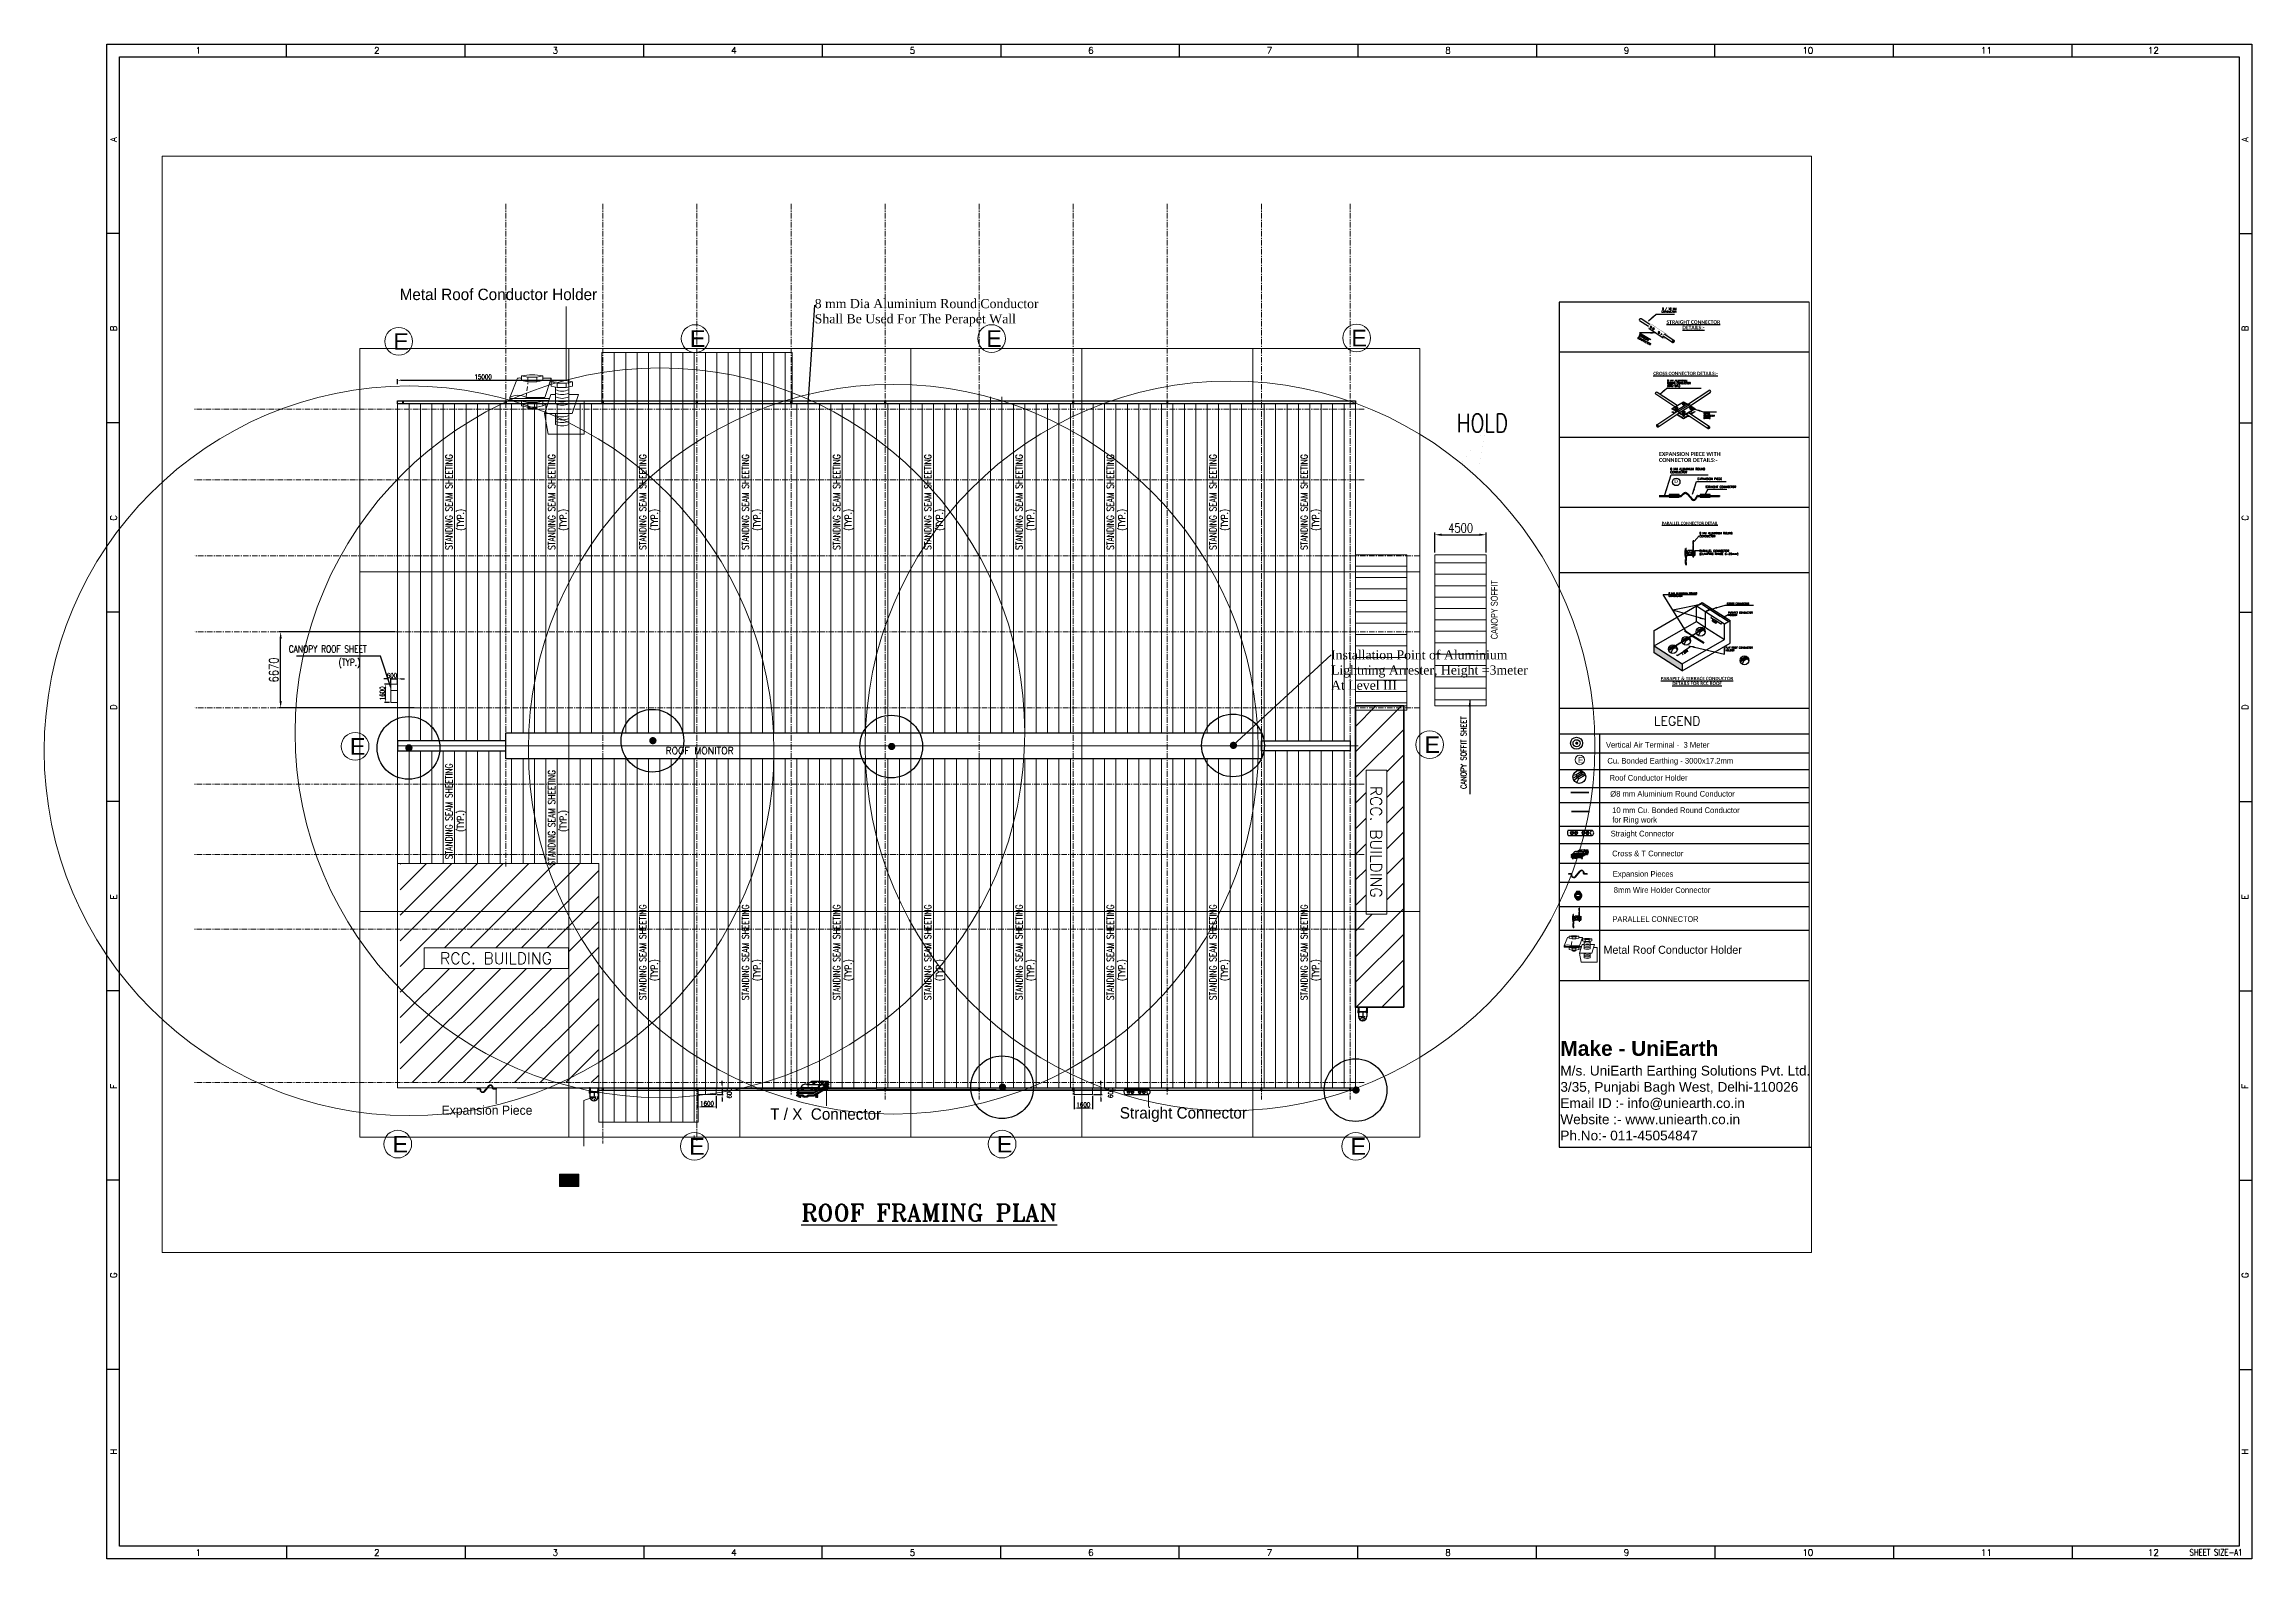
# Model space of a CAD drawing. Header units: millimetres. Extents: x 591978 to 1200763, y 19941 to 205918.
# Drawn here: x 1007148 to 1200763, y 19941 to 152811 of the extents above; entities that cross this region are included whole.
import ezdxf
from ezdxf import colors
from ezdxf.entities.mleader import LeaderData, LeaderLine
from ezdxf.enums import TextEntityAlignment as Align
from ezdxf.math import Vec2, Vec3

# ---------------------------------------------------------------- set-up
doc = ezdxf.new("R2010")
doc.units = ezdxf.units.MM
doc.header["$LTSCALE"] = 790
doc.header["$MEASUREMENT"] = 0
doc.header["$PDMODE"] = 3
for name, pattern in [('CENTER', [2, 1.25, -0.25, 0.25, -0.25]), ('DASHED', [0.75, 0.5, -0.25]), ('Roof$0$CENTER', [2, 1.25, -0.25, 0.25, -0.25]), ('Roof$0$DASHED', [0.75, 0.5, -0.25]), ('Roof$0$HIDDEN', [0.375, 0.25, -0.125])]:
    doc.linetypes.add(name, pattern=pattern)
for name, color, linetype, lineweight in [('0_AC_TOILET EX.A DUCT', 21, 'Continuous', 13), ('Ar-17--WALL-3', 3, 'Continuous', 35), ('BRICK WALL', 41, 'Continuous', 15), ('CENTER', 8, 'CENTER', 9), ('HATCH', 8, 'Continuous', 9), ('HATECH', 140, 'Continuous', 9), ('P', 7, 'Continuous', 20), ('Parapet', 240, 'Continuous', 0), ('Roof$0$A-ELEV-OTLN', 6, 'Continuous', 13), ('Roof$0$Ar-07--LEADER', 8, 'Continuous', 13), ('Roof$0$base plate', 1, 'Continuous', 15), ('Roof$0$PLINTH BEAM', 74, 'Continuous', 20), ('SHEETS', 190, 'Continuous', 20), ('TEXT-2', 4, 'Continuous', 15)]:
    doc.layers.add(name, color=color, linetype=linetype, lineweight=lineweight)
for name, color, linetype in [('A- Wall', 8, 'Continuous'), ('A-GRIDS', 8, 'CENTER'), ('AR-DIM-TYPICAL', 1, 'Continuous'), ('AR-TEXT', 2, 'Continuous'), ('BA-Dim', 5, 'Continuous'), ('BA-Hatch', 7, 'Continuous'), ('DIM', 2, 'Continuous'), ('ha', 5, 'Continuous'), ('LPS-CAPE', 7, 'Continuous'), ('MV', 7, 'Continuous'), ('PIPE', 4, 'Continuous'), ('Roof$0$CEN', 252, 'Roof$0$CENTER'), ('Roof$0$DIM', 1, 'Continuous'), ('Roof$0$FLASHING', 1, 'Continuous'), ('Roof$0$ha', 5, 'Continuous'), ('Roof$0$TEXT', 7, 'Continuous'), ('STEEL', 4, 'Continuous'), ('text', 6, 'Continuous'), ('WALL-EDGE', 1, 'Continuous')]:
    doc.layers.add(name, color=color, linetype=linetype)
doc.layers.add('REVISION', color=7, linetype='Continuous', lineweight=18, true_color=0x008500)
doc.styles.add('ARIAL', font='ARIALN.TTF')
doc.styles.add('BA-Shop No Tag', font='arial.ttf', dxfattribs={"width": 0.8})
doc.styles.add('Dim', font='arial.ttf')
doc.styles.add('ROMAND', font='romand.shx', dxfattribs={"height": 2.5})
doc.styles.add('ROMANS', font='romans.shx')
doc.styles.add('ROMANT', font='romant.shx', dxfattribs={"width": 0.75})
doc.styles.add('Roof$0$DIM FOR GRID', font='swissc.ttf')
doc.styles.add('T02', font='SIMPLEX.SHX', dxfattribs={"width": 0.8})
doc.dimstyles.new('DIM-200', dxfattribs={"dimscale": 200, "dimtxt": 2, "dimasz": 1.5, "dimexe": 0.5, "dimexo": 0.5, "dimgap": 0.5, "dimtad": 1, "dimdec": 0, "dimzin": 0, "dimdsep": 46, "dimtxsty": 'T02', "dimcen": 1, "dimclrd": 3, "dimclre": 3, "dimclrt": 2, "dimadec": 0, "dimazin": 0, "dimtfac": 1, "dimtdec": 0, "dimtmove": 2, "dimatfit": 3, "dimfxl": 1, "dimtolj": 1, "dimtzin": 0, "dimlwd": -1, "dimlwe": -1, "dimarcsym": 0})
doc.dimstyles.new('DIM-400', dxfattribs={"dimscale": 400, "dimtxt": 2, "dimasz": 1.5, "dimexe": 0.5, "dimexo": 0.5, "dimgap": 0.5, "dimtad": 1, "dimdec": 0, "dimzin": 0, "dimdsep": 46, "dimtxsty": 'T02', "dimcen": 1, "dimclrd": 3, "dimclre": 3, "dimclrt": 2, "dimadec": 0, "dimazin": 0, "dimtfac": 1, "dimtdec": 0, "dimtmove": 2, "dimatfit": 3, "dimfxl": 1, "dimtolj": 1, "dimtzin": 0, "dimlwd": -1, "dimlwe": -1, "dimarcsym": 0})
doc.dimstyles.new('DIM250', dxfattribs={"dimscale": 400, "dimtxt": 2, "dimasz": 1.5, "dimexe": 1, "dimexo": 1.5, "dimgap": 1, "dimtad": 1, "dimdec": 0, "dimzin": 0, "dimdsep": 46, "dimtxsty": 'ROMANS', "dimcen": 1, "dimclrd": 3, "dimclre": 3, "dimclrt": 7, "dimadec": 0, "dimazin": 0, "dimtfac": 1, "dimtdec": 0, "dimtix": 1, "dimtmove": 2, "dimatfit": 3, "dimfxl": 1, "dimtolj": 1, "dimtzin": 0, "dimarcsym": 0})
doc.dimstyles.new('Roof$0$DIM FOR GRID', dxfattribs={"dimtxt": 350, "dimasz": 250, "dimexe": 150, "dimexo": 25, "dimgap": 50, "dimtad": 1, "dimdec": 0, "dimzin": 0, "dimdsep": 46, "dimtxsty": 'Roof$0$DIM FOR GRID', "dimblk": 'Roof$0$_ArchTick', "dimcen": 500, "dimdle": 150, "dimclrd": 256, "dimclre": 256, "dimclrt": 7, "dimadec": 0, "dimazin": 0, "dimtfac": 1, "dimtdec": 0, "dimtofl": 0, "dimtmove": 0, "dimatfit": 3, "dimfxl": 1, "dimtolj": 1, "dimtzin": 0, "dimlwd": -1, "dimlwe": -1, "dimarcsym": 0})
doc.dimstyles.new('s-100', dxfattribs={"dimscale": 100, "dimtxt": 2, "dimasz": 2, "dimexe": 1.25, "dimexo": 0.625, "dimtad": 1, "dimdec": 0, "dimtxsty": 'ROMANS', "dimcen": 2, "dimclrd": 5, "dimclre": 5, "dimclrt": 7, "dimadec": 1, "dimazin": 0, "dimtm": 1e-09, "dimtfac": 1, "dimtdec": 0, "dimtmove": 0, "dimatfit": 3, "dimfxl": 1, "dimarcsym": 0})

msp = doc.modelspace()

# ---------------------------------------------------------------- texts
at = {"color": 2, "lineweight": 9, "style": 'ROMANS', "width": 0.8}
msp.add_text('CANOPY SOFFIT SHEET', height=500, rotation=90, dxfattribs=at).set_placement((1131631.7, 93839.4, 1625.2), align=Align.MIDDLE_RIGHT)
at = {"color": 5, "lineweight": 200, "attachment_point": 1}
for s, insert, char_height in [('{\\C0;Metal Roof Conductor Holder}', (1038329, 131361), 1000), ('{\\C0;Metal Roof Conductor Holder}', (1143909, 73716), 700), ('{\\C0;Expansion Piece  }', (1042001, 59695.1, 0), 800), ('{\\C0;T / X  Connector}', (1070819.5, 59461.1, 0), 1000), ('{\\C0;Straight Connector}', (1101480.5, 59563.1, 0), 1000)]:
    msp.add_mtext_dynamic_manual_height_columns(s, width=30420.568, gutter_width=12.5, heights=[0], dxfattribs=dict(at, insert=insert, char_height=char_height))
at = {"color": 0, "char_height": 500, "attachment_point": 1}
for s, insert, width in [('Vertical Air Terminal -  3 Meter', (1144118.6, 91595.3, 0), 17408.028), ('Cu. Bonded Earthing - 3000x17.2mm ', (1144241, 90199.3, 0), 20194.616)]:
    msp.add_mtext(s, dxfattribs=dict(at, insert=insert, width=width))
at = {"char_height": 500, "attachment_point": 1}
for s, insert, width in [('{\\C0;Roof Conductor Holder}', (1144433, 88705.9), 10158.6), ('{\\C0;%%C8 mm Aluminium Round Conductor}', (1144496, 87303.9), 16674.269), ('{\\C0;10 mm Cu. Bonded Round Conductor\\Pfor Ring work}', (1144664.5, 85859.9), 17959.3), ('{\\C0;Straight Connector}', (1144531, 83808.9), 10158.6), ('{\\C0;Cross & T Connector}', (1144659, 82068), 10158.6), ('{\\C0;Expansion Pieces}', (1144720.5, 80273), 10158.6), ('{\\C0;8mm Wire Holder Connector}', (1144801.5, 78863.8), 13493.933)]:
    msp.add_mtext(s, dxfattribs=dict(at, insert=insert, width=width))
at = {"insert": (1140121.5, 75223), "char_height": 5905.9, "attachment_point": 1}
msp.add_mtext_dynamic_manual_height_columns('{\\fArial|b1|i0|c0|p34;\\P\\pxsm1;\\H0.22222x;\\C0;Make \\C256;- \\C1;Uni\\C3;Earth\\fArial|b0|i0|c0|p34;\\C256;\\P\\H0.64998x;\\C0;M/s. UniEarth Earthing Solutions Pvt. Ltd.\\P3/35, Punjabi Bagh West, Delhi-110026\\PEmail ID :- info@uniearth.co.in\\PWebsite :- www.uniearth.co.in\\PPh.No:- 011-45054847}', width=535442.013, gutter_width=127444.7, heights=[119606.6], dxfattribs=at)
at = {"layer": 'AR-TEXT', "insert": (1148974.1, 114307.3, 0), "char_height": 307.276, "width": 2592.974, "attachment_point": 7}
msp.add_mtext('\\pxqc;{\\fCentury Gothic|b0|i0|c0|p34;D}', dxfattribs=at)
at = {"layer": 'BA-Dim', "color": 3, "insert": (1144694.7, 76314.3, 0), "char_height": 500, "width": 9221.236, "attachment_point": 1, "style": 'BA-Shop No Tag'}
msp.add_mtext('{\\C0;PARALLEL CONNECTOR}', dxfattribs=at)
at = {"layer": 'LPS-CAPE', "color": 0, "attachment_point": 3, "line_spacing_factor": 0.9, "style": 'ROMANS'}
for s, insert, char_height, width in [('8 / 10 MM \\PCONDUCTOR', (1150309.2, 129676.5), 164, 3303.966), ('\\pxqc;{\\fCalibri|b1|i0|c0|p34;\\LSTRAIGHT CONNECTOR \\PDETAILS:-}', (1154400.1, 128589.4, 539.6), 316.222, 5230.789), ('\\pxql;{\\fCalibri|b1|i0|c0|p34;\\LCROSS CONNECTOR DETAILS:-}', (1155804.8, 124070.5, 503.4), 295.05, 7532.046), ('\\pxql;8 MM ALUMINIUM \\PROUND CONDUCTOR\\P(SRC-8AL)', (1152583.8, 123375.9), 153.021, 3082.751), ('\\pxql;CROSS \\PCONNECTOR \\P(CCSS)', (1155261.4, 120456), 122.417, 2573.575), ('\\pxql;{\\fCalibri|b1|i0|c0|p34;EXPANSION PIECE WITH \\PCONNECTOR DETAILS:-}', (1157740.2, 117034.7, 600), 351.615, 8976.036), ('\\pxql;8 MM ALUMINIUM ROUND CONDUCTOR ', (1153436.1, 115636.3), 182.358, 3673.754), ('\\pxql;EXPANSION PIECE', (1155813.4, 114779.3), 182.358, 3673.754), ('\\pxql;STRAIGHT CONNECTOR ', (1156523.2, 114062.3), 182.358, 3673.754), ('\\pxql;{\\fCalibri|b1|i0|c0|p34;\\LPARALLEL CONNECTOR DETAIL}', (1155429.6, 110913.8, 190.5), 251.171, 6411.902), ('\\pxql;8 MM ALUMINIUM ROUND CONDUCTOR ', (1155816.6, 109987.3), 173.686, 3499.058), ('\\pxql;PARALLEL CONNECTOR\\P(CLAMPING RANGE 6-22mm)', (1155816.6, 108440.4), 173.686, 3499.058), ('\\pxql;8 MM ALUMINIUM ROUND CONDUCTOR ', (1152629.1, 104716), 149.328, 3008.34), ('\\pxql;CROSS CONNECTOR ', (1157562.1, 103805.1), 149.328, 2840.063), ('\\pxql;PARAPET CONDUCTOR HOLDER', (1157678.6, 103022.1), 149.328, 2840.063), ('\\pxql;FLAT ROOF CONDUCTOR \\PHOLDER', (1157131.4, 99945.2), 149.328, 2529.448), ('\\pxqc;{\\fCalibri|b1|i0|c0|p34;\\LPARAPET & TERRACE CONDUCTOR DETAILS FOR RCC ROOF}', (1155777.8, 97311.6), 287.928, 7350.239), ('\\pxql;LEGEND', (1157355, 93837.4), 800, 9028.688)]:
    msp.add_mtext(s, dxfattribs=dict(at, insert=insert, char_height=char_height, width=width))
for s, insert, char_height, width, rotation in [('\\pxql;STRAIGHT \\PCONNECTOR', (1150100.4, 125742.7), 164.002, 3447.815, 331.958699), ('\\pxql;1MTR', (1155531.5, 100954.8), 149.33, 2529.448, 326.327457), ('\\pxql;1 MTR', (1152811, 100773.2), 149.328, 2529.448, 35.166422)]:
    msp.add_mtext(s, dxfattribs=dict(at, insert=insert, char_height=char_height, width=width, rotation=rotation))
at = {"layer": 'Parapet', "color": 3, "linetype": 'Continuous', "lineweight": 20, "ltscale": 10000000.0, "attachment_point": 1, "style": 'Dim'}
for width, gutter_width, insert, char_height in [(233.08, 3350.5, (1037778, 127457.4), 1456.8), (233.08, 3350.5, (1063778, 127707.4), 1456.8), (233.08, 3350.5, (1089778, 127707.4), 1456.8), (233.08, 3350.5, (1121792, 127758.1, 0), 1456.8), (233.08, 3350.5, (1033960.5, 91939.9), 1456.8), (233.08, 3350.5, (1128204.5, 92086.9), 1456.8), (80, 1150, (1141667, 90270.3), 500), (233.08, 3350.5, (1037701.7, 57044.5), 1456.8), (233.08, 3350.5, (1063715.6, 56845.2, 0), 1456.8), (233.08, 3350.5, (1090701.7, 57044.5), 1456.8), (233.08, 3350.5, (1121715.6, 56845.2, 0), 1456.8)]:
    msp.add_mtext_dynamic_manual_height_columns('E', width=width, gutter_width=gutter_width, heights=[0], dxfattribs=dict(at, insert=insert, char_height=char_height))
at = {"layer": 'REVISION', "style": 'T02', "width": 0.8}
msp.add_text('HOLD', height=1600, dxfattribs=at).set_placement((1131034.6, 118767.9))
at = {"layer": 'STEEL', "color": 6, "style": 'ROMAND'}
msp.add_text('ROOF MONITOR', height=596.495, dxfattribs=at).set_placement((1061640.7, 90539.8))
at = {"layer": 'text', "linetype": 'Continuous', "style": 'ROMANS', "width": 0.8}
for s, p in [('STANDING SEAM SHEETING', (1042950.2, 108442.3, 0)), ('STANDING SEAM SHEETING', (1051950.2, 108442.3, 0)), ('STANDING SEAM SHEETING', (1059950.2, 108442.3, 0)), ('STANDING SEAM SHEETING', (1068950.2, 108442.3, 0)), ('STANDING SEAM SHEETING', (1076950.2, 108442.3, 0)), ('STANDING SEAM SHEETING', (1084950.2, 108442.3, 0)), ('STANDING SEAM SHEETING', (1092950.2, 108442.3, 0)), ('STANDING SEAM SHEETING', (1100950.2, 108442.3, 0)), ('STANDING SEAM SHEETING', (1109950.2, 108442.3, 0)), ('STANDING SEAM SHEETING', (1117950.2, 108442.3, 0)), ('(TYP.)', (1043964.7, 110133.2)), ('(TYP.)', (1052964.7, 110133.2)), ('(TYP.)', (1060964.7, 110133.2)), ('(TYP.)', (1069964.7, 110133.2)), ('(TYP.)', (1077964.7, 110133.2)), ('(TYP.)', (1085964.7, 110133.2)), ('(TYP.)', (1093964.7, 110133.2)), ('(TYP.)', (1101964.7, 110133.2)), ('(TYP.)', (1110964.7, 110133.2)), ('(TYP.)', (1118964.7, 110133.2)), ('STANDING SEAM SHEETING', (1042950.2, 81312.1, 0)), ('STANDING SEAM SHEETING', (1051950.2, 80747.5, 0)), ('(TYP.)', (1043964.7, 83708.1)), ('(TYP.)', (1052964.7, 83708.1)), ('STANDING SEAM SHEETING', (1059950.2, 68941, 0)), ('STANDING SEAM SHEETING', (1068950.2, 68941, 0)), ('STANDING SEAM SHEETING', (1076950.2, 68941, 0)), ('STANDING SEAM SHEETING', (1084950.2, 68941, 0)), ('STANDING SEAM SHEETING', (1092950.2, 68941, 0)), ('STANDING SEAM SHEETING', (1100950.2, 68941, 0)), ('STANDING SEAM SHEETING', (1109950.2, 68941, 0)), ('STANDING SEAM SHEETING', (1117950.2, 68941, 0)), ('(TYP.)', (1060964.7, 70632)), ('(TYP.)', (1069964.7, 70632)), ('(TYP.)', (1077964.7, 70632)), ('(TYP.)', (1085964.7, 70632)), ('(TYP.)', (1093964.7, 70632)), ('(TYP.)', (1101964.7, 70632)), ('(TYP.)', (1110964.7, 70632)), ('(TYP.)', (1118964.7, 70632))]:
    msp.add_text(s, height=600, rotation=90, dxfattribs=at).set_placement(p)
at = {"layer": 'text', "color": 7, "style": 'ARIAL', "width": 0.9}
msp.add_text('CANOPY SOFFIT', height=600, rotation=90, dxfattribs=at).set_placement((1134624.3, 100611.4))
at = {"layer": 'text', "linetype": 'Continuous', "style": 'ROMANS', "width": 0.8}
for s, p in [('CANOPY ROOF SHEET', (1028598.4, 99449.3, 0)), ('(TYP.)', (1032964, 98277.9))]:
    msp.add_text(s, height=600, dxfattribs=at).set_placement(p)
at = {"layer": 'text', "style": 'ROMANT'}
msp.add_text('%%UROOF FRAMING PLAN', height=1500, dxfattribs=at).set_placement((1073547.5, 49550.2))
at = {"layer": 'TEXT-2', "style": 'ROMANT'}
msp.add_text('RCC. BUILDING', height=1000, rotation=270, dxfattribs=at).set_placement((1123955.6, 82847.2), align=Align.MIDDLE_CENTER)
msp.add_text('RCC. BUILDING', height=1000, dxfattribs=at).set_placement((1046773.3, 72621), align=Align.MIDDLE_CENTER)

# ---------------------------------------------------------------- blocks, each defined once
blk = doc.blocks.new('*D217')
at = {"color": 3, "transparency": 16777216}
for p, q in [((1037948, 101251), (1027688, 101251)), ((1027888, 95181), (1027888, 100651)), ((1039606, 94581), (1027688, 94581))]:
    blk.add_line(p, q, dxfattribs=at)
for points in [[(1027788, 100651), (1027988, 100651), (1027888, 101251)], [(1027788, 95181), (1027988, 95181), (1027888, 94581)]]:
    blk.add_solid(points, dxfattribs=at)
at = {"layer": 'DEFPOINTS', "color": 0, "transparency": 16777216}
for p in [(1027888, 101251), (1038148, 101251), (1039806, 94581)]:
    blk.add_point(p, dxfattribs=at)
at = {"color": 2, "transparency": 16777216, "insert": (1027288, 97916), "char_height": 800, "attachment_point": 5, "rotation": 90, "style": 'T02'}
blk.add_mtext('\\A1;6670', dxfattribs=at)
blk = doc.blocks.new('SSQQ')
for p, q in [((1489023.91, -272496.85), (1489023.91, -272491.85)), ((1489093.91, -272496.85), (1489093.91, -272491.85)), ((1489163.91, -272496.85), (1489163.91, -272491.85)), ((1489233.91, -272491.85), (1489233.91, -272496.85)), ((1489303.91, -272491.85), (1489303.91, -272496.85)), ((1489373.91, -272491.85), (1489373.91, -272496.85)), ((1489443.91, -272491.85), (1489443.91, -272496.85)), ((1489513.91, -272491.85), (1489513.91, -272496.85)), ((1489583.91, -272496.85), (1489583.91, -272491.85)), ((1489653.91, -272496.85), (1489653.91, -272491.85)), ((1489723.91, -272496.85), (1489723.91, -272491.85)), ((1488958.41, -272566.1), (1488953.41, -272566.1)), ((1489789.41, -272566.1), (1489794.41, -272566.1)), ((1488958.41, -272640.35), (1488953.41, -272640.35)), ((1489789.41, -272640.35), (1489794.41, -272640.35)), ((1488958.41, -272714.6), (1488953.41, -272714.6)), ((1489789.41, -272714.6), (1489794.41, -272714.6)), ((1488958.41, -272788.85), (1488953.41, -272788.85)), ((1489789.41, -272788.85), (1489794.41, -272788.85)), ((1488958.41, -272863.1), (1488953.41, -272863.1)), ((1489789.41, -272863.1), (1489794.41, -272863.1)), ((1488958.41, -272937.35), (1488953.41, -272937.35)), ((1489789.41, -272937.35), (1489794.41, -272937.35)), ((1488958.41, -273011.6), (1488953.41, -273011.6)), ((1489789.41, -273011.6), (1489794.41, -273011.6)), ((1489023.91, -273080.85), (1489023.91, -273085.85)), ((1489093.91, -273080.85), (1489093.91, -273085.85)), ((1489163.91, -273080.85), (1489163.91, -273085.85)), ((1489233.91, -273085.85), (1489233.91, -273080.85)), ((1489303.91, -273085.85), (1489303.91, -273080.85)), ((1489373.91, -273085.85), (1489373.91, -273080.85)), ((1489443.91, -273085.85), (1489443.91, -273080.85)), ((1489513.91, -273085.85), (1489513.91, -273080.85)), ((1489583.91, -273080.85), (1489583.91, -273085.85)), ((1489653.91, -273080.85), (1489653.91, -273085.85)), ((1489723.91, -273080.85), (1489723.91, -273085.85))]:
    blk.add_line(p, q)
for points in [[(1489794.41, -273085.85), (1488953.41, -273085.85), (1488953.41, -272491.85), (1489794.41, -272491.85)], [(1489789.41, -273080.85), (1488958.41, -273080.85), (1488958.41, -272496.85), (1489789.41, -272496.85)]]:
    blk.add_lwpolyline(points, close=True)
at = {"style": 'ROMANS'}
for s, p in [('1', (1488988.19, -272495.57)), ('2', (1489058.19, -272495.57)), ('3', (1489128.19, -272495.57)), ('4', (1489198.19, -272495.57)), ('5', (1489268.19, -272495.57)), ('6', (1489338.19, -272495.57)), ('7', (1489408.19, -272495.57)), ('8', (1489478.19, -272495.57)), ('9', (1489548.19, -272495.57)), ('10', (1489618.19, -272495.57)), ('11', (1489688.19, -272495.57)), ('12', (1489753.69, -272495.57)), ('1', (1488988.19, -273084.62)), ('2', (1489058.19, -273084.62)), ('3', (1489128.19, -273084.62)), ('4', (1489198.19, -273084.62)), ('5', (1489268.19, -273084.62)), ('6', (1489338.19, -273084.62)), ('7', (1489408.19, -273084.62)), ('8', (1489478.19, -273084.62)), ('9', (1489548.19, -273084.62)), ('10', (1489618.19, -273084.62)), ('11', (1489688.19, -273084.62)), ('12', (1489753.69, -273084.62))]:
    blk.add_text(s, height=2.5, dxfattribs=at).set_placement(p)
for s, p in [('A', (1488957.3, -272530.25)), ('A', (1489793.03, -272530.25)), ('B', (1488957.3, -272604.5)), ('B', (1489793.03, -272604.5)), ('C', (1488957.3, -272678.75)), ('C', (1489793.03, -272678.75)), ('D', (1488957.3, -272753)), ('D', (1489793.03, -272753)), ('E', (1488957.3, -272827.25)), ('E', (1489793.03, -272827.25)), ('F', (1488957.3, -272901.5)), ('F', (1489793.03, -272901.5)), ('G', (1488957.3, -272975.75)), ('G', (1489793.03, -272975.75)), ('H', (1488957.3, -273045)), ('H', (1489793.03, -273045))]:
    blk.add_text(s, height=2.5, rotation=90, dxfattribs=at).set_placement(p)
at = {"style": 'ROMANS', "width": 0.8}
blk.add_text('SHEET SIZE-A1', height=2.5, dxfattribs=at).set_placement((1489769.94, -273084.57))
blk = doc.blocks.new('*D177')
at = {"color": 3, "transparency": 16777216}
for p, q in [((1037248, 97133), (1036948, 97133)), ((1037548, 96737), (1037548, 97233)), ((1037548, 97133), (1038148, 97133)), ((1038148, 96737), (1038148, 97233)), ((1038448, 97133), (1038748, 97133))]:
    blk.add_line(p, q, dxfattribs=at)
for points in [[(1037248, 97183), (1037248, 97083), (1037548, 97133)], [(1038448, 97183), (1038448, 97083), (1038148, 97133)]]:
    blk.add_solid(points, dxfattribs=at)
at = {"layer": 'DEFPOINTS', "color": 0, "transparency": 16777216}
for p in [(1038148, 97133), (1037548, 96637), (1038148, 96637)]:
    blk.add_point(p, dxfattribs=at)
at = {"color": 2, "transparency": 16777216, "insert": (1037649, 97428), "char_height": 400, "attachment_point": 5, "style": 'T02'}
blk.add_mtext('\\A1;600', dxfattribs=at)
blk = doc.blocks.new('*D178')
at = {"color": 3, "transparency": 16777216}
for p, q in [((1037448, 96661), (1036997, 96661)), ((1037448, 95061), (1036997, 95061)), ((1037097, 95361), (1037097, 96361))]:
    blk.add_line(p, q, dxfattribs=at)
for points in [[(1037047, 96361), (1037147, 96361), (1037097, 96661)], [(1037047, 95361), (1037147, 95361), (1037097, 95061)]]:
    blk.add_solid(points, dxfattribs=at)
at = {"layer": 'DEFPOINTS', "color": 0, "transparency": 16777216}
for p in [(1037097, 96661), (1037548, 96661), (1037548, 95061)]:
    blk.add_point(p, dxfattribs=at)
at = {"color": 2, "transparency": 16777216, "insert": (1036797, 95861), "char_height": 400, "attachment_point": 5, "rotation": 90, "style": 'T02'}
blk.add_mtext('\\A1;1600', dxfattribs=at)
blk = doc.blocks.new('*D180')
at = {"color": 3, "transparency": 16777216}
for p, q in [((1066183, 60661), (1066708, 60661)), ((1066233, 61261), (1066708, 61261)), ((1066608, 61561), (1066608, 61861)), ((1066608, 61261), (1066608, 60661)), ((1066608, 60361), (1066608, 60061))]:
    blk.add_line(p, q, dxfattribs=at)
for points in [[(1066558, 61561), (1066658, 61561), (1066608, 61261)], [(1066558, 60361), (1066658, 60361), (1066608, 60661)]]:
    blk.add_solid(points, dxfattribs=at)
at = {"layer": 'DEFPOINTS', "color": 0, "transparency": 16777216}
for p in [(1066083, 60661), (1066133, 61261), (1066608, 60661)]:
    blk.add_point(p, dxfattribs=at)
at = {"color": 2, "transparency": 16777216, "insert": (1067237, 60779), "char_height": 400, "attachment_point": 5, "rotation": 90, "style": 'T02'}
blk.add_mtext('\\A1;600', dxfattribs=at)
blk = doc.blocks.new('*D181')
at = {"color": 3, "transparency": 16777216}
for p, q in [((1064483, 60561), (1064483, 59485)), ((1066083, 60561), (1066083, 59485)), ((1065783, 59585), (1064783, 59585))]:
    blk.add_line(p, q, dxfattribs=at)
for points in [[(1064783, 59635), (1064783, 59535), (1064483, 59585)], [(1065783, 59635), (1065783, 59535), (1066083, 59585)]]:
    blk.add_solid(points, dxfattribs=at)
at = {"layer": 'DEFPOINTS', "color": 0, "transparency": 16777216}
for p in [(1064483, 60661), (1066083, 60661), (1064483, 59585)]:
    blk.add_point(p, dxfattribs=at)
at = {"color": 2, "transparency": 16777216, "insert": (1065283, 59885), "char_height": 400, "attachment_point": 5, "style": 'T02'}
blk.add_mtext('\\A1;1600', dxfattribs=at)
blk = doc.blocks.new('*D182')
at = {"color": 3, "transparency": 16777216}
for p, q in [((1097483, 60561), (1097483, 59384)), ((1099083, 60561), (1099083, 59384)), ((1098783, 59484), (1097783, 59484))]:
    blk.add_line(p, q, dxfattribs=at)
for points in [[(1097783, 59534), (1097783, 59434), (1097483, 59484)], [(1098783, 59534), (1098783, 59434), (1099083, 59484)]]:
    blk.add_solid(points, dxfattribs=at)
at = {"layer": 'DEFPOINTS', "color": 0, "transparency": 16777216}
for p in [(1097483, 60661), (1099083, 60661), (1097483, 59484)]:
    blk.add_point(p, dxfattribs=at)
at = {"color": 2, "transparency": 16777216, "insert": (1098283, 59784), "char_height": 400, "attachment_point": 5, "style": 'T02'}
blk.add_mtext('\\A1;1600', dxfattribs=at)
blk = doc.blocks.new('*D183')
at = {"color": 3, "transparency": 16777216}
for p, q in [((1099183, 60661), (1099926, 60661)), ((1099233, 61261), (1099926, 61261)), ((1099826, 61561), (1099826, 61861)), ((1099826, 61261), (1099826, 60661)), ((1099826, 60361), (1099826, 60061))]:
    blk.add_line(p, q, dxfattribs=at)
for points in [[(1099776, 61561), (1099876, 61561), (1099826, 61261)], [(1099776, 60361), (1099876, 60361), (1099826, 60661)]]:
    blk.add_solid(points, dxfattribs=at)
at = {"layer": 'DEFPOINTS', "color": 0, "transparency": 16777216}
for p in [(1099083, 60661), (1099133, 61261), (1099826, 60661)]:
    blk.add_point(p, dxfattribs=at)
at = {"color": 2, "transparency": 16777216, "insert": (1100676, 60816), "char_height": 400, "attachment_point": 5, "rotation": 90, "style": 'T02'}
blk.add_mtext('\\A1;600', dxfattribs=at)
blk = doc.blocks.new('Roof$0$D')
at = {"layer": 'Roof$0$TEXT'}
for p, q in [((5821445, -7980919), (5821445, -7981069)), ((5821845, -7980919), (5821445, -7980919)), ((5821445, -7981069), (5821450, -7981069)), ((5821454, -7981065), (5821462, -7980939)), ((5821471, -7980931), (5821819, -7980931)), ((5821828, -7980939), (5821836, -7981065)), ((5821840, -7981069), (5821845, -7981069)), ((5821845, -7981069), (5821845, -7980919))]:
    blk.add_line(p, q, dxfattribs=at)
for centre, radius, start, end in [((5821450, -7981065), 4.5, 270, 356.56637), ((5821471, -7980940), 9, 90, 176.56637), ((5821819, -7980940), 9, 3.43363, 90), ((5821840, -7981065), 4.5, 183.43363, 270)]:
    blk.add_arc(centre, radius, start, end, dxfattribs=at)
blk = doc.blocks.new('Roof$0$RDTTT')
at = {"layer": 'Roof$0$FLASHING'}
for points in [[(3123663, -5545064), (3123663, -5545071), (3123669, -5545071)], [(3123663, -5545112), (3123663, -5545105), (3123669, -5545105)], [(3124308, -5545064), (3124308, -5545071), (3124303, -5545071)], [(3124308, -5545112), (3124308, -5545105), (3124303, -5545105)], [(3123614, -5545188), (3123621, -5545188), (3123621, -5545194)], [(3123633, -5545188), (3123626, -5545188), (3123626, -5545194)], [(3124339, -5545188), (3124346, -5545188), (3124346, -5545194)], [(3124358, -5545188), (3124351, -5545188), (3124351, -5545194)]]:
    blk.add_hatch(color=256, dxfattribs=at).paths.add_polyline_path(points)
at = {"layer": 'Roof$0$base plate'}
for points in [[(3123573, -5545203), (3123573, -5544973), (3123678, -5544973), (3123678, -5545203)], [(3124398, -5545203), (3124398, -5544973), (3124293, -5544973), (3124293, -5545203)]]:
    blk.add_lwpolyline(points, close=True, dxfattribs=at)
at = {"layer": 'Roof$0$CEN', "ltscale": 0.4}
for p, q in [((3123986, -5545063), (3123986, -5545833)), ((3123621, -5545513), (3124351, -5545513)), ((3123986, -5545513), (3123724, -5545775)), ((3123986, -5545513), (3124247, -5545775))]:
    blk.add_line(p, q, dxfattribs=at)
at = {"layer": 'Roof$0$DIM', "linetype": 'Roof$0$CENTER', "ltscale": 0.1}
for p, q in [((3123626, -5544732), (3123626, -5544982)), ((3124331, -5545088), (3123656, -5545088)), ((3124346, -5544732), (3124346, -5544982))]:
    blk.add_line(p, q, dxfattribs=at)
at = {"layer": 'Roof$0$FLASHING'}
for p, q in [((3123663, -5545064), (3123669, -5545071)), ((3123663, -5545112), (3123669, -5545105)), ((3124308, -5545064), (3124303, -5545071)), ((3124308, -5545112), (3124303, -5545105)), ((3123614, -5545188), (3123621, -5545194)), ((3123633, -5545188), (3123626, -5545194)), ((3124339, -5545188), (3124346, -5545194)), ((3124358, -5545188), (3124351, -5545194))]:
    blk.add_line(p, q, dxfattribs=at)
at = {"layer": 'Roof$0$ha'}
for p, q in [((3123661, -5544726), (3123591, -5544726)), ((3123591, -5544732), (3123591, -5544726)), ((3123661, -5544732), (3123591, -5544732)), ((3123661, -5544982), (3123591, -5544982)), ((3123591, -5544988), (3123591, -5544982)), ((3123661, -5544988), (3123591, -5544988)), ((3123661, -5544732), (3123661, -5544726)), ((3123661, -5544988), (3123661, -5544982)), ((3123663, -5545071), (3124308, -5545071)), ((3123663, -5545105), (3124308, -5545105)), ((3124311, -5544726), (3124381, -5544726)), ((3124311, -5544732), (3124311, -5544726)), ((3124311, -5544732), (3124381, -5544732)), ((3124311, -5544982), (3124381, -5544982)), ((3124311, -5544988), (3124311, -5544982)), ((3124311, -5544988), (3124381, -5544988)), ((3124381, -5544732), (3124381, -5544726)), ((3124381, -5544988), (3124381, -5544982))]:
    blk.add_line(p, q, dxfattribs=at)
at = {"layer": 'Roof$0$PLINTH BEAM'}
blk.add_line((3124371, -5544982), (3124371, -5544732), dxfattribs=at)
at = {"layer": 'Roof$0$TEXT'}
for p, q in [((3123601, -5544732), (3123601, -5544982)), ((3123651, -5544732), (3123651, -5544982)), ((3124321, -5544732), (3124321, -5544982)), ((3124371, -5544732), (3124371, -5544982)), ((3123616, -5545473), (3123616, -5545513)), ((3123616, -5545473), (3123621, -5545473)), ((3123616, -5545513), (3123621, -5545513)), ((3123621, -5545188), (3123621, -5545513)), ((3123626, -5545188), (3123626, -5545513)), ((3123966, -5545878), (3124006, -5545878)), ((3123966, -5545878), (3123966, -5545883)), ((3123966, -5545883), (3124006, -5545883)), ((3124006, -5545878), (3124006, -5545883)), ((3124346, -5545188), (3124346, -5545513)), ((3124351, -5545188), (3124351, -5545513)), ((3124356, -5545473), (3124351, -5545473)), ((3124356, -5545513), (3124351, -5545513)), ((3124356, -5545473), (3124356, -5545513))]:
    blk.add_line(p, q, dxfattribs=at)
at = {"layer": 'Roof$0$TEXT', "linetype": 'Roof$0$HIDDEN', "ltscale": 0.2}
for p, q in [((3123607, -5544732), (3123607, -5544982)), ((3123663, -5545074), (3124308, -5545074)), ((3123663, -5545102), (3124308, -5545102)), ((3124365, -5544732), (3124365, -5544982))]:
    blk.add_line(p, q, dxfattribs=at)
at = {"layer": 'Roof$0$TEXT', "color": 3}
for points in [[(3123710, -5545760), (3123738, -5545789), (3123742, -5545785), (3123714, -5545757)], [(3124262, -5545760), (3124233, -5545789), (3124230, -5545785), (3124258, -5545757)]]:
    blk.add_lwpolyline(points, close=True, dxfattribs=at)
at = {"layer": 'Roof$0$TEXT'}
for radius in [365, 360]:
    blk.add_arc((3123986, -5545513), radius, 180, 0, dxfattribs=at)
at = {"layer": 'Roof$0$PLINTH BEAM', "zscale": 0.5}
for p, xscale, yscale, rotation in [((7114123, -2634265), 0.5, 0.5, 270), ((-866151, -2634265), -0.5000000000000002, 0.5000000000000002, 90)]:
    blk.add_blockref('Roof$0$D', p, dxfattribs=dict(at, xscale=xscale, yscale=yscale, rotation=rotation))
blk = doc.blocks.new('Roof$0$_ArchTick')
at = {"color": 0, "linetype": 'ByBlock', "const_width": 0.15}
blk.add_lwpolyline([(-0.5, -0.5), (0.5, 0.5)], dxfattribs=at)
blk = doc.blocks.new('*D204')
at = {"color": 3, "transparency": 16777216}
for p, q in [((1129123, 108221), (1129123, 109975)), ((1129723, 109775), (1133023, 109775)), ((1133623, 108221), (1133623, 109975))]:
    blk.add_line(p, q, dxfattribs=at)
for points in [[(1129723, 109875), (1129723, 109675), (1129123, 109775)], [(1133023, 109875), (1133023, 109675), (1133623, 109775)]]:
    blk.add_solid(points, dxfattribs=at)
at = {"layer": 'DEFPOINTS', "color": 0, "transparency": 16777216}
for p in [(1133623, 109775), (1129123, 108021), (1133623, 108021)]:
    blk.add_point(p, dxfattribs=at)
at = {"color": 2, "transparency": 16777216, "insert": (1131373, 110375), "char_height": 800, "attachment_point": 5, "style": 'T02'}
blk.add_mtext('\\A1;4500', dxfattribs=at)
blk = doc.blocks.new('*D227')
at = {"color": 3, "transparency": 16777216}
for p, q in [((1038148, 122980), (1038148, 123428)), ((1038448, 123328), (1052848, 123328)), ((1053148, 122980), (1053148, 123428))]:
    blk.add_line(p, q, dxfattribs=at)
at = {"color": 3, "lineweight": 20, "transparency": 16777216}
for points in [[(1038448, 123378), (1038448, 123278), (1038148, 123328)], [(1052848, 123378), (1052848, 123278), (1053148, 123328)]]:
    blk.add_solid(points, dxfattribs=at)
at = {"layer": 'DEFPOINTS', "color": 0, "lineweight": 20, "transparency": 16777216}
for p in [(1038148, 122880), (1053148, 123328), (1053148, 122880)]:
    blk.add_point(p, dxfattribs=at)
at = {"color": 2, "lineweight": 20, "transparency": 16777216, "insert": (1045648, 123628), "char_height": 400, "attachment_point": 5, "style": 'T02'}
blk.add_mtext('\\A1;15000', dxfattribs=at)
blk = doc.blocks.new('A$C4573772E')
h = blk.add_hatch()
h.set_pattern_fill('ANSI31', color=6, scale=30)
h.set_pattern_definition([(45, (-8727540.428, 498316.0735), (-2.6516504294, 2.6516504294), [])])
edge = h.paths.add_edge_path()
edge.add_ellipse((124, 7), major_axis=(-45, 0), ratio=0.153494, start_angle=0, end_angle=360)
h = blk.add_hatch()
h.set_pattern_fill('ANSI31', color=6, scale=30)
h.set_pattern_definition([(45, (-8726794.951, 498316.0735), (-2.6516504294, 2.6516504294), [])])
edge = h.paths.add_edge_path()
edge.add_ellipse((870, 7), major_axis=(-45, 0), ratio=0.153494, start_angle=0, end_angle=360)
h = blk.add_hatch()
h.set_pattern_fill('ANSI31', color=6, scale=30)
h.set_pattern_definition([(45, (-8726366.9946, 498633.4335), (-2.6516504294, 2.6516504294), [])])
edge = h.paths.add_edge_path()
edge.add_ellipse((1298, 325), major_axis=(-45, 0), ratio=0.153494, start_angle=0, end_angle=360)
at = {"color": 6}
for points in [[(0, 319), (152, 407)], [(0, 319), (275, 319), (750, 319)], [(0, 281), (0, 319)], [(0, 281), (495, 281), (750, 281)], [(0, 214), (117, 281)], [(0, 176), (0, 214)], [(0, 214), (281, 214)], [(0, 176), (255, 176)], [(0, 109), (117, 176)], [(0, 71), (0, 109)], [(0, 109), (255, 109)], [(0, 71), (223, 71)], [(79, 54), (94, 65), (132, 71)], [(79, 54), (169, 65)], [(79, 54), (94, 44)], [(79, 33), (94, 44), (154, 54)], [(79, 33), (169, 45)], [(79, 33), (94, 23)], [(79, 12), (94, 23), (154, 33)], [(79, 12), (169, 24)], [(79, 12), (83, 10)], [(85, 71), (94, 65)], [(94, 65), (132, 71)], [(94, 44), (154, 54)], [(94, 23), (154, 33)], [(160, 71), (169, 65), (154, 54)], [(154, 54), (169, 45), (154, 33)], [(154, 33), (169, 24), (155, 12)], [(193, 416), (163, 416)], [(222, 431), (206, 431), (176, 398), (206, 365), (222, 365)], [(176, 398), (176, 369)], [(176, 369), (206, 336), (266, 336), (297, 369)], [(206, 365), (206, 336)], [(222, 431), (222, 365)], [(222, 431), (236, 417), (251, 416), (251, 431)], [(222, 365), (236, 350), (251, 350), (251, 365)], [(251, 365), (266, 365), (297, 398), (266, 431), (251, 431)], [(251, 431), (251, 365)], [(255, 176), (750, 176)], [(266, 365), (266, 336)], [(610, 416), (280, 416)], [(281, 214), (750, 214)], [(297, 398), (297, 369)], [(436, 571), (1057, 571)], [(440, 573), (649, 693)], [(495, 109), (750, 109)], [(527, 71), (750, 71)], [(640, 432), (624, 432), (594, 399), (624, 365), (640, 365)], [(594, 399), (594, 370)], [(594, 370), (624, 337), (685, 337), (715, 370)], [(624, 365), (624, 337)], [(640, 432), (640, 365)], [(640, 432), (654, 417), (669, 417), (669, 432)], [(640, 365), (654, 351), (669, 351), (669, 365)], [(711, 693), (649, 693)], [(669, 365), (685, 365), (715, 399), (685, 432), (669, 432)], [(669, 432), (669, 365)], [(685, 365), (685, 337)], [(732, 699), (717, 699), (686, 666), (717, 633), (732, 633)], [(686, 666), (686, 637)], [(686, 637), (717, 604), (777, 604), (807, 637)], [(913, 416), (699, 416)], [(715, 399), (715, 370)], [(717, 633), (717, 604)], [(732, 699), (732, 633)], [(732, 699), (747, 685), (761, 685), (761, 699)], [(732, 633), (747, 619), (761, 619), (761, 633)], [(761, 693), (739, 693)], [(750, 176), (1400, 551)], [(750, 109), (1400, 484)], [(750, 71), (1400, 446)], [(750, 319), (902, 407)], [(750, 281), (958, 401)], [(750, 281), (750, 319)], [(750, 214), (789, 236)], [(750, 176), (750, 214)], [(750, 71), (750, 109)], [(761, 633), (777, 633), (807, 666), (777, 699), (761, 699)], [(761, 699), (761, 633)], [(777, 633), (777, 604)], [(1073, 693), (783, 693)], [(789, 236), (1400, 589)], [(807, 666), (807, 637)], [(825, 96), (840, 107), (900, 116)], [(825, 96), (915, 107)], [(825, 96), (840, 86)], [(825, 75), (840, 86), (900, 95)], [(825, 75), (915, 86)], [(825, 75), (840, 65)], [(825, 54), (840, 65), (900, 75)], [(825, 54), (915, 65)], [(825, 54), (840, 44)], [(825, 33), (840, 44), (900, 54)], [(825, 33), (915, 45)], [(825, 33), (840, 23)], [(825, 12), (840, 23), (900, 33)], [(825, 12), (915, 24)], [(825, 12), (828, 10)], [(827, 115), (840, 107)], [(830, 117), (915, 128)], [(840, 107), (900, 116)], [(840, 86), (900, 95)], [(840, 65), (900, 75)], [(840, 44), (900, 54)], [(840, 23), (900, 33)], [(852, 130), (900, 137)], [(852, 130), (900, 137)], [(877, 144), (915, 149)], [(900, 158), (915, 149), (900, 137)], [(900, 137), (915, 128), (900, 116)], [(900, 116), (915, 107), (900, 95)], [(900, 95), (915, 86), (900, 75)], [(900, 75), (915, 65), (900, 54)], [(900, 54), (915, 45), (900, 33)], [(900, 33), (915, 24), (900, 12)], [(1103, 709), (1087, 709), (1057, 676), (1087, 643), (1103, 643)], [(1057, 676), (1057, 647)], [(1057, 647), (1087, 614), (1148, 614), (1178, 647)], [(1062, 356), (1400, 551)], [(1087, 643), (1087, 614)], [(1103, 709), (1103, 643)], [(1103, 709), (1118, 695), (1132, 694), (1132, 709)], [(1103, 643), (1118, 628), (1132, 628), (1132, 643)], [(1132, 643), (1148, 643), (1178, 676), (1148, 709), (1132, 709)], [(1132, 709), (1132, 643)], [(1148, 643), (1148, 614)], [(1399, 693), (1162, 693)], [(1175, 527), (1399, 656)], [(1178, 676), (1178, 647)], [(1190, 573), (1399, 693)], [(1244, 356), (1330, 406)], [(1253, 350), (1268, 362), (1328, 371)], [(1253, 350), (1343, 362)], [(1253, 350), (1268, 341)], [(1253, 329), (1343, 341)], [(1253, 329), (1268, 341)], [(1253, 329), (1260, 325)], [(1261, 366), (1268, 362)], [(1268, 362), (1328, 371)], [(1268, 341), (1328, 350)], [(1268, 341), (1328, 350)], [(1275, 374), (1343, 383)], [(1400, 589), (1283, 589)], [(1400, 484), (1283, 484)], [(1291, 526), (1400, 589)], [(1298, 387), (1328, 392)], [(1328, 392), (1343, 383), (1328, 371)], [(1328, 371), (1343, 362), (1328, 350)], [(1328, 350), (1343, 341), (1328, 330)], [(1356, 526), (1400, 551)], [(1399, 656), (1399, 693)], [(1400, 589), (1400, 589)], [(1400, 589), (1400, 551)], [(1400, 484), (1400, 446)]]:
    blk.add_lwpolyline(points, dxfattribs=at)
for centre, radius, start, end in [((134, 438), 36.6, 299.75557, 345.68501), ((434, 582), 11.4, 251.44097, 302.32991), ((884, 438), 36.6, 299.75557, 345.68501), ((947, 414), 16.8, 312.40993, 14.8182), ((1174, 529), 3.05, 225.72156, 301.33319), ((1184, 583), 11.4, 251.44097, 302.32991)]:
    blk.add_arc(centre, radius, start, end, dxfattribs=at)
for centre in [(124, 7), (870, 7), (1298, 325)]:
    blk.add_ellipse(centre, major_axis=(-45, 0), ratio=0.153494, dxfattribs=at)
for centre, major_axis, ratio, start_param, end_param in [((325, 458), (148, 75), 0.66889, 0.499465, 2.729967), ((1075, 459), (148, 75), 0.66889, 0.499465, 2.729967), ((1075, 459), (-108, -55), 0.602763, 3.383144, 6.08121)]:
    blk.add_ellipse(centre, major_axis=major_axis, ratio=ratio, start_param=start_param, end_param=end_param, dxfattribs=at)
at = {"color": 6, "extrusion": (0, 0, -1)}
blk.add_ellipse((375, 109), major_axis=(120, 0), ratio=0.5625, start_param=0, end_param=3.141593, dxfattribs=at)
at = {"color": 6}
for points, knots in [([(223, 71), (224, 70), (224, 69), (229, 61), (233, 56), (246, 41), (257, 33), (280, 19), (293, 14), (318, 7)], [0.281275, 0.281275, 0.281275, 0.281275, 0.311939, 0.311939, 0.467909, 0.467909, 0.774034, 0.774034, 1.974243, 1.974243, 1.974243, 1.974243]), ([(527, 71), (526, 70), (526, 69), (521, 61), (517, 56), (504, 41), (493, 33), (470, 19), (457, 14), (430, 6), (416, 3), (374, -2), (345, 0), (318, 7)], [0.281275, 0.281275, 0.281275, 0.281275, 0.311939, 0.311939, 0.467909, 0.467909, 0.774034, 0.774034, 1.080159, 1.080159, 1.386285, 1.386285, 1.974243, 1.974243, 1.974243, 1.974243])]:
    blk.add_open_spline(points, degree=3, knots=knots, dxfattribs=at)
blk = doc.blocks.new('A$C3DAC4DDF')
at = {"color": 4}
blk.add_line((395, 83), (395, 75), dxfattribs=at)
for points in [[(0, 83), (0, 75)], [(0, 83), (56, 83)], [(138, 16), (251, 148)], [(144, 10), (257, 142)], [(395, 75), (339, 75)]]:
    blk.add_lwpolyline(points, dxfattribs=at)
for points in [[(138, 16, -0.224872), (121, 8), (116, 8, -0.414214), (74, 50), (74, 65, 0.414214), (56, 83), (0, 83)], [(144, 11, -0.219351), (121, 0), (116, 0, -0.414214), (66, 50), (66, 65, 0.414214), (56, 75), (0, 75)], [(395, 83), (339, 83, -0.414214), (329, 93), (329, 108, 0.414214), (279, 158), (274, 158, 0.218815), (251, 148, 0.218815)], [(395, 75), (339, 75, -0.414214), (321, 93), (321, 108, 0.414214), (279, 150), (274, 150, 0.218823), (257, 142, 0.218823)]]:
    blk.add_lwpolyline(points, format="xyb", dxfattribs=at)
blk = doc.blocks.new('vvhgfhbv')
at = {"color": 1}
for p, q in [((-1322, 1411), (-1304, 1391)), ((-1304, 1391), (-1271, 1375)), ((-1271, 1375), (-1236, 1358)), ((-1258, 1096), (-1257, 1028)), ((-1257, 1028), (-1255, 1006)), ((-1255, 1006), (-1243, 987)), ((-1243, 987), (-1211, 964)), ((-1236, 1358), (-1192, 1345)), ((-1211, 964), (-1162, 956)), ((-1192, 1345), (-1138, 1341)), ((-1162, 956), (-1149, 953)), ((-1149, 953), (-1131, 960)), ((-1138, 1341), (-1094, 1339)), ((-1131, 960), (-1121, 983)), ((-1122, 1005), (-1128, 1017)), ((-1121, 983), (-1122, 1005)), ((-1094, 1339), (-1029, 1349)), ((-1029, 1349), (-988, 1366)), ((-988, 1366), (-948, 1382)), ((-948, 1382), (-943, 1402)), ((-943, 1402), (-931, 1508)), ((-931, 1508), (-936, 1531)), ((-181, 2094), (-164, 2074)), ((-165, 730), (-148, 710)), ((-164, 2074), (-130, 2058)), ((-148, 710), (-115, 694)), ((-130, 2058), (-95, 2041)), ((-120, 418), (-116, 325)), ((-116, 325), (-104, 306)), ((-115, 694), (-80, 677)), ((-104, 306), (-75, 293)), ((-95, 2041), (-51, 2028)), ((-80, 677), (-36, 664)), ((-75, 293), (-52, 283)), ((-52, 283), (-16, 276)), ((-51, 2028), (3, 2025)), ((-36, 664), (18, 661)), ((-16, 276), (26, 277)), ((3, 2025), (47, 2022)), ((18, 661), (63, 658)), ((26, 277), (68, 284)), ((47, 2022), (112, 2033)), ((63, 658), (127, 669)), ((68, 284), (95, 297)), ((95, 297), (121, 324)), ((112, 2033), (153, 2050)), ((121, 324), (120, 417)), ((127, 669), (168, 686)), ((153, 2050), (192, 2066)), ((168, 686), (208, 702)), ((192, 2066), (197, 2086)), ((197, 2086), (210, 2192)), ((210, 2192), (205, 2214)), ((208, 702), (213, 722)), ((213, 722), (226, 828)), ((226, 828), (220, 850)), ((955, 1406), (972, 1386)), ((972, 1386), (1006, 1370)), ((1006, 1370), (1041, 1354)), ((1041, 1354), (1085, 1341)), ((1085, 1341), (1139, 1337)), ((1139, 1337), (1183, 1334)), ((1183, 1334), (1248, 1345)), ((1248, 1345), (1289, 1362)), ((1289, 1362), (1329, 1378)), ((1329, 1378), (1334, 1398)), ((1334, 1398), (1346, 1504)), ((1346, 1504), (1341, 1527))]:
    blk.add_line(p, q, dxfattribs=at)
for points in [[(-1706, 1463), (-1145, 1130), (-1101, 1109), (-1060, 1104), (-1030, 1113), (-985, 1125), (-935, 1123), (-884, 1104), (-860, 1092), (-830, 1072), (-794, 1044), (-770, 1021), (-730, 974), (-697, 932), (-667, 883), (-639, 844), (-606, 811), (-564, 782), (-500, 741), (1, 443), (1706, 1463), (1707, 1364), (2, 346), (-599, 701), (-620, 715), (-643, 735), (-667, 759), (-692, 790), (-719, 833), (-738, 860), (-760, 894), (-790, 933), (-816, 958), (-851, 988), (-896, 1010), (-944, 1008), (-998, 984), (-1014, 983), (-1039, 980), (-1075, 988), (-1122, 1013), (-1244, 1087), (-1707, 1363), (-1706, 1463)], [(-1706, 1463), (1, 2484), (563, 2145), (589, 2136), (613, 2127), (643, 2124), (714, 2143), (758, 2143), (790, 2137), (808, 2127), (844, 2112), (873, 2096), (919, 2059), (953, 2022), (994, 1970), (1030, 1924), (1074, 1860), (1154, 1793), (1706, 1463)], [(-1704, 1021), (-1313, 792), (0, 0), (0, -102), (-1705, 914), (-1704, 1021)], [(-1346, 1525), (-1333, 1664), (-1256, 1698), (-1207, 1715), (-1135, 1725), (-1083, 1719), (-998, 1690), (-929, 1648), (-946, 1510), (-1046, 1494), (-1152, 1447), (-1247, 1501), (-1346, 1525)], [(-1346, 1525), (-1346, 1420), (-1153, 1347), (-943, 1402), (-929, 1648)], [(-1339, 1616), (-1310, 1666), (-1256, 1698), (-1207, 1715), (-1144, 1721), (-1087, 1716), (-1025, 1698), (-999, 1685), (-967, 1663), (-944, 1635), (-937, 1610), (-942, 1570), (-959, 1547), (-988, 1520), (-1028, 1502), (-1064, 1486), (-1117, 1481), (-1171, 1481), (-1206, 1487), (-1237, 1496), (-1274, 1513), (-1307, 1536), (-1328, 1566), (-1338, 1602), (-1339, 1616)], [(-1257, 1066), (-1237, 1043), (-1210, 1029), (-1159, 1015), (-1136, 1014), (-1128, 1017)], [(-1257, 1032), (-1240, 1013), (-1219, 999), (-1190, 988), (-1148, 980), (-1121, 983)], [(-1152, 1447), (-1153, 1347)], [(-1145, 1130), (576, 2140)], [(-946, 1510), (-943, 1402)], [(-812, 1058), (896, 2077)], [(-622, 827), (1074, 1860)], [(-205, 2209), (-193, 2347), (-115, 2382), (-66, 2399), (6, 2408), (57, 2402), (143, 2374), (211, 2331), (195, 2193), (94, 2178), (-11, 2131), (-106, 2184), (-205, 2209)], [(-205, 2209), (-205, 2103), (-12, 2030), (197, 2086), (211, 2331)], [(-198, 2299), (-169, 2349), (-115, 2382), (-66, 2399), (-3, 2405), (54, 2399), (115, 2382), (142, 2369), (174, 2347), (197, 2319), (204, 2293), (199, 2254), (182, 2230), (153, 2204), (112, 2186), (77, 2170), (23, 2164), (-30, 2165), (-65, 2170), (-96, 2180), (-133, 2197), (-166, 2220), (-187, 2250), (-197, 2286), (-198, 2299)], [(-190, 845), (-177, 983), (-99, 1018), (-51, 1035), (21, 1044), (73, 1039), (159, 1010), (227, 968), (210, 829), (110, 814), (4, 767), (-91, 820), (-190, 845)], [(-190, 845), (-190, 739), (4, 666), (213, 722), (227, 968)], [(-182, 935), (-153, 985), (-99, 1018), (-51, 1035), (12, 1041), (70, 1035), (131, 1018), (157, 1005), (190, 983), (213, 955), (219, 930), (214, 890), (198, 866), (168, 840), (128, 822), (92, 806), (39, 800), (-15, 801), (-49, 806), (-80, 816), (-118, 833), (-150, 856), (-172, 886), (-182, 922), (-182, 935)], [(-119, 392), (-67, 364), (-14, 345), (24, 346), (59, 356), (97, 379), (120, 400)], [(-117, 357), (-98, 343), (-72, 333), (-45, 326), (-13, 319), (21, 318), (55, 324), (85, 341), (105, 357), (120, 380)], [(-116, 338), (-91, 321), (-50, 302), (-15, 294), (24, 294), (64, 301), (98, 321), (112, 342), (121, 358)], [(-11, 2131), (-12, 2030)], [(0, 0), (562, 341), (630, 382), (700, 384), (760, 358), (772, 352), (817, 338), (846, 348), (861, 354), (898, 378), (925, 396), (956, 443), (990, 494), (1001, 534), (1024, 599), (1064, 632), (1705, 1021), (1706, 925), (1100, 549), (1095, 520), (1089, 482), (1069, 437), (1037, 391), (1007, 355), (983, 332), (907, 278), (880, 269), (821, 245), (747, 242), (729, 241), (680, 260), (607, 257), (0, -102)], [(4, 767), (4, 666)], [(195, 2193), (197, 2086)], [(210, 829), (213, 722)], [(931, 1521), (943, 1659), (1021, 1694), (1070, 1711), (1142, 1720), (1193, 1715), (1279, 1686), (1347, 1644), (1331, 1505), (1230, 1490), (1125, 1443), (1030, 1497), (931, 1521)], [(931, 1521), (931, 1416), (1124, 1342), (1334, 1398), (1347, 1644)], [(938, 1612), (967, 1661), (1021, 1694), (1070, 1711), (1133, 1717), (1190, 1711), (1251, 1694), (1278, 1681), (1310, 1659), (1333, 1631), (1340, 1606), (1335, 1566), (1318, 1543), (1289, 1516), (1248, 1498), (1213, 1482), (1159, 1477), (1106, 1477), (1071, 1482), (1040, 1492), (1003, 1509), (970, 1532), (949, 1562), (939, 1598), (938, 1612)], [(1055, 975), (1069, 964), (1085, 959), (1100, 955), (1117, 954), (1130, 953), (1152, 952), (1172, 955), (1190, 959), (1204, 965), (1218, 972), (1239, 986), (1252, 998), (1255, 1017), (1257, 1052)], [(1087, 993), (1101, 988), (1114, 987), (1133, 986), (1161, 987), (1177, 988), (1197, 994), (1209, 997), (1221, 1001), (1230, 1010), (1243, 1019), (1254, 1035), (1257, 1052), (1258, 1074)], [(1125, 1443), (1124, 1342)], [(1130, 1019), (1152, 1017), (1182, 1022), (1203, 1025), (1236, 1048), (1247, 1061), (1258, 1074), (1258, 1092), (1257, 1095)], [(1166, 1041), (1188, 1043), (1213, 1052), (1241, 1069), (1244, 1087)], [(1331, 1505), (1334, 1398)]]:
    blk.add_lwpolyline(points, dxfattribs=at)
blk = doc.blocks.new('274150p')
at = {"layer": 'P', "color": 40, "linetype": 'Continuous', "lineweight": -2}
for p, q in [((-74, 12, 0), (-75, 9, 0)), ((-75, 9, 0), (-75, 7, 0)), ((-75, 7, 0), (-75, 4, 0)), ((-75, 4, 0), (-75, 2, 0)), ((-75, 2, 0), (-75, 0, 0)), ((-73, 21, 0), (-74, 19, 0)), ((-74, 19, 0), (-74, 16, 0)), ((-74, 16, 0), (-74, 14, 0)), ((-74, 14, 0), (-74, 12, 0)), ((-72, 26, 0), (-73, 24, 0)), ((-73, 24, 0), (-73, 21, 0)), ((-71, 31, 0), (-72, 28, 0)), ((-72, 28, 0), (-72, 26, 0)), ((-70, 35, 0), (-71, 33, 0)), ((-71, 33, 0), (-71, 31, 0)), ((-69, 37, 0), (-70, 35, 0)), ((-68, 40, 0), (-69, 37, 0)), ((-67, 42, 0), (-68, 40, 0)), ((-66, 44, 0), (-67, 42, 0)), ((-65, 46, 0), (-66, 44, 0)), ((-64, 48, 0), (-65, 46, 0)), ((-63, 51, 0), (-64, 48, 0)), ((-62, 53, 0), (-63, 51, 0)), ((-61, 55, 0), (-62, 53, 0)), ((-60, 57, 0), (-61, 55, 0)), ((-58, 59, 0), (-60, 57, 0)), ((-57, 61, 0), (-58, 59, 0)), ((-56, 63, 0), (-57, 61, 0)), ((-54, 65, 0), (-56, 63, 0)), ((-53, 67, 0), (-54, 65, 0)), ((-51, 69, 0), (-53, 67, 0)), ((-50, 71, 0), (-51, 69, 0)), ((-48, 72, 0), (-50, 71, 0)), ((-46, 74, 0), (-48, 72, 0)), ((-44, 76, 0), (-46, 74, 0)), ((-46, 60, 0), (-45, 61, 0)), ((-46, 58, 0), (-46, 60, 0)), ((-46, 56, 0), (-46, 58, 0)), ((-46, 56, 0), (-45, 57, 0)), ((-46, 56, 0), (-45, 27, 0)), ((-45, 64, 0), (-44, 65, 0)), ((-45, 63, 0), (-45, 64, 0)), ((-45, 61, 0), (-45, 63, 0)), ((-45, 57, 0), (-44, 58, 0)), ((-45, 27, 0), (-45, 12, 0)), ((-45, 12, 0), (-45, -1, 0)), ((-42, 78, 0), (-44, 76, 0)), ((-44, 65, 0), (-43, 67, 0)), ((-44, 61, 0), (-43, 63, 0)), ((-44, 60, 0), (-44, 61, 0)), ((-44, 59, 0), (-44, 60, 0)), ((-44, 58, 0), (-44, 59, 0)), ((-44, 59, 0), (-44, 46, 0)), ((-43, 58, 0), (-44, 59, 0)), ((-44, 58, 0), (-44, 58, 0)), ((-44, 46, 0), (-43, 12, 0)), ((-43, 67, 0), (-42, 68, 0)), ((-43, 65, 0), (-42, 66, 0)), ((-43, 64, 0), (-43, 65, 0)), ((-43, 63, 0), (-43, 64, 0)), ((-42, 64, 0), (-43, 63, 0)), ((-42, 64, 0), (-43, 63, 0)), ((-43, 63, 0), (-43, 61, 0)), ((-43, 63, 0), (-43, 61, 0)), ((-42, 61, 0), (-43, 59, 0)), ((-43, 61, 0), (-43, 60, 0)), ((-43, 61, 0), (-43, 60, 0)), ((-43, 60, 0), (-43, 58, 0)), ((-43, 60, 0), (-43, 58, 0)), ((-43, 59, 0), (-43, 58, 0)), ((-43, 58, 0), (-40, 58, 0)), ((-43, -50, 0), (-43, 58, 0)), ((-43, 58, 0), (-43, -51, 0)), ((-43, 58, 0), (-43, 58, 0)), ((-43, 58, 0), (-43, -51, 0)), ((-43, 12, 0), (-43, -17, 0)), ((-41, 79, 0), (-42, 78, 0)), ((-42, 69, 0), (-41, 70, 0)), ((-42, 68, 0), (-42, 69, 0)), ((-42, 66, 0), (-42, 67, 0)), ((-42, 67, 0), (-41, 67, 0)), ((-41, 66, 0), (-42, 65, 0)), ((-41, 66, 0), (-42, 65, 0)), ((-42, 65, 0), (-42, 64, 0)), ((-42, 65, 0), (-42, 64, 0)), ((-41, 63, 0), (-42, 62, 0)), ((-42, 62, 0), (-42, 61, 0)), ((-39, 81, 0), (-41, 79, 0)), ((-41, 70, 0), (-40, 71, 0)), ((-41, 68, 0), (-40, 69, 0)), ((-41, 67, 0), (-41, 68, 0)), ((-40, 67, 0), (-41, 66, 0)), ((-40, 67, 0), (-41, 66, 0)), ((-40, 66, 0), (-41, 64, 0)), ((-41, 64, 0), (-41, 63, 0)), ((-40, 71, 0), (-38, 72, 0)), ((-40, 69, 0), (-39, 70, 0)), ((-39, 68, 0), (-40, 67, 0)), ((-39, 68, 0), (-40, 67, 0)), ((-39, 67, 0), (-40, 66, 0)), ((-39, 61, 0), (-40, 60, 0)), ((-40, 60, 0), (-40, 59, 0)), ((-40, 59, 0), (-40, 58, 0)), ((-40, -50, 0), (-40, 58, 0)), ((-40, 58, 0), (-40, 58, 0)), ((-37, 82, 0), (-39, 81, 0)), ((-39, 70, 0), (-38, 71, 0)), ((-38, 69, 0), (-39, 68, 0)), ((-38, 69, 0), (-39, 68, 0)), ((-38, 68, 0), (-39, 67, 0)), ((-38, 63, 0), (-39, 62, 0)), ((-39, 62, 0), (-39, 61, 0)), ((-38, 72, 0), (-37, 73, 0)), ((-38, 71, 0), (-37, 71, 0)), ((-37, 70, 0), (-38, 69, 0)), ((-37, 70, 0), (-38, 69, 0)), ((-37, 69, 0), (-38, 68, 0)), ((-37, 65, 0), (-38, 64, 0)), ((-38, 64, 0), (-38, 63, 0)), ((-37, 64, 0), (-38, 62, 0)), ((-38, 62, 0), (-38, 61, 0)), ((-38, 61, 0), (-38, 59, 0)), ((-38, 59, 0), (-38, 59, 0)), ((-35, 59, 0), (-38, 59, 0)), ((-38, 59, 0), (-38, 41, 0)), ((-36, 41, 0), (-38, 41, 0)), ((-35, 84, 0), (-37, 82, 0)), ((-37, 73, 0), (-36, 73, 0)), ((-37, 71, 0), (-36, 72, 0)), ((-36, 71, 0), (-37, 70, 0)), ((-36, 71, 0), (-37, 70, 0)), ((-36, 69, 0), (-37, 69, 0)), ((-36, 66, 0), (-37, 65, 0)), ((-36, 65, 0), (-37, 64, 0)), ((-36, 73, 0), (-35, 74, 0)), ((-36, 72, 0), (-35, 72, 0)), ((-35, 71, 0), (-36, 71, 0)), ((-35, 71, 0), (-36, 71, 0)), ((-35, 70, 0), (-36, 69, 0)), ((-35, 67, 0), (-36, 66, 0)), ((-36, 66, 0), (-36, 66, 0)), ((-35, 66, 0), (-36, 65, 0)), ((-36, 41, 0), (-35, 41, 0)), ((-36, -33, 0), (-36, 41, 0)), ((-33, 86, 0), (-35, 84, 0)), ((-35, 74, 0), (-33, 74, 0)), ((-35, 72, 0), (-34, 72, 0)), ((-33, 72, 0), (-35, 71, 0)), ((-33, 72, 0), (-35, 71, 0)), ((-34, 71, 0), (-35, 70, 0)), ((-34, 68, 0), (-35, 67, 0)), ((-33, 67, 0), (-35, 66, 0)), ((-34, 63, 0), (-35, 62, 0)), ((-35, 62, 0), (-35, 61, 0)), ((-34, 61, 0), (-35, 60, 0)), ((-35, 61, 0), (-35, 60, 0)), ((-35, 60, 0), (-35, 59, 0)), ((-35, 60, 0), (-35, 59, 0)), ((-35, 59, 0), (-32, 59, 0)), ((-35, 59, 0), (-35, 59, 0)), ((-35, 59, 0), (-35, 41, 0)), ((-35, 59, 0), (-35, 59, 0)), ((-35, 41, 0), (-35, 59, 0)), ((-35, 41, 0), (-26, 41, 0)), ((-35, -33, 0), (-35, 41, 0)), ((-34, 72, 0), (-33, 73, 0)), ((-33, 71, 0), (-34, 71, 0)), ((-33, 68, 0), (-34, 68, 0)), ((-33, 64, 0), (-34, 63, 0)), ((-33, 63, 0), (-34, 62, 0)), ((-34, 62, 0), (-34, 61, 0)), ((-31, 87, 0), (-33, 86, 0)), ((-33, 74, 0), (-32, 75, 0)), ((-33, 73, 0), (-32, 73, 0)), ((-31, 72, 0), (-33, 71, 0)), ((-32, 72, 0), (-33, 72, 0)), ((-32, 72, 0), (-33, 72, 0)), ((-32, 69, 0), (-33, 68, 0)), ((-32, 67, 0), (-33, 67, 0)), ((-32, 64, 0), (-33, 64, 0)), ((-32, 63, 0), (-33, 63, 0)), ((-32, 75, 0), (-30, 75, 0)), ((-32, 73, 0), (-31, 73, 0)), ((-31, 73, 0), (-32, 72, 0)), ((-31, 73, 0), (-32, 72, 0)), ((-31, 69, 0), (-32, 69, 0)), ((-30, 68, 0), (-32, 67, 0)), ((-31, 65, 0), (-32, 64, 0)), ((-31, 64, 0), (-32, 63, 0)), ((-31, 61, 0), (-32, 60, 0)), ((-32, 60, 0), (-32, 59, 0)), ((-32, 59, 0), (-32, 59, 0)), ((-32, 41, 0), (-32, 59, 0)), ((-28, 89, 0), (-31, 87, 0)), ((-31, 73, 0), (-30, 73, 0)), ((-29, 73, 0), (-31, 73, 0)), ((-29, 73, 0), (-31, 73, 0)), ((-30, 72, 0), (-31, 72, 0)), ((-30, 69, 0), (-31, 69, 0)), ((-30, 65, 0), (-31, 65, 0)), ((-30, 64, 0), (-31, 64, 0)), ((-30, 61, 0), (-31, 61, 0)), ((-30, 75, 0), (-29, 75, 0)), ((-30, 73, 0), (-29, 73, 0)), ((-26, 73, 0), (-30, 73, 0)), ((-29, 73, 0), (-30, 73, 0)), ((-28, 72, 0), (-30, 72, 0)), ((-28, 69, 0), (-30, 69, 0)), ((-26, 68, 0), (-30, 68, 0)), ((-30, 65, 0), (-30, 68, 0)), ((-26, 65, 0), (-30, 65, 0)), ((-30, 65, 0), (-29, 64, 0)), ((-29, 64, 0), (-30, 64, 0)), ((-29, 61, 0), (-30, 61, 0)), ((-29, 75, 0), (-27, 75, 0)), ((-29, 73, 0), (-28, 74, 0)), ((-28, 72, 0), (-29, 73, 0)), ((-29, 73, 0), (-26, 73, 0)), ((-29, 73, 0), (-26, 73, 0)), ((-29, 64, 0), (-29, 61, 0)), ((-29, 64, 0), (-26, 64, 0)), ((-29, 61, 0), (-26, 61, 0)), ((-26, 90, 0), (-28, 89, 0)), ((-28, 74, 0), (-27, 75, 0)), ((-28, 74, 0), (-28, 74, 0)), ((-28, 72, 0), (-28, 69, 0)), ((-26, 72, 0), (-28, 72, 0)), ((-26, 69, 0), (-28, 69, 0)), ((-26, 75, 0), (-27, 75, 0)), ((-27, 41, 0), (-26, 42, 0)), ((-25, 108, 0), (-26, 106, 0)), ((-26, 106, 0), (-26, 104, 0)), ((-26, 104, 0), (-26, 102, 0)), ((-26, 102, 0), (-26, 38, 0)), ((-26, 42, 0), (-26, 43, 0)), ((77, 38, 0), (-26, 38, 0)), ((-26, 32, 0), (-26, 38, 0)), ((-26, -24, 0), (-26, 32, 0)), ((-24, 109, 0), (-25, 108, 0)), ((-23, 111, 0), (-24, 109, 0)), ((-21, 112, 0), (-23, 111, 0)), ((-19, 113, 0), (-21, 112, 0)), ((-18, 113, 0), (-19, 113, 0)), ((-16, 114, 0), (-18, 113, 0)), ((-15, 114, 0), (-16, 114, 0)), ((-14, 115, 0), (-15, 114, 0)), ((-13, 115, 0), (-14, 115, 0)), ((-12, 115, 0), (-13, 115, 0)), ((-10, 115, 0), (-12, 115, 0)), ((-9, 116, 0), (-10, 115, 0)), ((-8, 116, 0), (-9, 116, 0)), ((-7, 116, 0), (-8, 116, 0)), ((-6, 116, 0), (-7, 116, 0)), ((-4, 117, 0), (-6, 116, 0)), ((-3, 117, 0), (-4, 117, 0)), ((-2, 117, 0), (-3, 117, 0)), ((-2, 86, 0), (-3, 84, 0)), ((-3, 84, 0), (-3, 83, 0)), ((-3, 83, 0), (-3, 81, 0)), ((-3, 81, 0), (-3, 80, 0)), ((-3, 80, 0), (-3, 78, 0)), ((-3, 78, 0), (-3, 77, 0)), ((-3, 77, 0), (-3, 75, 0)), ((-3, 75, 0), (-3, 74, 0)), ((-3, 74, 0), (-3, 73, 0)), ((-3, 73, 0), (-2, 71, 0)), ((0, 117, 0), (-2, 117, 0)), ((-1, 90, 0), (-2, 88, 0)), ((-2, 88, 0), (-2, 87, 0)), ((-2, 87, 0), (-2, 86, 0)), ((-2, 71, 0), (-2, 70, 0)), ((-2, 70, 0), (-2, 69, 0)), ((-2, 69, 0), (-1, 67, 0)), ((0, 91, 0), (-1, 90, 0)), ((0, 86, 0), (-1, 85, 0)), ((-1, 85, 0), (-1, 84, 0)), ((-1, 84, 0), (-1, 82, 0)), ((-1, 82, 0), (-1, 81, 0)), ((-1, 81, 0), (-1, 79, 0)), ((-1, 79, 0), (-1, 78, 0)), ((-1, 78, 0), (-1, 77, 0)), ((-1, 77, 0), (-1, 76, 0)), ((-1, 76, 0), (-1, 74, 0)), ((-1, 74, 0), (-1, 73, 0)), ((-1, 73, 0), (-1, 72, 0)), ((-1, 72, 0), (0, 70, 0)), ((-1, 67, 0), (0, 66, 0)), ((1, 117, 0), (0, 117, 0)), ((1, 93, 0), (0, 92, 0)), ((0, 92, 0), (0, 91, 0)), ((1, 90, 0), (0, 89, 0)), ((0, 89, 0), (0, 87, 0)), ((0, 87, 0), (0, 86, 0)), ((1, 84, 0), (0, 82, 0)), ((0, 82, 0), (0, 81, 0)), ((0, 81, 0), (0, 80, 0)), ((0, 80, 0), (0, 79, 0)), ((0, 79, 0), (0, 78, 0)), ((0, 78, 0), (0, 76, 0)), ((0, 76, 0), (0, 75, 0)), ((0, 75, 0), (0, 74, 0)), ((0, 74, 0), (1, 73, 0)), ((0, 70, 0), (0, 68, 0)), ((0, 68, 0), (1, 67, 0)), ((0, 66, 0), (0, 65, 0)), ((0, 65, 0), (1, 64, 0)), ((2, 117, 0), (1, 117, 0)), ((2, 94, 0), (1, 93, 0)), ((2, 91, 0), (1, 90, 0)), ((2, 87, 0), (1, 86, 0)), ((1, 86, 0), (1, 85, 0)), ((1, 85, 0), (1, 84, 0)), ((1, 73, 0), (1, 71, 0)), ((1, 71, 0), (1, 70, 0)), ((1, 70, 0), (2, 68, 0)), ((1, 67, 0), (2, 65, 0)), ((1, 64, 0), (2, 62, 0)), ((4, 118, 0), (2, 117, 0)), ((3, 97, 0), (2, 96, 0)), ((2, 96, 0), (2, 94, 0)), ((3, 93, 0), (2, 92, 0)), ((2, 92, 0), (2, 91, 0)), ((3, 90, 0), (2, 89, 0)), ((2, 89, 0), (2, 87, 0)), ((2, 68, 0), (3, 67, 0)), ((2, 65, 0), (3, 64, 0)), ((2, 62, 0), (2, 61, 0)), ((2, 61, 0), (3, 60, 0)), ((4, 98, 0), (3, 97, 0)), ((4, 94, 0), (3, 93, 0)), ((4, 92, 0), (3, 91, 0)), ((3, 91, 0), (3, 90, 0)), ((3, 67, 0), (3, 66, 0)), ((3, 66, 0), (4, 64, 0)), ((3, 64, 0), (4, 62, 0)), ((3, 60, 0), (4, 59, 0)), ((5, 118, 0), (4, 118, 0)), ((5, 99, 0), (4, 98, 0)), ((5, 96, 0), (4, 95, 0)), ((4, 95, 0), (4, 94, 0)), ((5, 94, 0), (4, 93, 0)), ((4, 93, 0), (4, 92, 0)), ((4, 64, 0), (5, 63, 0)), ((4, 62, 0), (5, 61, 0)), ((4, 59, 0), (5, 58, 0)), ((6, 118, 0), (5, 118, 0)), ((6, 100, 0), (5, 99, 0)), ((6, 97, 0), (5, 96, 0)), ((6, 95, 0), (5, 94, 0)), ((5, 63, 0), (6, 62, 0)), ((5, 61, 0), (6, 60, 0)), ((5, 58, 0), (6, 57, 0)), ((8, 118, 0), (6, 118, 0)), ((7, 100, 0), (6, 100, 0)), ((7, 98, 0), (6, 97, 0)), ((7, 96, 0), (6, 95, 0)), ((6, 62, 0), (7, 61, 0)), ((6, 60, 0), (8, 58, 0)), ((6, 57, 0), (7, 56, 0)), ((8, 101, 0), (7, 100, 0)), ((8, 99, 0), (7, 98, 0)), ((8, 96, 0), (7, 96, 0)), ((7, 61, 0), (9, 59, 0)), ((7, 56, 0), (8, 56, 0)), ((9, 118, 0), (8, 118, 0)), ((9, 102, 0), (8, 101, 0)), ((9, 100, 0), (8, 99, 0)), ((9, 98, 0), (8, 97, 0)), ((8, 97, 0), (8, 96, 0)), ((8, 58, 0), (9, 57, 0)), ((8, 56, 0), (9, 55, 0)), ((11, 118, 0), (9, 118, 0)), ((10, 103, 0), (9, 102, 0)), ((10, 100, 0), (9, 100, 0)), ((10, 99, 0), (9, 98, 0)), ((9, 59, 0), (10, 58, 0)), ((9, 57, 0), (10, 56, 0)), ((9, 55, 0), (10, 54, 0)), ((12, 103, 0), (10, 103, 0)), ((11, 101, 0), (10, 100, 0)), ((11, 99, 0), (10, 99, 0)), ((10, 58, 0), (11, 57, 0)), ((10, 56, 0), (12, 55, 0)), ((10, 54, 0), (12, 53, 0)), ((12, 118, 0), (11, 118, 0)), ((12, 102, 0), (11, 101, 0)), ((12, 100, 0), (11, 99, 0)), ((11, 57, 0), (12, 57, 0)), ((13, 118, 0), (12, 118, 0)), ((13, 104, 0), (12, 103, 0)), ((13, 102, 0), (12, 102, 0)), ((13, 101, 0), (12, 100, 0)), ((12, 82, 0), (18, 82, 0)), ((12, 75, 0), (12, 82, 0)), ((12, 82, 0), (19, 81, 0)), ((19, 76, 0), (12, 75, 0)), ((12, 75, 0), (18, 75, 0)), ((12, 57, 0), (14, 56, 0)), ((12, 55, 0), (14, 54, 0)), ((12, 53, 0), (13, 53, 0)), ((15, 118, 0), (13, 118, 0)), ((14, 105, 0), (13, 104, 0)), ((15, 103, 0), (13, 102, 0)), ((15, 101, 0), (13, 101, 0)), ((13, 53, 0), (14, 52, 0)), ((16, 105, 0), (14, 105, 0)), ((14, 56, 0), (16, 55, 0)), ((14, 54, 0), (15, 54, 0)), ((14, 52, 0), (16, 51, 0)), ((17, 118, 0), (15, 118, 0)), ((16, 103, 0), (15, 103, 0)), ((16, 102, 0), (15, 101, 0)), ((15, 54, 0), (17, 53, 0)), ((17, 106, 0), (16, 105, 0)), ((17, 104, 0), (16, 103, 0)), ((17, 102, 0), (16, 102, 0)), ((16, 55, 0), (17, 55, 0)), ((16, 51, 0), (17, 51, 0)), ((18, 118, 0), (17, 118, 0)), ((18, 106, 0), (17, 106, 0)), ((19, 104, 0), (17, 104, 0)), ((18, 103, 0), (17, 102, 0)), ((17, 55, 0), (18, 54, 0)), ((17, 53, 0), (19, 53, 0)), ((17, 51, 0), (18, 50, 0)), ((20, 119, 0), (18, 118, 0)), ((20, 106, 0), (18, 106, 0)), ((18, 103, 0), (18, 104, 0)), ((18, 104, 0), (19, 104, 0)), ((18, 103, 0), (18, 103, 0)), ((18, 82, 0), (18, 103, 0)), ((18, 82, 0), (20, 81, 0)), ((18, 75, 0), (20, 76, 0)), ((18, 54, 0), (18, 75, 0)), ((18, 54, 0), (18, 54, 0)), ((18, 54, 0), (18, 53, 0)), ((18, 53, 0), (19, 53, 0)), ((18, 50, 0), (20, 50, 0)), ((20, 105, 0), (19, 105, 0)), ((19, 105, 0), (19, 104, 0)), ((19, 104, 0), (19, 104, 0)), ((19, 104, 0), (19, 104, 0)), ((19, 81, 0), (19, 76, 0)), ((19, 81, 0), (23, 81, 0)), ((19, 76, 0), (23, 76, 0)), ((19, 53, 0), (19, 53, 0)), ((19, 53, 0), (19, 53, 0)), ((19, 53, 0), (19, 52, 0)), ((19, 52, 0), (20, 51, 0)), ((21, 119, 0), (20, 119, 0)), ((21, 107, 0), (20, 106, 0)), ((21, 106, 0), (20, 105, 0)), ((20, 81, 0), (20, 105, 0)), ((20, 81, 0), (23, 81, 0)), ((20, 51, 0), (20, 76, 0)), ((20, 76, 0), (23, 76, 0)), ((20, 51, 0), (21, 51, 0)), ((20, 50, 0), (21, 50, 0)), ((22, 119, 0), (21, 119, 0)), ((22, 107, 0), (21, 107, 0)), ((23, 106, 0), (21, 106, 0)), ((21, 51, 0), (23, 51, 0)), ((21, 50, 0), (22, 50, 0)), ((24, 119, 0), (22, 119, 0)), ((24, 107, 0), (22, 107, 0)), ((22, 50, 0), (24, 50, 0)), ((24, 106, 0), (23, 106, 0)), ((23, 81, 0), (23, 92, 0)), ((23, 92, 0), (28, 92, 0)), ((23, 92, 0), (23, 90, 0)), ((28, 90, 0), (23, 90, 0)), ((23, 81, 0), (23, 90, 0)), ((23, 81, 0), (23, 81, 0)), ((23, 76, 0), (23, 76, 0)), ((23, 65, 0), (23, 76, 0)), ((23, 66, 0), (23, 76, 0)), ((28, 66, 0), (23, 66, 0)), ((23, 65, 0), (23, 66, 0)), ((23, 65, 0), (28, 65, 0)), ((23, 51, 0), (24, 51, 0)), ((25, 119, 0), (24, 119, 0)), ((25, 107, 0), (24, 107, 0)), ((25, 106, 0), (24, 106, 0)), ((24, 51, 0), (25, 51, 0)), ((24, 50, 0), (25, 50, 0)), ((27, 119, 0), (25, 119, 0)), ((27, 107, 0), (25, 107, 0)), ((27, 106, 0), (25, 106, 0)), ((25, 51, 0), (27, 51, 0)), ((25, 50, 0), (27, 50, 0)), ((28, 119, 0), (27, 119, 0)), ((28, 107, 0), (27, 107, 0)), ((28, 106, 0), (27, 106, 0)), ((27, 51, 0), (28, 51, 0)), ((27, 50, 0), (28, 50, 0)), ((30, 119, 0), (28, 119, 0)), ((30, 107, 0), (28, 107, 0)), ((29, 106, 0), (28, 106, 0)), ((28, 81, 0), (28, 92, 0)), ((28, 90, 0), (28, 92, 0)), ((28, 81, 0), (28, 90, 0)), ((28, 81, 0), (32, 81, 0)), ((28, 81, 0), (30, 81, 0)), ((28, 81, 0), (28, 81, 0)), ((28, 76, 0), (30, 76, 0)), ((28, 76, 0), (32, 76, 0)), ((28, 76, 0), (28, 76, 0)), ((28, 65, 0), (28, 76, 0)), ((28, 66, 0), (28, 76, 0)), ((28, 66, 0), (28, 65, 0)), ((28, 51, 0), (29, 51, 0)), ((28, 50, 0), (30, 50, 0)), ((30, 105, 0), (29, 106, 0)), ((29, 51, 0), (30, 51, 0)), ((31, 119, 0), (30, 119, 0)), ((31, 106, 0), (30, 107, 0)), ((31, 105, 0), (30, 105, 0)), ((30, 81, 0), (30, 105, 0)), ((32, 82, 0), (30, 81, 0)), ((30, 51, 0), (30, 76, 0)), ((32, 75, 0), (30, 76, 0)), ((30, 51, 0), (31, 52, 0)), ((30, 50, 0), (31, 50, 0)), ((33, 118, 0), (31, 119, 0)), ((32, 106, 0), (31, 106, 0)), ((32, 104, 0), (31, 105, 0)), ((31, 52, 0), (32, 53, 0)), ((31, 50, 0), (32, 50, 0)), ((34, 106, 0), (32, 106, 0)), ((32, 103, 0), (32, 104, 0)), ((32, 104, 0), (32, 104, 0)), ((32, 104, 0), (32, 104, 0)), ((32, 104, 0), (32, 104, 0)), ((34, 104, 0), (32, 104, 0)), ((32, 103, 0), (32, 103, 0)), ((34, 102, 0), (32, 103, 0)), ((32, 82, 0), (32, 103, 0)), ((32, 82, 0), (38, 82, 0)), ((38, 82, 0), (32, 81, 0)), ((32, 81, 0), (32, 76, 0)), ((32, 76, 0), (38, 75, 0)), ((32, 75, 0), (38, 75, 0)), ((32, 54, 0), (32, 75, 0)), ((32, 54, 0), (34, 55, 0)), ((32, 54, 0), (32, 54, 0)), ((32, 54, 0), (32, 53, 0)), ((32, 53, 0), (33, 53, 0)), ((32, 53, 0), (32, 53, 0)), ((32, 53, 0), (32, 53, 0)), ((32, 53, 0), (32, 53, 0)), ((32, 50, 0), (34, 51, 0)), ((34, 118, 0), (33, 118, 0)), ((33, 53, 0), (35, 53, 0)), ((36, 118, 0), (34, 118, 0)), ((35, 105, 0), (34, 106, 0)), ((35, 103, 0), (34, 104, 0)), ((35, 102, 0), (34, 102, 0)), ((34, 55, 0), (35, 55, 0)), ((34, 51, 0), (35, 51, 0)), ((36, 105, 0), (35, 105, 0)), ((37, 103, 0), (35, 103, 0)), ((37, 101, 0), (35, 102, 0)), ((35, 55, 0), (36, 56, 0)), ((35, 53, 0), (36, 54, 0)), ((35, 51, 0), (36, 52, 0)), ((37, 118, 0), (36, 118, 0)), ((38, 104, 0), (36, 105, 0)), ((36, 56, 0), (37, 56, 0)), ((36, 54, 0), (37, 54, 0)), ((36, 52, 0), (38, 53, 0)), ((38, 118, 0), (37, 118, 0)), ((38, 102, 0), (37, 103, 0)), ((38, 100, 0), (37, 101, 0)), ((37, 56, 0), (38, 57, 0)), ((37, 54, 0), (38, 55, 0)), ((40, 118, 0), (38, 118, 0)), ((39, 103, 0), (38, 104, 0)), ((40, 101, 0), (38, 102, 0)), ((39, 99, 0), (38, 100, 0)), ((38, 75, 0), (38, 82, 0)), ((38, 57, 0), (39, 57, 0)), ((38, 55, 0), (39, 56, 0)), ((38, 53, 0), (39, 53, 0)), ((40, 103, 0), (39, 103, 0)), ((41, 98, 0), (39, 99, 0)), ((39, 57, 0), (40, 58, 0)), ((39, 56, 0), (40, 56, 0)), ((39, 53, 0), (40, 54, 0)), ((41, 118, 0), (40, 118, 0)), ((41, 102, 0), (40, 103, 0)), ((41, 100, 0), (40, 101, 0)), ((40, 58, 0), (41, 59, 0)), ((40, 56, 0), (42, 57, 0)), ((40, 54, 0), (41, 55, 0)), ((43, 118, 0), (41, 118, 0)), ((42, 101, 0), (41, 102, 0)), ((43, 99, 0), (41, 100, 0)), ((42, 97, 0), (41, 98, 0)), ((41, 59, 0), (42, 60, 0)), ((41, 55, 0), (42, 56, 0)), ((43, 100, 0), (42, 101, 0)), ((43, 96, 0), (42, 97, 0)), ((42, 60, 0), (43, 60, 0)), ((42, 57, 0), (43, 58, 0)), ((42, 56, 0), (43, 56, 0)), ((44, 118, 0), (43, 118, 0)), ((44, 100, 0), (43, 100, 0)), ((44, 97, 0), (43, 99, 0)), ((44, 95, 0), (43, 96, 0)), ((43, 60, 0), (44, 61, 0)), ((43, 58, 0), (44, 59, 0)), ((43, 56, 0), (44, 57, 0)), ((46, 118, 0), (44, 118, 0)), ((46, 99, 0), (44, 100, 0)), ((46, 96, 0), (44, 97, 0)), ((46, 94, 0), (44, 95, 0)), ((44, 61, 0), (45, 62, 0)), ((44, 60, 0), (46, 61, 0)), ((44, 59, 0), (44, 60, 0)), ((44, 57, 0), (46, 58, 0)), ((45, 62, 0), (46, 63, 0)), ((47, 118, 0), (46, 118, 0)), ((47, 98, 0), (46, 99, 0)), ((47, 95, 0), (46, 96, 0)), ((47, 93, 0), (46, 94, 0)), ((46, 64, 0), (47, 65, 0)), ((46, 63, 0), (46, 64, 0)), ((46, 62, 0), (47, 63, 0)), ((46, 61, 0), (46, 62, 0)), ((46, 58, 0), (47, 59, 0)), ((48, 117, 0), (47, 118, 0)), ((48, 97, 0), (47, 98, 0)), ((48, 93, 0), (47, 95, 0)), ((47, 91, 0), (47, 93, 0)), ((48, 90, 0), (47, 91, 0)), ((47, 65, 0), (48, 66, 0)), ((47, 63, 0), (48, 64, 0)), ((47, 59, 0), (48, 60, 0)), ((50, 117, 0), (48, 117, 0)), ((48, 96, 0), (48, 97, 0)), ((49, 94, 0), (48, 96, 0)), ((49, 92, 0), (48, 93, 0)), ((49, 88, 0), (48, 90, 0)), ((48, 67, 0), (49, 68, 0)), ((48, 66, 0), (48, 67, 0)), ((48, 64, 0), (49, 65, 0)), ((48, 61, 0), (49, 62, 0)), ((48, 60, 0), (48, 61, 0)), ((50, 93, 0), (49, 94, 0)), ((50, 90, 0), (49, 92, 0)), ((49, 87, 0), (49, 88, 0)), ((50, 86, 0), (49, 87, 0)), ((49, 69, 0), (50, 71, 0)), ((49, 68, 0), (49, 69, 0)), ((49, 66, 0), (50, 67, 0)), ((49, 65, 0), (49, 66, 0)), ((49, 62, 0), (50, 64, 0)), ((51, 117, 0), (50, 117, 0)), ((51, 92, 0), (50, 93, 0)), ((50, 89, 0), (50, 90, 0)), ((51, 87, 0), (50, 89, 0)), ((50, 84, 0), (50, 86, 0)), ((50, 83, 0), (50, 84, 0)), ((51, 81, 0), (50, 83, 0)), ((50, 74, 0), (51, 75, 0)), ((50, 73, 0), (50, 74, 0)), ((50, 72, 0), (50, 73, 0)), ((50, 71, 0), (50, 72, 0)), ((50, 68, 0), (51, 69, 0)), ((50, 67, 0), (50, 68, 0)), ((50, 64, 0), (51, 65, 0)), ((52, 117, 0), (51, 117, 0)), ((51, 91, 0), (51, 92, 0)), ((52, 90, 0), (51, 91, 0)), ((51, 85, 0), (51, 87, 0)), ((52, 84, 0), (51, 85, 0)), ((51, 80, 0), (51, 81, 0)), ((51, 79, 0), (51, 80, 0)), ((51, 78, 0), (51, 79, 0)), ((51, 77, 0), (51, 78, 0)), ((51, 75, 0), (51, 77, 0)), ((51, 72, 0), (52, 73, 0)), ((51, 71, 0), (51, 72, 0)), ((51, 69, 0), (51, 71, 0)), ((51, 66, 0), (52, 67, 0)), ((51, 65, 0), (51, 66, 0)), ((54, 117, 0), (52, 117, 0)), ((52, 88, 0), (52, 90, 0)), ((53, 87, 0), (52, 88, 0)), ((52, 82, 0), (52, 84, 0)), ((52, 81, 0), (52, 82, 0)), ((52, 80, 0), (52, 81, 0)), ((52, 78, 0), (52, 80, 0)), ((52, 77, 0), (52, 78, 0)), ((52, 76, 0), (52, 77, 0)), ((52, 74, 0), (52, 76, 0)), ((52, 73, 0), (52, 74, 0)), ((52, 69, 0), (53, 70, 0)), ((52, 67, 0), (52, 69, 0)), ((53, 86, 0), (53, 87, 0)), ((53, 84, 0), (53, 86, 0)), ((54, 83, 0), (53, 84, 0)), ((53, 73, 0), (54, 74, 0)), ((53, 71, 0), (53, 73, 0)), ((53, 70, 0), (53, 71, 0)), ((55, 117, 0), (54, 117, 0)), ((54, 81, 0), (54, 83, 0)), ((54, 80, 0), (54, 81, 0)), ((54, 78, 0), (54, 80, 0)), ((54, 77, 0), (54, 78, 0)), ((54, 75, 0), (54, 77, 0)), ((54, 74, 0), (54, 75, 0)), ((56, 116, 0), (55, 117, 0)), ((58, 116, 0), (56, 116, 0)), ((59, 116, 0), (58, 116, 0)), ((60, 116, 0), (59, 116, 0)), ((61, 115, 0), (60, 116, 0)), ((62, 115, 0), (61, 115, 0)), ((64, 115, 0), (62, 115, 0)), ((65, 115, 0), (64, 115, 0)), ((66, 114, 0), (65, 115, 0)), ((67, 114, 0), (66, 114, 0)), ((68, 113, 0), (67, 114, 0)), ((70, 113, 0), (68, 113, 0)), ((71, 112, 0), (70, 113, 0)), ((73, 111, 0), (71, 112, 0)), ((74, 109, 0), (73, 111, 0)), ((75, 108, 0), (74, 109, 0)), ((76, 106, 0), (75, 108, 0)), ((77, 104, 0), (76, 106, 0)), ((77, 102, 0), (77, 104, 0)), ((77, 102, 0), (77, 38, 0)), ((78, 89, 0), (77, 90, 0)), ((78, 75, 0), (77, 75, 0)), ((80, 73, 0), (77, 73, 0)), ((77, 73, 0), (80, 73, 0)), ((77, 73, 0), (80, 73, 0)), ((79, 72, 0), (77, 72, 0)), ((79, 69, 0), (77, 69, 0)), ((81, 68, 0), (77, 68, 0)), ((81, 65, 0), (77, 65, 0)), ((77, 64, 0), (80, 64, 0)), ((77, 61, 0), (80, 61, 0)), ((77, 43, 0), (77, 42, 0)), ((77, 42, 0), (78, 41, 0)), ((86, 41, 0), (77, 41, 0)), ((77, 32, 0), (77, 38, 0)), ((77, -24, 0), (77, 32, 0)), ((79, 89, 0), (78, 89, 0)), ((78, 75, 0), (78, 74, 0)), ((78, 75, 0), (79, 75, 0)), ((78, 74, 0), (79, 74, 0)), ((78, 41, 0), (83, 41, 0)), ((80, 88, 0), (79, 89, 0)), ((79, 75, 0), (81, 75, 0)), ((79, 74, 0), (80, 73, 0)), ((79, 72, 0), (80, 73, 0)), ((79, 72, 0), (79, 69, 0)), ((81, 72, 0), (79, 72, 0)), ((80, 69, 0), (79, 69, 0)), ((79, 69, 0), (79, 69, 0)), ((82, 87, 0), (80, 88, 0)), ((80, 73, 0), (80, 73, 0)), ((80, 73, 0), (82, 73, 0)), ((81, 73, 0), (80, 73, 0)), ((80, 73, 0), (80, 73, 0)), ((81, 73, 0), (80, 73, 0)), ((81, 69, 0), (80, 69, 0)), ((81, 65, 0), (80, 64, 0)), ((80, 64, 0), (80, 61, 0)), ((81, 64, 0), (80, 64, 0)), ((81, 61, 0), (80, 61, 0)), ((81, 75, 0), (83, 75, 0)), ((83, 72, 0), (81, 73, 0)), ((83, 72, 0), (81, 73, 0)), ((82, 72, 0), (81, 72, 0)), ((83, 69, 0), (81, 69, 0)), ((81, 65, 0), (81, 68, 0)), ((82, 67, 0), (81, 68, 0)), ((81, 68, 0), (81, 68, 0)), ((82, 65, 0), (81, 65, 0)), ((81, 65, 0), (81, 65, 0)), ((82, 64, 0), (81, 64, 0)), ((82, 61, 0), (81, 61, 0)), ((83, 86, 0), (82, 87, 0)), ((82, 73, 0), (83, 73, 0)), ((83, 71, 0), (82, 72, 0)), ((84, 67, 0), (82, 67, 0)), ((83, 64, 0), (82, 65, 0)), ((83, 63, 0), (82, 64, 0)), ((83, 60, 0), (82, 61, 0)), ((84, 86, 0), (83, 86, 0)), ((83, 75, 0), (84, 74, 0)), ((83, 73, 0), (84, 73, 0)), ((84, 72, 0), (83, 72, 0)), ((84, 72, 0), (83, 72, 0)), ((85, 71, 0), (83, 71, 0)), ((84, 68, 0), (83, 69, 0)), ((84, 64, 0), (83, 64, 0)), ((84, 63, 0), (83, 63, 0)), ((83, 59, 0), (83, 60, 0)), ((86, 59, 0), (83, 59, 0)), ((83, 59, 0), (83, 41, 0)), ((86, 41, 0), (83, 41, 0)), ((85, 85, 0), (84, 86, 0)), ((84, 74, 0), (85, 74, 0)), ((84, 73, 0), (85, 72, 0)), ((85, 71, 0), (84, 72, 0)), ((85, 71, 0), (84, 72, 0)), ((85, 68, 0), (84, 68, 0)), ((85, 66, 0), (84, 67, 0)), ((85, 63, 0), (84, 64, 0)), ((85, 62, 0), (84, 63, 0)), ((86, 84, 0), (85, 85, 0)), ((85, 74, 0), (87, 73, 0)), ((85, 72, 0), (86, 72, 0)), ((86, 70, 0), (85, 71, 0)), ((87, 71, 0), (85, 71, 0)), ((87, 71, 0), (85, 71, 0)), ((86, 67, 0), (85, 68, 0)), ((87, 65, 0), (85, 66, 0)), ((85, 62, 0), (85, 63, 0)), ((85, 61, 0), (85, 62, 0)), ((86, 61, 0), (85, 62, 0)), ((86, 60, 0), (85, 61, 0)), ((88, 82, 0), (86, 84, 0)), ((86, 72, 0), (87, 72, 0)), ((87, 69, 0), (86, 70, 0)), ((86, 66, 0), (86, 67, 0)), ((87, 66, 0), (86, 66, 0)), ((86, 60, 0), (86, 61, 0)), ((86, 59, 0), (86, 60, 0)), ((86, 59, 0), (86, 60, 0)), ((86, 59, 0), (86, 41, 0)), ((86, 59, 0), (86, 41, 0)), ((86, 59, 0), (86, 59, 0)), ((86, 59, 0), (89, 59, 0)), ((86, 41, 0), (86, 41, 0)), ((86, -33, 0), (86, 41, 0)), ((86, 41, 0), (87, 41, 0)), ((87, 73, 0), (88, 73, 0)), ((87, 72, 0), (88, 71, 0)), ((88, 70, 0), (87, 71, 0)), ((88, 70, 0), (87, 71, 0)), ((88, 69, 0), (87, 69, 0)), ((88, 65, 0), (87, 66, 0)), ((88, 64, 0), (87, 65, 0)), ((87, -33, 0), (87, 41, 0)), ((89, 41, 0), (87, 41, 0)), ((89, 81, 0), (88, 82, 0)), ((88, 73, 0), (89, 72, 0)), ((88, 71, 0), (89, 71, 0)), ((89, 69, 0), (88, 70, 0)), ((89, 69, 0), (88, 70, 0)), ((89, 68, 0), (88, 69, 0)), ((89, 64, 0), (88, 65, 0)), ((88, 62, 0), (88, 64, 0)), ((89, 61, 0), (88, 62, 0)), ((90, 80, 0), (89, 81, 0)), ((89, 72, 0), (90, 71, 0)), ((89, 71, 0), (90, 70, 0)), ((90, 68, 0), (89, 69, 0)), ((90, 68, 0), (89, 69, 0)), ((90, 67, 0), (89, 68, 0)), ((89, 63, 0), (89, 64, 0)), ((90, 62, 0), (89, 63, 0)), ((89, 59, 0), (89, 61, 0)), ((89, 59, 0), (89, 41, 0)), ((91, 79, 0), (90, 80, 0)), ((90, 71, 0), (91, 70, 0)), ((90, 70, 0), (91, 69, 0)), ((91, 67, 0), (90, 68, 0)), ((91, 67, 0), (90, 68, 0)), ((91, 66, 0), (90, 67, 0)), ((90, 61, 0), (90, 62, 0)), ((90, 60, 0), (90, 61, 0)), ((90, 59, 0), (90, 60, 0)), ((91, 58, 0), (90, 59, 0)), ((93, 78, 0), (91, 79, 0)), ((91, 70, 0), (92, 69, 0)), ((91, 69, 0), (91, 68, 0)), ((91, 68, 0), (92, 67, 0)), ((92, 66, 0), (91, 67, 0)), ((92, 66, 0), (91, 67, 0)), ((92, 64, 0), (91, 66, 0)), ((93, 58, 0), (91, 58, 0)), ((91, 58, 0), (91, -50, 0)), ((92, 69, 0), (93, 68, 0)), ((92, 67, 0), (93, 67, 0)), ((92, 65, 0), (92, 66, 0)), ((92, 65, 0), (92, 66, 0)), ((93, 64, 0), (92, 65, 0)), ((93, 64, 0), (92, 65, 0)), ((92, 63, 0), (92, 64, 0)), ((93, 62, 0), (92, 63, 0)), ((94, 77, 0), (93, 78, 0)), ((93, 68, 0), (94, 67, 0)), ((93, 67, 0), (93, 66, 0)), ((93, 66, 0), (94, 65, 0)), ((93, 63, 0), (93, 64, 0)), ((93, 63, 0), (93, 64, 0)), ((94, 61, 0), (93, 63, 0)), ((94, 61, 0), (93, 63, 0)), ((93, 61, 0), (93, 62, 0)), ((93, 59, 0), (93, 61, 0)), ((93, 58, 0), (93, 59, 0)), ((93, 58, 0), (93, -50, 0)), ((93, 58, 0), (94, 58, 0)), ((95, 76, 0), (94, 77, 0)), ((94, 67, 0), (95, 65, 0)), ((94, 65, 0), (94, 64, 0)), ((94, 64, 0), (94, 63, 0)), ((94, 63, 0), (94, 61, 0)), ((94, 61, 0), (95, 60, 0)), ((94, 60, 0), (94, 61, 0)), ((94, 60, 0), (94, 61, 0)), ((94, 58, 0), (94, 60, 0)), ((94, 58, 0), (94, 60, 0)), ((95, 59, 0), (94, 48, 0)), ((94, 58, 0), (95, 59, 0)), ((94, -51, 0), (94, 58, 0)), ((94, -51, 0), (94, 58, 0)), ((94, 48, 0), (94, 15, 0)), ((94, 15, 0), (94, -10, 0)), ((96, 75, 0), (95, 76, 0)), ((95, 65, 0), (95, 64, 0)), ((95, 64, 0), (96, 63, 0)), ((95, 60, 0), (95, 59, 0)), ((95, 59, 0), (95, 58, 0)), ((95, 58, 0), (95, 58, 0)), ((95, 58, 0), (96, 57, 0)), ((96, 27, 0), (95, 12, 0)), ((95, 12, 0), (95, -1, 0)), ((97, 74, 0), (96, 75, 0)), ((96, 63, 0), (96, 61, 0)), ((96, 61, 0), (96, 60, 0)), ((96, 60, 0), (97, 58, 0)), ((96, 57, 0), (97, 56, 0)), ((97, 56, 0), (96, 27, 0)), ((98, 72, 0), (97, 74, 0)), ((97, 58, 0), (97, 56, 0)), ((100, 71, 0), (98, 72, 0)), ((101, 70, 0), (100, 71, 0)), ((102, 69, 0), (101, 70, 0)), ((103, 67, 0), (102, 69, 0)), ((104, 66, 0), (103, 67, 0)), ((105, 65, 0), (104, 66, 0)), ((106, 64, 0), (105, 65, 0)), ((107, 63, 0), (106, 64, 0)), ((108, 61, 0), (107, 63, 0)), ((109, 60, 0), (108, 61, 0)), ((109, 59, 0), (109, 60, 0)), ((110, 58, 0), (109, 59, 0)), ((111, 57, 0), (110, 58, 0)), ((111, 56, 0), (111, 57, 0)), ((113, 53, 0), (111, 56, 0)), ((114, 51, 0), (113, 53, 0)), ((115, 49, 0), (114, 51, 0)), ((116, 46, 0), (115, 49, 0)), ((117, 44, 0), (116, 46, 0)), ((118, 42, 0), (117, 44, 0)), ((119, 39, 0), (118, 42, 0)), ((120, 37, 0), (119, 39, 0)), ((121, 35, 0), (120, 37, 0)), ((121, 32, 0), (121, 35, 0)), ((122, 30, 0), (121, 32, 0)), ((123, 28, 0), (122, 30, 0)), ((123, 25, 0), (123, 28, 0)), ((124, 23, 0), (123, 25, 0)), ((124, 20, 0), (124, 23, 0)), ((125, 18, 0), (124, 20, 0)), ((125, 15, 0), (125, 18, 0)), ((125, 13, 0), (125, 15, 0)), ((125, 11, 0), (125, 13, 0)), ((125, 8, 0), (125, 11, 0)), ((126, 6, 0), (125, 8, 0)), ((125, -1, 0), (126, 1, 0)), ((126, 3, 0), (126, 6, 0)), ((126, 1, 0), (126, 3, 0)), ((-75, 0, 0), (-75, -3, 0)), ((-75, -3, 0), (-74, -5, 0)), ((-74, -5, 0), (-74, -8, 0)), ((-74, -8, 0), (-74, -10, 0)), ((-74, -10, 0), (-73, -13, 0)), ((-73, -13, 0), (-73, -15, 0)), ((-73, -15, 0), (-73, -17, 0)), ((-73, -17, 0), (-72, -20, 0)), ((-72, -20, 0), (-71, -22, 0)), ((-71, -22, 0), (-71, -25, 0)), ((-71, -25, 0), (-70, -27, 0)), ((-70, -27, 0), (-69, -29, 0)), ((-69, -29, 0), (-68, -32, 0)), ((-68, -32, 0), (-67, -34, 0)), ((-67, -34, 0), (-66, -36, 0)), ((-66, -36, 0), (-65, -38, 0)), ((-65, -38, 0), (-64, -41, 0)), ((-64, -41, 0), (-63, -43, 0)), ((-63, -43, 0), (-62, -46, 0)), ((-62, -46, 0), (-61, -48, 0)), ((-61, -48, 0), (-60, -49, 0)), ((-60, -49, 0), (-59, -50, 0)), ((-59, -50, 0), (-59, -51, 0)), ((-59, -51, 0), (-58, -52, 0)), ((-58, -52, 0), (-57, -54, 0)), ((-57, -54, 0), (-56, -55, 0)), ((-56, -55, 0), (-55, -56, 0)), ((-55, -56, 0), (-54, -57, 0)), ((-54, -57, 0), (-53, -58, 0)), ((-53, -58, 0), (-52, -60, 0)), ((-52, -60, 0), (-51, -61, 0)), ((-51, -61, 0), (-50, -62, 0)), ((-50, -62, 0), (-49, -63, 0)), ((-49, -63, 0), (-48, -64, 0)), ((-48, -64, 0), (-47, -66, 0)), ((-47, -66, 0), (-45, -67, 0)), ((-45, -22, 0), (-46, -48, 0)), ((-45, -49, 0), (-46, -48, 0)), ((-46, -50, 0), (-46, -48, 0)), ((-46, -52, 0), (-46, -50, 0)), ((-45, -53, 0), (-46, -52, 0)), ((-45, -1, 0), (-45, -22, 0)), ((-44, -50, 0), (-45, -49, 0)), ((-45, -55, 0), (-45, -53, 0)), ((-45, -56, 0), (-45, -55, 0)), ((-44, -57, 0), (-45, -56, 0)), ((-45, -67, 0), (-44, -68, 0)), ((-43, -17, 0), (-44, -51, 0)), ((-44, -51, 0), (-44, -50, 0)), ((-44, -50, 0), (-44, -50, 0)), ((-44, -52, 0), (-44, -51, 0)), ((-43, -51, 0), (-44, -51, 0)), ((-44, -54, 0), (-44, -52, 0)), ((-43, -55, 0), (-44, -54, 0)), ((-43, -59, 0), (-44, -57, 0)), ((-44, -68, 0), (-43, -69, 0)), ((-43, -50, 0), (-40, -50, 0)), ((-43, -50, 0), (-43, -51, 0)), ((-43, -50, 0), (-43, -51, 0)), ((-43, -51, 0), (-42, -53, 0)), ((-43, -51, 0), (-43, -52, 0)), ((-43, -51, 0), (-43, -52, 0)), ((-43, -52, 0), (-43, -53, 0)), ((-43, -52, 0), (-43, -53, 0)), ((-43, -53, 0), (-43, -55, 0)), ((-43, -53, 0), (-43, -55, 0)), ((-43, -56, 0), (-43, -55, 0)), ((-43, -55, 0), (-42, -56, 0)), ((-43, -55, 0), (-42, -56, 0)), ((-43, -57, 0), (-43, -56, 0)), ((-42, -58, 0), (-43, -57, 0)), ((-42, -60, 0), (-43, -59, 0)), ((-43, -69, 0), (-42, -70, 0)), ((-42, -53, 0), (-42, -54, 0)), ((-42, -54, 0), (-41, -55, 0)), ((-42, -56, 0), (-42, -57, 0)), ((-42, -56, 0), (-42, -57, 0)), ((-42, -57, 0), (-41, -58, 0)), ((-42, -57, 0), (-41, -58, 0)), ((-42, -59, 0), (-42, -58, 0)), ((-41, -60, 0), (-42, -59, 0)), ((-42, -61, 0), (-42, -60, 0)), ((-41, -62, 0), (-42, -61, 0)), ((-42, -70, 0), (-41, -71, 0)), ((-41, -55, 0), (-41, -57, 0)), ((-41, -57, 0), (-40, -58, 0)), ((-41, -58, 0), (-40, -60, 0)), ((-41, -58, 0), (-40, -60, 0)), ((-40, -61, 0), (-41, -60, 0)), ((-41, -60, 0), (-41, -60, 0)), ((-40, -63, 0), (-41, -62, 0)), ((-41, -71, 0), (-39, -73, 0)), ((-40, -50, 0), (-40, -51, 0)), ((-40, -51, 0), (-40, -52, 0)), ((-40, -52, 0), (-39, -53, 0)), ((-40, -58, 0), (-39, -59, 0)), ((-40, -60, 0), (-39, -61, 0)), ((-40, -60, 0), (-39, -61, 0)), ((-39, -62, 0), (-40, -61, 0)), ((-38, -64, 0), (-40, -63, 0)), ((-39, -53, 0), (-39, -54, 0)), ((-39, -54, 0), (-38, -55, 0)), ((-39, -59, 0), (-38, -60, 0)), ((-39, -61, 0), (-38, -61, 0)), ((-39, -61, 0), (-38, -61, 0)), ((-38, -63, 0), (-39, -62, 0)), ((-39, -73, 0), (-38, -74, 0)), ((-38, -33, 0), (-38, -51, 0)), ((-36, -33, 0), (-38, -33, 0)), ((-35, -51, 0), (-38, -51, 0)), ((-38, -51, 0), (-38, -53, 0)), ((-38, -53, 0), (-38, -55, 0)), ((-38, -55, 0), (-38, -56, 0)), ((-38, -55, 0), (-37, -56, 0)), ((-38, -56, 0), (-37, -57, 0)), ((-38, -60, 0), (-37, -61, 0)), ((-38, -61, 0), (-37, -62, 0)), ((-38, -61, 0), (-37, -62, 0)), ((-37, -63, 0), (-38, -63, 0)), ((-37, -65, 0), (-38, -64, 0)), ((-38, -74, 0), (-37, -75, 0)), ((-37, -56, 0), (-36, -57, 0)), ((-37, -57, 0), (-36, -58, 0)), ((-37, -61, 0), (-36, -62, 0)), ((-37, -62, 0), (-36, -63, 0)), ((-37, -62, 0), (-36, -63, 0)), ((-36, -64, 0), (-37, -63, 0)), ((-36, -65, 0), (-37, -65, 0)), ((-37, -75, 0), (-36, -76, 0)), ((-36, -33, 0), (-35, -33, 0)), ((-36, -57, 0), (-35, -58, 0)), ((-36, -58, 0), (-36, -59, 0)), ((-36, -59, 0), (-35, -59, 0)), ((-36, -62, 0), (-35, -62, 0)), ((-36, -63, 0), (-35, -64, 0)), ((-36, -63, 0), (-35, -64, 0)), ((-35, -64, 0), (-36, -64, 0)), ((-35, -66, 0), (-36, -65, 0)), ((-36, -76, 0), (-35, -77, 0)), ((-35, -33, 0), (-35, -51, 0)), ((-35, -33, 0), (-35, -51, 0)), ((-35, -33, 0), (-26, -33, 0)), ((-35, -51, 0), (-35, -52, 0)), ((-35, -51, 0), (-32, -51, 0)), ((-35, -51, 0), (-35, -52, 0)), ((-35, -51, 0), (-35, -51, 0)), ((-35, -52, 0), (-34, -53, 0)), ((-35, -52, 0), (-35, -53, 0)), ((-35, -53, 0), (-35, -54, 0)), ((-35, -54, 0), (-34, -55, 0)), ((-35, -58, 0), (-33, -59, 0)), ((-35, -59, 0), (-34, -60, 0)), ((-35, -62, 0), (-34, -63, 0)), ((-34, -65, 0), (-35, -64, 0)), ((-35, -64, 0), (-33, -64, 0)), ((-35, -64, 0), (-33, -64, 0)), ((-33, -67, 0), (-35, -66, 0)), ((-35, -77, 0), (-33, -78, 0)), ((-34, -53, 0), (-34, -54, 0)), ((-34, -54, 0), (-33, -55, 0)), ((-34, -55, 0), (-33, -56, 0)), ((-34, -60, 0), (-33, -60, 0)), ((-34, -63, 0), (-33, -63, 0)), ((-33, -65, 0), (-34, -65, 0)), ((-33, -55, 0), (-32, -55, 0)), ((-33, -56, 0), (-32, -56, 0)), ((-33, -59, 0), (-32, -60, 0)), ((-33, -60, 0), (-32, -61, 0)), ((-33, -63, 0), (-31, -64, 0)), ((-33, -64, 0), (-32, -64, 0)), ((-33, -64, 0), (-32, -64, 0)), ((-32, -65, 0), (-33, -65, 0)), ((-32, -67, 0), (-33, -67, 0)), ((-33, -78, 0), (-32, -79, 0)), ((-32, -33, 0), (-32, -51, 0)), ((-32, -51, 0), (-32, -52, 0)), ((-32, -52, 0), (-31, -53, 0)), ((-32, -55, 0), (-31, -56, 0)), ((-32, -56, 0), (-31, -57, 0)), ((-32, -60, 0), (-30, -60, 0)), ((-32, -61, 0), (-31, -61, 0)), ((-32, -64, 0), (-31, -65, 0)), ((-32, -64, 0), (-31, -65, 0)), ((-31, -65, 0), (-32, -65, 0)), ((-30, -67, 0), (-32, -67, 0)), ((-32, -79, 0), (-31, -79, 0)), ((-31, -53, 0), (-30, -53, 0)), ((-31, -56, 0), (-30, -56, 0)), ((-31, -57, 0), (-30, -57, 0)), ((-31, -61, 0), (-30, -61, 0)), ((-31, -64, 0), (-30, -64, 0)), ((-30, -65, 0), (-31, -65, 0)), ((-31, -65, 0), (-29, -65, 0)), ((-31, -65, 0), (-29, -65, 0)), ((-31, -79, 0), (-30, -80, 0)), ((-30, -53, 0), (-29, -53, 0)), ((-30, -56, 0), (-29, -56, 0)), ((-30, -57, 0), (-29, -56, 0)), ((-30, -57, 0), (-30, -60, 0)), ((-30, -57, 0), (-26, -57, 0)), ((-30, -57, 0), (-30, -57, 0)), ((-30, -60, 0), (-26, -60, 0)), ((-30, -60, 0), (-30, -60, 0)), ((-30, -61, 0), (-28, -61, 0)), ((-30, -64, 0), (-28, -64, 0)), ((-29, -65, 0), (-30, -65, 0)), ((-26, -65, 0), (-30, -65, 0)), ((-29, -65, 0), (-30, -65, 0)), ((-29, -67, 0), (-30, -67, 0)), ((-30, -80, 0), (-29, -81, 0)), ((-29, -56, 0), (-29, -53, 0)), ((-29, -53, 0), (-26, -53, 0)), ((-29, -56, 0), (-26, -56, 0)), ((-28, -64, 0), (-29, -65, 0)), ((-28, -66, 0), (-29, -65, 0)), ((-26, -65, 0), (-29, -65, 0)), ((-26, -65, 0), (-29, -65, 0)), ((-27, -67, 0), (-29, -67, 0)), ((-29, -81, 0), (-27, -81, 0)), ((-28, -64, 0), (-28, -61, 0)), ((-28, -61, 0), (-28, -61, 0)), ((-28, -61, 0), (-26, -61, 0)), ((-28, -64, 0), (-26, -64, 0)), ((-28, -67, 0), (-28, -66, 0)), ((-27, -67, 0), (-28, -67, 0)), ((-26, -34, 0), (-27, -33, 0)), ((-26, -67, 0), (-27, -67, 0)), ((-27, -81, 0), (-26, -82, 0)), ((-26, -30, 0), (-26, -24, 0)), ((77, -30, 0), (-26, -30, 0)), ((-26, -30, 0), (-26, -40, 0)), ((-26, -35, 0), (-26, -34, 0)), ((-26, -40, 0), (-26, -83, 0)), ((-26, -40, 0), (-25, -40, 0)), ((-26, -83, 0), (-25, -83, 0)), ((-26, -83, 0), (-26, -95, 0)), ((-26, -95, 0), (-26, -96, 0)), ((-26, -96, 0), (-26, -98, 0)), ((-26, -98, 0), (-25, -100, 0)), ((-25, -40, 0), (-24, -41, 0)), ((-25, -83, 0), (-23, -84, 0)), ((-25, -100, 0), (-24, -102, 0)), ((-24, -41, 0), (-23, -41, 0)), ((-24, -102, 0), (-23, -103, 0)), ((-23, -41, 0), (-22, -42, 0)), ((-23, -84, 0), (-21, -84, 0)), ((-23, -103, 0), (-21, -104, 0)), ((-22, -42, 0), (-21, -42, 0)), ((-21, -42, 0), (-20, -42, 0)), ((-21, -84, 0), (-20, -85, 0)), ((-21, -104, 0), (-19, -105, 0)), ((-20, -42, 0), (-19, -43, 0)), ((-20, -85, 0), (-19, -85, 0)), ((-19, -43, 0), (-18, -43, 0)), ((-19, -85, 0), (-18, -85, 0)), ((-19, -105, 0), (-18, -106, 0)), ((-18, -43, 0), (-17, -44, 0)), ((-18, -85, 0), (-16, -85, 0)), ((-18, -106, 0), (-16, -106, 0)), ((-17, -44, 0), (-16, -44, 0)), ((-16, -44, 0), (-15, -44, 0)), ((-16, -85, 0), (-15, -86, 0)), ((-16, -106, 0), (-15, -106, 0)), ((-15, -44, 0), (-13, -45, 0)), ((-15, -86, 0), (-14, -86, 0)), ((-15, -106, 0), (-14, -107, 0)), ((-14, -86, 0), (-13, -86, 0)), ((-14, -107, 0), (-13, -107, 0)), ((-13, -45, 0), (-12, -45, 0)), ((-13, -86, 0), (-12, -86, 0)), ((-13, -107, 0), (-12, -107, 0)), ((-12, -45, 0), (-11, -45, 0)), ((-12, -86, 0), (-11, -87, 0)), ((-12, -107, 0), (-10, -108, 0)), ((-11, -45, 0), (-10, -46, 0)), ((-11, -87, 0), (-10, -87, 0)), ((-10, -46, 0), (-9, -46, 0)), ((-10, -87, 0), (-9, -87, 0)), ((-10, -108, 0), (-9, -108, 0)), ((-9, -46, 0), (-8, -46, 0)), ((-9, -87, 0), (-8, -87, 0)), ((-9, -108, 0), (-8, -108, 0)), ((-8, -46, 0), (-7, -47, 0)), ((-8, -87, 0), (-7, -87, 0)), ((-8, -108, 0), (-7, -108, 0)), ((-7, -47, 0), (-6, -47, 0)), ((-7, -87, 0), (-6, -88, 0)), ((-7, -108, 0), (-6, -108, 0)), ((-6, -47, 0), (-5, -47, 0)), ((-6, -88, 0), (-5, -88, 0)), ((-6, -108, 0), (-4, -109, 0)), ((-5, -47, 0), (-3, -47, 0)), ((-5, -88, 0), (-4, -88, 0)), ((-4, -88, 0), (-3, -88, 0)), ((-4, -109, 0), (-3, -109, 0)), ((-3, -47, 0), (-2, -48, 0)), ((-2, -63, 0), (-3, -65, 0)), ((-3, -65, 0), (-3, -66, 0)), ((-3, -66, 0), (-3, -67, 0)), ((-3, -67, 0), (-3, -69, 0)), ((-3, -69, 0), (-3, -70, 0)), ((-3, -70, 0), (-3, -72, 0)), ((-3, -72, 0), (-3, -74, 0)), ((-3, -74, 0), (-3, -75, 0)), ((-3, -75, 0), (-3, -76, 0)), ((-3, -76, 0), (-2, -78, 0)), ((-3, -88, 0), (-1, -88, 0)), ((-3, -109, 0), (-2, -109, 0)), ((-2, -48, 0), (-1, -48, 0)), ((-1, -59, 0), (-2, -61, 0)), ((-2, -61, 0), (-2, -62, 0)), ((-2, -62, 0), (-2, -63, 0)), ((-2, -78, 0), (-2, -79, 0)), ((-2, -79, 0), (-2, -80, 0)), ((-2, -80, 0), (-1, -82, 0)), ((-2, -109, 0), (0, -109, 0)), ((-1, -48, 0), (0, -48, 0)), ((0, -58, 0), (-1, -59, 0)), ((0, -63, 0), (-1, -64, 0)), ((-1, -64, 0), (-1, -65, 0)), ((-1, -65, 0), (-1, -67, 0)), ((-1, -67, 0), (-1, -68, 0)), ((-1, -68, 0), (-1, -69, 0)), ((-1, -69, 0), (-1, -70, 0)), ((-1, -70, 0), (-1, -72, 0)), ((-1, -72, 0), (-1, -73, 0)), ((-1, -73, 0), (-1, -75, 0)), ((-1, -75, 0), (-1, -76, 0)), ((-1, -76, 0), (-1, -77, 0)), ((-1, -77, 0), (0, -79, 0)), ((-1, -82, 0), (0, -83, 0)), ((-1, -88, 0), (0, -89, 0)), ((0, -48, 0), (1, -48, 0)), ((1, -56, 0), (0, -57, 0)), ((0, -57, 0), (0, -58, 0)), ((1, -59, 0), (0, -60, 0)), ((0, -60, 0), (0, -62, 0)), ((0, -62, 0), (0, -63, 0)), ((1, -65, 0), (0, -66, 0)), ((0, -66, 0), (0, -67, 0)), ((0, -67, 0), (0, -69, 0)), ((0, -69, 0), (0, -70, 0)), ((0, -70, 0), (0, -71, 0)), ((0, -71, 0), (0, -73, 0)), ((0, -73, 0), (0, -74, 0)), ((0, -74, 0), (0, -75, 0)), ((0, -75, 0), (1, -76, 0)), ((0, -79, 0), (0, -81, 0)), ((0, -81, 0), (1, -82, 0)), ((0, -83, 0), (0, -84, 0)), ((0, -84, 0), (1, -85, 0)), ((0, -89, 0), (2, -89, 0)), ((0, -109, 0), (1, -109, 0)), ((1, -48, 0), (2, -48, 0)), ((2, -55, 0), (1, -56, 0)), ((2, -58, 0), (1, -59, 0)), ((2, -62, 0), (1, -63, 0)), ((1, -63, 0), (1, -64, 0)), ((1, -64, 0), (1, -65, 0)), ((1, -76, 0), (1, -78, 0)), ((1, -78, 0), (1, -79, 0)), ((1, -79, 0), (2, -81, 0)), ((1, -82, 0), (2, -84, 0)), ((1, -85, 0), (2, -87, 0)), ((1, -109, 0), (2, -110, 0)), ((2, -48, 0), (3, -49, 0)), ((3, -52, 0), (2, -53, 0)), ((2, -53, 0), (2, -55, 0)), ((3, -56, 0), (2, -57, 0)), ((2, -57, 0), (2, -58, 0)), ((3, -59, 0), (2, -60, 0)), ((2, -60, 0), (2, -62, 0)), ((2, -81, 0), (3, -82, 0)), ((2, -84, 0), (3, -85, 0)), ((2, -87, 0), (2, -88, 0)), ((2, -88, 0), (3, -89, 0)), ((2, -89, 0), (4, -89, 0)), ((2, -110, 0), (4, -110, 0)), ((3, -49, 0), (4, -49, 0)), ((4, -51, 0), (3, -52, 0)), ((4, -55, 0), (3, -56, 0)), ((4, -57, 0), (3, -58, 0)), ((3, -58, 0), (3, -59, 0)), ((3, -82, 0), (3, -83, 0)), ((3, -83, 0), (4, -85, 0)), ((3, -85, 0), (4, -87, 0)), ((3, -89, 0), (4, -90, 0)), ((4, -49, 0), (5, -49, 0)), ((5, -50, 0), (4, -51, 0)), ((5, -53, 0), (4, -54, 0)), ((4, -54, 0), (4, -55, 0)), ((5, -55, 0), (4, -56, 0)), ((4, -56, 0), (4, -57, 0)), ((4, -85, 0), (5, -86, 0)), ((4, -87, 0), (5, -88, 0)), ((4, -90, 0), (5, -91, 0)), ((4, -110, 0), (5, -110, 0)), ((6, -49, 0), (5, -50, 0)), ((5, -49, 0), (6, -49, 0)), ((6, -52, 0), (5, -53, 0)), ((6, -54, 0), (5, -55, 0)), ((5, -86, 0), (6, -87, 0)), ((5, -88, 0), (6, -89, 0)), ((5, -91, 0), (6, -92, 0)), ((5, -110, 0), (6, -110, 0)), ((7, -49, 0), (6, -49, 0)), ((7, -51, 0), (6, -52, 0)), ((7, -53, 0), (6, -54, 0)), ((6, -87, 0), (7, -88, 0)), ((6, -89, 0), (8, -91, 0)), ((6, -92, 0), (7, -93, 0)), ((6, -110, 0), (8, -110, 0)), ((8, -48, 0), (7, -49, 0)), ((8, -50, 0), (7, -51, 0)), ((8, -53, 0), (7, -53, 0)), ((7, -88, 0), (9, -90, 0)), ((7, -93, 0), (8, -93, 0)), ((9, -47, 0), (8, -48, 0)), ((9, -49, 0), (8, -50, 0)), ((9, -51, 0), (8, -52, 0)), ((8, -52, 0), (8, -53, 0)), ((8, -91, 0), (9, -92, 0)), ((8, -93, 0), (9, -94, 0)), ((8, -110, 0), (9, -110, 0)), ((10, -46, 0), (9, -47, 0)), ((10, -49, 0), (9, -49, 0)), ((10, -50, 0), (9, -51, 0)), ((9, -90, 0), (10, -91, 0)), ((9, -92, 0), (10, -93, 0)), ((9, -94, 0), (10, -95, 0)), ((9, -110, 0), (11, -110, 0)), ((12, -45, 0), (10, -46, 0)), ((11, -48, 0), (10, -49, 0)), ((11, -50, 0), (10, -50, 0)), ((10, -91, 0), (11, -92, 0)), ((10, -93, 0), (12, -94, 0)), ((10, -95, 0), (12, -96, 0)), ((12, -47, 0), (11, -48, 0)), ((12, -49, 0), (11, -50, 0)), ((11, -92, 0), (12, -92, 0)), ((11, -110, 0), (12, -110, 0)), ((13, -45, 0), (12, -45, 0)), ((13, -47, 0), (12, -47, 0)), ((13, -48, 0), (12, -49, 0)), ((12, -67, 0), (18, -67, 0)), ((12, -74, 0), (12, -67, 0)), ((12, -67, 0), (19, -68, 0)), ((19, -73, 0), (12, -74, 0)), ((12, -74, 0), (18, -74, 0)), ((12, -92, 0), (14, -93, 0)), ((12, -94, 0), (14, -95, 0)), ((12, -96, 0), (13, -96, 0)), ((12, -110, 0), (13, -110, 0)), ((14, -44, 0), (13, -45, 0)), ((15, -46, 0), (13, -47, 0)), ((15, -48, 0), (13, -48, 0)), ((13, -96, 0), (14, -97, 0)), ((13, -110, 0), (15, -110, 0)), ((16, -44, 0), (14, -44, 0)), ((14, -93, 0), (16, -94, 0)), ((14, -95, 0), (15, -95, 0)), ((14, -97, 0), (16, -97, 0)), ((16, -46, 0), (15, -46, 0)), ((16, -47, 0), (15, -48, 0)), ((15, -95, 0), (17, -96, 0)), ((15, -110, 0), (17, -111, 0)), ((17, -43, 0), (16, -44, 0)), ((17, -45, 0), (16, -46, 0)), ((17, -47, 0), (16, -47, 0)), ((16, -94, 0), (17, -94, 0)), ((16, -97, 0), (17, -98, 0)), ((18, -43, 0), (17, -43, 0)), ((19, -45, 0), (17, -45, 0)), ((18, -46, 0), (17, -47, 0)), ((17, -94, 0), (18, -95, 0)), ((17, -96, 0), (19, -96, 0)), ((17, -98, 0), (18, -98, 0)), ((17, -111, 0), (18, -111, 0)), ((20, -43, 0), (18, -43, 0)), ((18, -46, 0), (18, -45, 0)), ((18, -45, 0), (19, -45, 0)), ((18, -46, 0), (18, -46, 0)), ((18, -67, 0), (18, -46, 0)), ((18, -67, 0), (20, -68, 0)), ((18, -74, 0), (20, -73, 0)), ((18, -95, 0), (18, -74, 0)), ((18, -95, 0), (18, -95, 0)), ((18, -95, 0), (18, -96, 0)), ((18, -96, 0), (19, -96, 0)), ((18, -98, 0), (20, -98, 0)), ((18, -111, 0), (20, -111, 0)), ((20, -44, 0), (19, -44, 0)), ((19, -44, 0), (19, -45, 0)), ((19, -45, 0), (19, -45, 0)), ((19, -45, 0), (19, -45, 0)), ((19, -68, 0), (19, -73, 0)), ((19, -68, 0), (23, -68, 0)), ((19, -73, 0), (23, -73, 0)), ((19, -96, 0), (19, -96, 0)), ((19, -96, 0), (19, -96, 0)), ((19, -96, 0), (19, -97, 0)), ((19, -97, 0), (20, -98, 0)), ((21, -42, 0), (20, -43, 0)), ((21, -43, 0), (20, -44, 0)), ((20, -68, 0), (20, -44, 0)), ((20, -68, 0), (23, -68, 0)), ((20, -98, 0), (20, -73, 0)), ((20, -73, 0), (23, -73, 0)), ((20, -98, 0), (21, -99, 0)), ((20, -98, 0), (21, -98, 0)), ((20, -111, 0), (21, -111, 0)), ((22, -42, 0), (21, -42, 0)), ((23, -43, 0), (21, -43, 0)), ((21, -98, 0), (23, -98, 0)), ((21, -99, 0), (22, -99, 0)), ((21, -111, 0), (22, -111, 0)), ((24, -42, 0), (22, -42, 0)), ((22, -99, 0), (24, -99, 0)), ((22, -111, 0), (24, -111, 0)), ((24, -43, 0), (23, -43, 0)), ((23, -68, 0), (23, -57, 0)), ((23, -57, 0), (28, -57, 0)), ((23, -57, 0), (23, -59, 0)), ((28, -58, 0), (23, -58, 0)), ((23, -68, 0), (23, -58, 0)), ((23, -68, 0), (23, -68, 0)), ((23, -73, 0), (23, -73, 0)), ((23, -84, 0), (23, -73, 0)), ((23, -83, 0), (23, -73, 0)), ((28, -83, 0), (23, -83, 0)), ((23, -84, 0), (23, -83, 0)), ((23, -84, 0), (28, -84, 0)), ((23, -98, 0), (24, -98, 0)), ((25, -42, 0), (24, -42, 0)), ((25, -43, 0), (24, -43, 0)), ((24, -98, 0), (25, -98, 0)), ((24, -99, 0), (25, -99, 0)), ((24, -111, 0), (25, -111, 0)), ((27, -42, 0), (25, -42, 0)), ((27, -43, 0), (25, -43, 0)), ((25, -98, 0), (27, -98, 0)), ((25, -99, 0), (27, -99, 0)), ((25, -111, 0), (27, -111, 0)), ((28, -42, 0), (27, -42, 0)), ((28, -43, 0), (27, -43, 0)), ((27, -98, 0), (28, -98, 0)), ((27, -99, 0), (28, -99, 0)), ((27, -111, 0), (28, -111, 0)), ((30, -42, 0), (28, -42, 0)), ((29, -43, 0), (28, -43, 0)), ((28, -68, 0), (28, -57, 0)), ((28, -58, 0), (28, -57, 0)), ((28, -68, 0), (28, -58, 0)), ((28, -68, 0), (32, -68, 0)), ((28, -68, 0), (30, -68, 0)), ((28, -68, 0), (28, -68, 0)), ((28, -73, 0), (30, -73, 0)), ((28, -73, 0), (32, -73, 0)), ((28, -73, 0), (28, -73, 0)), ((28, -84, 0), (28, -73, 0)), ((28, -83, 0), (28, -73, 0)), ((28, -83, 0), (28, -84, 0)), ((28, -98, 0), (29, -98, 0)), ((28, -99, 0), (30, -99, 0)), ((28, -111, 0), (30, -111, 0)), ((30, -44, 0), (29, -43, 0)), ((29, -98, 0), (30, -98, 0)), ((31, -43, 0), (30, -42, 0)), ((31, -44, 0), (30, -44, 0)), ((30, -68, 0), (30, -44, 0)), ((32, -67, 0), (30, -68, 0)), ((30, -98, 0), (30, -73, 0)), ((32, -74, 0), (30, -73, 0)), ((30, -98, 0), (31, -97, 0)), ((30, -99, 0), (31, -98, 0)), ((30, -111, 0), (31, -111, 0)), ((32, -43, 0), (31, -43, 0)), ((32, -45, 0), (31, -44, 0)), ((31, -97, 0), (32, -96, 0)), ((31, -98, 0), (32, -98, 0)), ((31, -111, 0), (33, -111, 0)), ((34, -43, 0), (32, -43, 0)), ((32, -46, 0), (32, -45, 0)), ((32, -45, 0), (32, -45, 0)), ((32, -45, 0), (32, -45, 0)), ((32, -45, 0), (32, -45, 0)), ((34, -45, 0), (32, -45, 0)), ((32, -46, 0), (32, -46, 0)), ((34, -47, 0), (32, -46, 0)), ((32, -67, 0), (32, -46, 0)), ((32, -67, 0), (38, -67, 0)), ((38, -67, 0), (32, -68, 0)), ((32, -68, 0), (32, -73, 0)), ((32, -73, 0), (38, -74, 0)), ((32, -74, 0), (38, -74, 0)), ((32, -95, 0), (32, -74, 0)), ((32, -95, 0), (34, -94, 0)), ((32, -95, 0), (32, -95, 0)), ((32, -95, 0), (32, -96, 0)), ((32, -96, 0), (33, -96, 0)), ((32, -96, 0), (32, -96, 0)), ((32, -96, 0), (32, -96, 0)), ((32, -96, 0), (32, -96, 0)), ((32, -98, 0), (34, -98, 0)), ((33, -96, 0), (35, -96, 0)), ((33, -111, 0), (34, -111, 0)), ((35, -44, 0), (34, -43, 0)), ((35, -46, 0), (34, -45, 0)), ((35, -47, 0), (34, -47, 0)), ((34, -94, 0), (35, -94, 0)), ((34, -98, 0), (35, -97, 0)), ((34, -111, 0), (36, -110, 0)), ((36, -44, 0), (35, -44, 0)), ((37, -46, 0), (35, -46, 0)), ((37, -48, 0), (35, -47, 0)), ((35, -94, 0), (36, -93, 0)), ((35, -96, 0), (36, -95, 0)), ((35, -97, 0), (36, -97, 0)), ((38, -45, 0), (36, -44, 0)), ((36, -93, 0), (37, -93, 0)), ((36, -95, 0), (37, -95, 0)), ((36, -97, 0), (38, -96, 0)), ((36, -110, 0), (37, -110, 0)), ((38, -47, 0), (37, -46, 0)), ((38, -49, 0), (37, -48, 0)), ((37, -93, 0), (38, -92, 0)), ((37, -95, 0), (38, -94, 0)), ((37, -110, 0), (38, -110, 0)), ((39, -45, 0), (38, -45, 0)), ((40, -48, 0), (38, -47, 0)), ((39, -50, 0), (38, -49, 0)), ((38, -74, 0), (38, -67, 0)), ((38, -92, 0), (39, -92, 0)), ((38, -94, 0), (39, -93, 0)), ((38, -96, 0), (39, -96, 0)), ((38, -110, 0), (40, -110, 0)), ((40, -46, 0), (39, -45, 0)), ((41, -51, 0), (39, -50, 0)), ((39, -92, 0), (40, -91, 0)), ((39, -93, 0), (40, -93, 0)), ((39, -96, 0), (40, -95, 0)), ((41, -47, 0), (40, -46, 0)), ((41, -49, 0), (40, -48, 0)), ((40, -91, 0), (41, -90, 0)), ((40, -93, 0), (42, -92, 0)), ((40, -95, 0), (41, -94, 0)), ((40, -110, 0), (41, -110, 0)), ((42, -48, 0), (41, -47, 0)), ((43, -50, 0), (41, -49, 0)), ((42, -52, 0), (41, -51, 0)), ((41, -90, 0), (42, -89, 0)), ((41, -94, 0), (42, -93, 0)), ((41, -110, 0), (43, -110, 0)), ((43, -49, 0), (42, -48, 0)), ((43, -53, 0), (42, -52, 0)), ((42, -89, 0), (43, -89, 0)), ((42, -92, 0), (43, -91, 0)), ((42, -93, 0), (43, -93, 0)), ((44, -49, 0), (43, -49, 0)), ((44, -52, 0), (43, -50, 0)), ((44, -54, 0), (43, -53, 0)), ((43, -89, 0), (44, -88, 0)), ((43, -91, 0), (44, -90, 0)), ((43, -93, 0), (44, -92, 0)), ((43, -110, 0), (44, -110, 0)), ((46, -50, 0), (44, -49, 0)), ((46, -53, 0), (44, -52, 0)), ((46, -55, 0), (44, -54, 0)), ((44, -88, 0), (45, -87, 0)), ((44, -89, 0), (46, -88, 0)), ((44, -90, 0), (44, -89, 0)), ((44, -92, 0), (46, -91, 0)), ((44, -110, 0), (46, -110, 0)), ((45, -87, 0), (46, -86, 0)), ((47, -51, 0), (46, -50, 0)), ((47, -54, 0), (46, -53, 0)), ((47, -56, 0), (46, -55, 0)), ((46, -85, 0), (47, -84, 0)), ((46, -86, 0), (46, -85, 0)), ((46, -87, 0), (47, -86, 0)), ((46, -88, 0), (46, -87, 0)), ((46, -91, 0), (47, -90, 0)), ((46, -110, 0), (47, -110, 0)), ((48, -52, 0), (47, -51, 0)), ((48, -56, 0), (47, -54, 0)), ((47, -58, 0), (47, -56, 0)), ((48, -59, 0), (47, -58, 0)), ((47, -84, 0), (48, -83, 0)), ((47, -86, 0), (48, -85, 0)), ((47, -90, 0), (48, -89, 0)), ((47, -110, 0), (48, -110, 0)), ((48, -53, 0), (48, -52, 0)), ((49, -55, 0), (48, -53, 0)), ((49, -57, 0), (48, -56, 0)), ((49, -61, 0), (48, -59, 0)), ((48, -82, 0), (49, -81, 0)), ((48, -83, 0), (48, -82, 0)), ((48, -85, 0), (49, -84, 0)), ((48, -88, 0), (49, -87, 0)), ((48, -89, 0), (48, -88, 0)), ((48, -110, 0), (50, -109, 0)), ((50, -56, 0), (49, -55, 0)), ((50, -59, 0), (49, -57, 0)), ((49, -62, 0), (49, -61, 0)), ((50, -63, 0), (49, -62, 0)), ((49, -80, 0), (50, -78, 0)), ((49, -81, 0), (49, -80, 0)), ((49, -83, 0), (50, -82, 0)), ((49, -84, 0), (49, -83, 0)), ((49, -87, 0), (50, -85, 0)), ((51, -57, 0), (50, -56, 0)), ((50, -60, 0), (50, -59, 0)), ((51, -62, 0), (50, -60, 0)), ((50, -65, 0), (50, -63, 0)), ((50, -66, 0), (50, -65, 0)), ((51, -67, 0), (50, -66, 0)), ((50, -75, 0), (51, -74, 0)), ((50, -76, 0), (50, -75, 0)), ((50, -77, 0), (50, -76, 0)), ((50, -78, 0), (50, -77, 0)), ((50, -81, 0), (51, -80, 0)), ((50, -82, 0), (50, -81, 0)), ((50, -85, 0), (51, -84, 0)), ((50, -109, 0), (51, -109, 0)), ((51, -58, 0), (51, -57, 0)), ((52, -59, 0), (51, -58, 0)), ((51, -64, 0), (51, -62, 0)), ((52, -65, 0), (51, -64, 0)), ((51, -68, 0), (51, -67, 0)), ((51, -70, 0), (51, -68, 0)), ((51, -71, 0), (51, -70, 0)), ((51, -72, 0), (51, -71, 0)), ((51, -74, 0), (51, -72, 0)), ((51, -77, 0), (52, -76, 0)), ((51, -78, 0), (51, -77, 0)), ((51, -80, 0), (51, -78, 0)), ((51, -83, 0), (52, -82, 0)), ((51, -84, 0), (51, -83, 0)), ((51, -109, 0), (52, -109, 0)), ((52, -61, 0), (52, -59, 0)), ((53, -62, 0), (52, -61, 0)), ((52, -66, 0), (52, -65, 0)), ((52, -68, 0), (52, -66, 0)), ((52, -69, 0), (52, -68, 0)), ((52, -70, 0), (52, -69, 0)), ((52, -72, 0), (52, -70, 0)), ((52, -73, 0), (52, -72, 0)), ((52, -75, 0), (52, -73, 0)), ((52, -76, 0), (52, -75, 0)), ((52, -80, 0), (53, -79, 0)), ((52, -82, 0), (52, -80, 0)), ((52, -109, 0), (54, -109, 0)), ((53, -63, 0), (53, -62, 0)), ((53, -65, 0), (53, -63, 0)), ((54, -66, 0), (53, -65, 0)), ((53, -76, 0), (54, -75, 0)), ((53, -78, 0), (53, -76, 0)), ((53, -79, 0), (53, -78, 0)), ((54, -67, 0), (54, -66, 0)), ((54, -69, 0), (54, -67, 0)), ((54, -70, 0), (54, -69, 0)), ((54, -72, 0), (54, -70, 0)), ((54, -74, 0), (54, -72, 0)), ((54, -75, 0), (54, -74, 0)), ((54, -109, 0), (55, -109, 0)), ((55, -109, 0), (56, -108, 0)), ((56, -108, 0), (58, -108, 0)), ((58, -108, 0), (59, -108, 0)), ((59, -108, 0), (60, -108, 0)), ((60, -108, 0), (61, -108, 0)), ((61, -108, 0), (62, -107, 0)), ((62, -107, 0), (64, -107, 0)), ((64, -107, 0), (65, -107, 0)), ((65, -107, 0), (66, -106, 0)), ((66, -106, 0), (67, -106, 0)), ((67, -106, 0), (68, -106, 0)), ((68, -106, 0), (70, -105, 0)), ((70, -105, 0), (71, -104, 0)), ((71, -104, 0), (73, -103, 0)), ((73, -103, 0), (74, -102, 0)), ((74, -102, 0), (75, -100, 0)), ((75, -100, 0), (76, -98, 0)), ((76, -98, 0), (77, -96, 0)), ((77, -30, 0), (77, -24, 0)), ((77, -30, 0), (77, -95, 0)), ((78, -33, 0), (77, -34, 0)), ((86, -33, 0), (77, -33, 0)), ((77, -34, 0), (77, -35, 0)), ((77, -53, 0), (80, -53, 0)), ((77, -56, 0), (80, -56, 0)), ((77, -57, 0), (81, -57, 0)), ((77, -60, 0), (81, -60, 0)), ((77, -61, 0), (79, -61, 0)), ((77, -64, 0), (79, -64, 0)), ((77, -65, 0), (80, -65, 0)), ((80, -65, 0), (77, -65, 0)), ((80, -65, 0), (77, -65, 0)), ((77, -67, 0), (78, -67, 0)), ((77, -82, 0), (79, -81, 0)), ((77, -96, 0), (77, -95, 0)), ((79, -66, 0), (78, -67, 0)), ((78, -67, 0), (78, -67, 0)), ((79, -67, 0), (78, -67, 0)), ((79, -64, 0), (79, -61, 0)), ((79, -61, 0), (80, -61, 0)), ((79, -64, 0), (81, -64, 0)), ((79, -64, 0), (80, -65, 0)), ((80, -65, 0), (79, -66, 0)), ((81, -67, 0), (79, -67, 0)), ((79, -81, 0), (81, -79, 0)), ((80, -56, 0), (80, -53, 0)), ((80, -53, 0), (81, -53, 0)), ((80, -56, 0), (81, -56, 0)), ((81, -57, 0), (80, -56, 0)), ((80, -61, 0), (81, -61, 0)), ((80, -65, 0), (80, -65, 0)), ((82, -65, 0), (80, -65, 0)), ((80, -65, 0), (81, -65, 0)), ((80, -65, 0), (81, -65, 0)), ((80, -65, 0), (80, -65, 0)), ((81, -53, 0), (82, -53, 0)), ((81, -56, 0), (82, -56, 0)), ((81, -57, 0), (82, -57, 0)), ((81, -57, 0), (81, -60, 0)), ((81, -60, 0), (82, -60, 0)), ((81, -61, 0), (83, -61, 0)), ((81, -64, 0), (82, -64, 0)), ((81, -65, 0), (83, -64, 0)), ((81, -65, 0), (83, -64, 0)), ((83, -67, 0), (81, -67, 0)), ((81, -79, 0), (83, -78, 0)), ((82, -53, 0), (83, -52, 0)), ((82, -56, 0), (83, -55, 0)), ((82, -57, 0), (83, -56, 0)), ((82, -60, 0), (84, -59, 0)), ((82, -64, 0), (83, -63, 0)), ((83, -65, 0), (82, -65, 0)), ((83, -33, 0), (83, -51, 0)), ((86, -51, 0), (83, -51, 0)), ((83, -52, 0), (83, -51, 0)), ((83, -51, 0), (83, -51, 0)), ((83, -55, 0), (84, -55, 0)), ((83, -56, 0), (84, -56, 0)), ((83, -61, 0), (84, -60, 0)), ((83, -63, 0), (85, -63, 0)), ((83, -64, 0), (84, -64, 0)), ((83, -64, 0), (84, -64, 0)), ((84, -65, 0), (83, -65, 0)), ((84, -67, 0), (83, -67, 0)), ((83, -78, 0), (85, -76, 0)), ((84, -55, 0), (85, -54, 0)), ((84, -56, 0), (85, -55, 0)), ((84, -59, 0), (85, -58, 0)), ((84, -60, 0), (85, -60, 0)), ((84, -64, 0), (85, -64, 0)), ((84, -64, 0), (85, -64, 0)), ((85, -65, 0), (84, -65, 0)), ((85, -66, 0), (84, -67, 0)), ((85, -53, 0), (86, -52, 0)), ((85, -54, 0), (85, -53, 0)), ((85, -54, 0), (86, -53, 0)), ((85, -55, 0), (85, -54, 0)), ((85, -58, 0), (87, -57, 0)), ((85, -60, 0), (86, -59, 0)), ((85, -63, 0), (86, -62, 0)), ((85, -64, 0), (87, -63, 0)), ((85, -64, 0), (87, -63, 0)), ((86, -64, 0), (85, -65, 0)), ((87, -65, 0), (85, -66, 0)), ((85, -76, 0), (87, -75, 0)), ((86, -33, 0), (87, -33, 0)), ((86, -33, 0), (86, -51, 0)), ((86, -33, 0), (86, -51, 0)), ((86, -52, 0), (86, -51, 0)), ((86, -51, 0), (86, -51, 0)), ((86, -52, 0), (86, -51, 0)), ((86, -51, 0), (86, -51, 0)), ((86, -51, 0), (89, -51, 0)), ((86, -53, 0), (86, -52, 0)), ((86, -59, 0), (87, -58, 0)), ((86, -59, 0), (86, -59, 0)), ((86, -62, 0), (87, -62, 0)), ((87, -64, 0), (86, -64, 0)), ((89, -33, 0), (87, -33, 0)), ((87, -57, 0), (88, -56, 0)), ((87, -58, 0), (88, -57, 0)), ((87, -62, 0), (88, -61, 0)), ((87, -63, 0), (88, -62, 0)), ((87, -63, 0), (88, -62, 0)), ((88, -63, 0), (87, -64, 0)), ((88, -65, 0), (87, -65, 0)), ((87, -75, 0), (89, -73, 0)), ((88, -55, 0), (89, -53, 0)), ((88, -56, 0), (88, -55, 0)), ((88, -57, 0), (89, -56, 0)), ((88, -61, 0), (89, -60, 0)), ((88, -62, 0), (89, -61, 0)), ((88, -62, 0), (89, -61, 0)), ((89, -63, 0), (88, -63, 0)), ((89, -64, 0), (88, -65, 0)), ((89, -33, 0), (89, -51, 0)), ((89, -53, 0), (89, -51, 0)), ((89, -51, 0), (89, -51, 0)), ((89, -55, 0), (90, -54, 0)), ((89, -56, 0), (89, -55, 0)), ((89, -60, 0), (90, -59, 0)), ((89, -61, 0), (90, -61, 0)), ((89, -61, 0), (90, -61, 0)), ((90, -62, 0), (89, -63, 0)), ((90, -63, 0), (89, -64, 0)), ((89, -73, 0), (91, -71, 0)), ((90, -51, 0), (91, -50, 0)), ((90, -52, 0), (90, -51, 0)), ((90, -53, 0), (90, -52, 0)), ((90, -54, 0), (90, -53, 0)), ((90, -59, 0), (91, -58, 0)), ((90, -61, 0), (91, -60, 0)), ((90, -61, 0), (91, -60, 0)), ((91, -61, 0), (90, -62, 0)), ((91, -62, 0), (90, -63, 0)), ((93, -50, 0), (91, -50, 0)), ((91, -50, 0), (91, -50, 0)), ((91, -58, 0), (92, -57, 0)), ((91, -60, 0), (92, -58, 0)), ((91, -60, 0), (92, -58, 0)), ((92, -60, 0), (91, -60, 0)), ((91, -60, 0), (91, -61, 0)), ((92, -61, 0), (91, -62, 0)), ((91, -71, 0), (93, -70, 0)), ((92, -55, 0), (93, -54, 0)), ((92, -57, 0), (92, -55, 0)), ((92, -57, 0), (93, -56, 0)), ((92, -57, 0), (93, -56, 0)), ((92, -58, 0), (92, -57, 0)), ((92, -58, 0), (92, -57, 0)), ((93, -59, 0), (92, -60, 0)), ((93, -60, 0), (92, -61, 0)), ((93, -51, 0), (93, -50, 0)), ((93, -50, 0), (94, -51, 0)), ((93, -53, 0), (93, -51, 0)), ((93, -54, 0), (93, -53, 0)), ((93, -55, 0), (94, -53, 0)), ((93, -55, 0), (94, -53, 0)), ((93, -56, 0), (93, -55, 0)), ((93, -56, 0), (93, -55, 0)), ((94, -57, 0), (93, -58, 0)), ((93, -58, 0), (93, -59, 0)), ((94, -59, 0), (93, -60, 0)), ((93, -70, 0), (95, -68, 0)), ((94, -10, 0), (95, -44, 0)), ((94, -52, 0), (94, -51, 0)), ((94, -51, 0), (95, -51, 0)), ((94, -52, 0), (94, -51, 0)), ((95, -52, 0), (94, -54, 0)), ((94, -53, 0), (94, -52, 0)), ((94, -53, 0), (94, -52, 0)), ((94, -54, 0), (94, -55, 0)), ((94, -55, 0), (94, -56, 0)), ((94, -56, 0), (94, -57, 0)), ((95, -57, 0), (94, -59, 0)), ((95, -1, 0), (96, -18, 0)), ((95, -44, 0), (95, -51, 0)), ((96, -49, 0), (95, -50, 0)), ((95, -50, 0), (95, -50, 0)), ((95, -50, 0), (95, -51, 0)), ((95, -51, 0), (95, -52, 0)), ((96, -55, 0), (95, -56, 0)), ((95, -56, 0), (95, -57, 0)), ((95, -68, 0), (97, -66, 0)), ((96, -18, 0), (96, -38, 0)), ((96, -38, 0), (97, -48, 0)), ((97, -48, 0), (96, -49, 0)), ((97, -52, 0), (96, -53, 0)), ((96, -53, 0), (96, -55, 0)), ((97, -48, 0), (97, -50, 0)), ((97, -50, 0), (97, -52, 0)), ((97, -66, 0), (98, -65, 0)), ((98, -65, 0), (100, -63, 0)), ((100, -63, 0), (102, -61, 0)), ((102, -61, 0), (103, -59, 0)), ((103, -59, 0), (105, -57, 0)), ((105, -57, 0), (106, -55, 0)), ((106, -55, 0), (108, -53, 0)), ((108, -53, 0), (109, -51, 0)), ((109, -51, 0), (111, -49, 0)), ((111, -49, 0), (112, -47, 0)), ((112, -47, 0), (113, -45, 0)), ((113, -45, 0), (114, -43, 0)), ((114, -43, 0), (115, -41, 0)), ((115, -41, 0), (116, -38, 0)), ((116, -38, 0), (117, -36, 0)), ((117, -36, 0), (118, -34, 0)), ((118, -34, 0), (119, -32, 0)), ((119, -32, 0), (120, -30, 0)), ((120, -30, 0), (121, -27, 0)), ((121, -25, 0), (122, -23, 0)), ((121, -27, 0), (121, -25, 0)), ((122, -23, 0), (123, -20, 0)), ((123, -18, 0), (124, -16, 0)), ((123, -20, 0), (123, -18, 0)), ((124, -11, 0), (125, -8, 0)), ((124, -13, 0), (124, -11, 0)), ((124, -16, 0), (124, -13, 0)), ((125, -4, 0), (125, -1, 0)), ((125, -6, 0), (125, -4, 0)), ((125, -8, 0), (125, -6, 0))]:
    blk.add_line(p, q, dxfattribs=at)
blk = doc.blocks.new('253050t')
at = {"layer": 'WALL-EDGE'}
blk.add_blockref('274150p', (2, 5, 0), dxfattribs=at)

# ---------------------------------------------------------------- dimensions: what is measured, and where the dimension line sits
at = {"color": 0, "lineweight": 20}
dim = msp.add_linear_dim(base=(1053148, 123328), p1=(1038148, 122879.8), p2=(1053148, 122879.8), dimstyle='DIM-200', override={"dimfxl": 1.5, "dimarcsym": 1}, dxfattribs=at)
dim.commit()
dim.dimension.update_dxf_attribs({"geometry": '*D227', "text_midpoint": (1045648, 123628)})
for base, p1, p2, angle, picture, middle in [((1133623.4, 109774.7), (1129123.4, 108020.8), (1133623.4, 108020.8), 180, '*D204', (1131373.4, 110374.7)), ((1027888.4, 101250.8), (1039806, 94580.8), (1038148, 101250.8), 90, '*D217', (1027288.4, 97915.8))]:
    dim = msp.add_linear_dim(base=base, p1=p1, p2=p2, angle=angle, dimstyle='DIM-400')
    dim.commit()
    dim.dimension.update_dxf_attribs({"geometry": picture, "text_midpoint": middle})
at = {"color": 7}
dim = msp.add_linear_dim(base=(1038148, 97133.2), p1=(1037548, 96637.1), p2=(1038148, 96637.1), dimstyle='DIM-200', override={"dimarcsym": 1}, dxfattribs=at)
dim.commit()
dim.dimension.update_dxf_attribs({"geometry": '*D177', "text_midpoint": (1037648.5, 97428.2), "dimtype": 160})
dim = msp.add_linear_dim(base=(1037096.8, 96660.8), p1=(1037548, 95060.8), p2=(1037548, 96660.8), angle=90, dimstyle='DIM-200', override={"dimarcsym": 1}, dxfattribs=at)
dim.commit()
dim.dimension.update_dxf_attribs({"geometry": '*D178', "text_midpoint": (1036796.8, 95860.8)})
for base, p1, p2, picture, middle in [((1064483.2, 59585.3), (1066083.2, 60660.8), (1064483.2, 60660.8), '*D181', (1065283.2, 59885.3)), ((1097483.2, 59484.5), (1099083.2, 60660.8), (1097483.2, 60660.8), '*D182', (1098283.2, 59784.5))]:
    dim = msp.add_linear_dim(base=base, p1=p1, p2=p2, dimstyle='DIM-200', override={"dimarcsym": 1}, dxfattribs=at)
    dim.commit()
    dim.dimension.update_dxf_attribs({"geometry": picture, "text_midpoint": middle})
for base, p1, p2, picture, middle in [((1066608.3, 60660.8), (1066133.2, 61260.8), (1066083.2, 60660.8), '*D180', (1067236.9, 60778.5)), ((1099826.3, 60660.8), (1099133.2, 61260.8), (1099083.2, 60660.8), '*D183', (1100676.3, 60815.8))]:
    dim = msp.add_linear_dim(base=base, p1=p1, p2=p2, angle=90, dimstyle='DIM-200', override={"dimarcsym": 1}, dxfattribs=at)
    dim.commit()
    dim.dimension.update_dxf_attribs({"geometry": picture, "text_midpoint": middle, "dimtype": 160})

# ---------------------------------------------------------------- hatches: boundary and pattern name
h = msp.add_hatch()
h.set_pattern_fill('HOUND', color=3, scale=14.198808, angle=90)
h.set_pattern_definition([(90, (1162670.652, 195162.2), (-22.5406077, 90.162431), [360.64972, -180.32486]), (180, (1162670.652, 195162.2), (90.162431, -22.5406077), [360.64972, -180.32486])])
h.paths.add_polyline_path([(1151178.7, 108564.5), (1151102.8, 108564.5), (1151102.8, 107121), (1151181.3, 107121)])
h = msp.add_hatch()
h.set_pattern_fill('HOUND', color=3, scale=14.198808, angle=90)
h.set_pattern_definition([(90, (1163316.241, 195843.206), (-22.5406077, 90.162431), [360.64972, -180.32486]), (180, (1163316.241, 195843.206), (90.162431, -22.5406077), [360.64972, -180.32486])])
h.paths.add_polyline_path([(1151815.4, 109245.5), (1151748.4, 109245.5), (1151748.4, 107802), (1151818, 107802)])
h = msp.add_hatch()
h.set_pattern_fill('HOUND', color=3, scale=11.58222, angle=90)
h.set_pattern_definition([(90, (1150679.775, 147097.157), (-18.3867743, 73.547097), [294.18839, -147.09419]), (180, (1150679.775, 147097.157), (73.547097, -18.3867743), [294.18839, -147.09419])])
h.paths.add_polyline_path([(1141305.6, 76457.9), (1141243.7, 76457.9), (1141243.7, 75280.4), (1141307.7, 75280.4)])
h = msp.add_hatch()
h.set_pattern_fill('HOUND', color=3, scale=11.58222, angle=90)
h.set_pattern_definition([(90, (1151206.393, 147652.667), (-18.3867743, 73.547097), [294.18839, -147.09419]), (180, (1151206.393, 147652.667), (73.547097, -18.3867743), [294.18839, -147.09419])])
h.paths.add_polyline_path([(1141825, 77013.4), (1141770.3, 77013.4), (1141770.3, 75835.9), (1141827.1, 75835.9)])
at = {"layer": 'A- Wall'}
h = msp.add_hatch(color=1, dxfattribs=at)
h.dxf.hatch_style = 1
edge = h.paths.add_edge_path()
edge.add_arc((1039137.4, 91079.4), 322.2, 0, 360)
h = msp.add_hatch(color=1, dxfattribs=at)
h.dxf.hatch_style = 1
edge = h.paths.add_edge_path()
edge.add_arc((1060533.4, 91712.9), 322.2, 0, 360)
h = msp.add_hatch(color=1, dxfattribs=at)
h.dxf.hatch_style = 1
edge = h.paths.add_edge_path()
edge.add_arc((1081473.9, 91201.9), 322.2, 0, 360)
h = msp.add_hatch(color=1, dxfattribs=at)
h.dxf.hatch_style = 1
edge = h.paths.add_edge_path()
edge.add_arc((1111446.9, 91300.4), 322.2, 0, 360)
h = msp.add_hatch(color=1, dxfattribs=at)
h.dxf.hatch_style = 1
edge = h.paths.add_edge_path()
edge.add_arc((1141556.1, 91490.5), 143.3, 0, 360)
h = msp.add_hatch(color=1, dxfattribs=at)
h.dxf.hatch_style = 1
edge = h.paths.add_edge_path()
edge.add_arc((1091200.4, 61315.9), 322.2, 0, 360)
h = msp.add_hatch(color=1, dxfattribs=at)
h.dxf.hatch_style = 1
edge = h.paths.add_edge_path()
edge.add_arc((1122200.4, 61065.9), 322.2, 0, 360)
at = {"layer": 'BA-Hatch', "lineweight": 20, "true_color": 0xd4bdab}
h = msp.add_hatch(dxfattribs=at)
h.set_pattern_fill('ANSI32', color=9)
h.paths.add_polyline_path([(1054027, 53688), (1052333.5, 53688), (1052333.5, 52605), (1054027, 52605)])
at = {"layer": 'HATCH'}
h = msp.add_hatch(dxfattribs=at)
h.set_pattern_fill('ANSI31', color=3, scale=500)
h.set_pattern_definition([(45, (535234.6, -9015.1), (-1122.532, 1122.532), [])])
h.paths.add_polyline_path([(1126378.1, 94755.8), (1122148.4, 94755.8), (1122148.4, 68325.8), (1126378.1, 68325.8)])
h.paths.add_polyline_path([(1123075.2, 76478.3), (1123075.2, 89132.4), (1124888.1, 89132.4), (1124888.1, 76478.3)], flags=16)
h.paths.add_polyline_path([(1123205.6, 89025.8), (1123205.6, 76668.6), (1124705.6, 76668.6), (1124705.6, 89025.8)], flags=8)
h = msp.add_hatch(dxfattribs=at)
h.set_pattern_fill('ANSI31', color=3, scale=500)
h.set_pattern_definition([(45, (567413.7, 119549.6), (-1122.532, 1122.532), [])])
h.paths.add_polyline_path([(1055782.1, 80930.8), (1038378, 80930.8), (1038378, 75170.8), (1055782.1, 75170.8)])
h.paths.add_polyline_path([(1055782.1, 75170.8), (1038378, 75170.8), (1038378, 68550.8), (1055782.1, 68550.8)])
h.paths.add_polyline_path([(1053142.2, 73553.5), (1053142.2, 71740.6), (1040488.1, 71740.6), (1040488.1, 73553.5)], flags=16)
h.paths.add_polyline_path([(1055782.1, 68550.8), (1038378, 68550.8), (1038378, 61720.8), (1055782.1, 61720.8)])
h.paths.add_polyline_path([(1040594.7, 71871), (1052951.9, 71871), (1052951.9, 73371), (1040594.7, 73371)], flags=8)
at = {"layer": 'LPS-CAPE'}
h = msp.add_hatch(color=3, dxfattribs=at)
h.dxf.hatch_style = 1
h.paths.add_polyline_path([(1154083.4, 113138.2), (1154083.4, 113228.5), (1153271.6, 113228.5), (1153271.6, 113138.2)])
h.paths.add_polyline_path([(1148794, 113228.5), (1148794, 113138.2), (1149663.1, 113138.2), (1149663.1, 113228.5)])
h = msp.add_hatch(color=253, dxfattribs=at)
h.dxf.hatch_style = 1
h.paths.add_polyline_path([(1150548, 113295.8), (1149663.1, 113295.8), (1149663.1, 113068.2), (1150548, 113068.2)])
h = msp.add_hatch(color=80, dxfattribs=at)
h.dxf.hatch_style = 1
edge = h.paths.add_edge_path()
edge.add_spline(control_points=[(1152145.2, 113207.3), (1152040.4, 113037.5), (1151814.9, 112686.4), (1151443.9, 113203.3), (1151087.4, 113647.6), (1150865.4, 113385), (1150756.3, 113249.7)], knot_values=[267.36280138, 267.36280138, 267.36280138, 267.36280138, 6007.55869653, 12588.5071625, 17911.44818053, 23040.39177847, 23040.39177847, 23040.39177847, 23040.39177847], degree=3, periodic=0)
edge.add_arc((1150701.4, 113308), 80.2, 277.08172, 313.2779, ccw=False)
edge.add_line((1150711.3, 113228.5), (1150548, 113228.5))
edge.add_line((1150548, 113228.5), (1150548, 113138.2))
edge.add_line((1150548, 113138.2), (1150712.2, 113138.2))
edge.add_arc((1150702.2, 113218), 80.4, 277.164203, 313.248693)
edge.add_spline(control_points=[(1150757.3, 113159.4), (1150866.3, 113294.6), (1151088.4, 113557.3), (1151444.9, 113113), (1151815.8, 112596.1), (1152041.4, 112947.2), (1152146.2, 113117)], knot_values=[267.68624045, 267.68624045, 267.68624045, 267.68624045, 5396.30639932, 10719.24741734, 17300.19588331, 23041.24944467, 23041.24944467, 23041.24944467, 23041.24944467], degree=3, periodic=0)
edge.add_arc((1152201.2, 113058.6), 80.2, 97.182648, 133.221037, ccw=False)
edge.add_line((1152191.1, 113138.2), (1152386.6, 113138.2))
edge.add_line((1152386.6, 113138.2), (1152386.6, 113228.5))
edge.add_line((1152386.6, 113228.5), (1152190.2, 113228.5))
edge.add_arc((1152200.3, 113148.7), 80.4, 97.202094, 133.248693)
h = msp.add_hatch(color=253, dxfattribs=at)
h.dxf.hatch_style = 1
h.paths.add_polyline_path([(1153271.6, 113295.8), (1152386.6, 113295.8), (1152386.6, 113068.2), (1153271.6, 113068.2)])
h = msp.add_hatch(color=251, dxfattribs=at)
h.dxf.hatch_style = 1
h.paths.add_polyline_path([(1148354.5, 100022.7), (1148356.4, 99425.7), (1150813.1, 97847), (1150811.2, 98444)])

# ---------------------------------------------------------------- linework, layer by layer
at = {"color": 0, "lineweight": 20}
for p, q in [((1052916.5, 123328), (1052916.5, 129787)), ((1047985.6, 121810), (1048655.5, 123497.1)), ((1049025.7, 123705.4), (1049025.7, 123311.7)), ((1049025.7, 123705.4), (1049567.4, 123595.9)), ((1049025.7, 123311.7), (1049567.4, 123202.2)), ((1049567.4, 123595.9), (1050348.2, 123595.9)), ((1049567.4, 123595.9), (1049567.4, 123202.2)), ((1049567.4, 123202.2), (1050348.2, 123202.2)), ((1050348.2, 123595.9), (1050891.8, 123705.4)), ((1050348.2, 123595.9), (1050348.2, 123202.2)), ((1050348.2, 123202.2), (1050891.8, 123311.7)), ((1050891.8, 123705.4), (1050891.8, 123311.7)), ((1051605.4, 123497.1), (1050891.8, 123497.1)), ((1051594.2, 122084), (1051041.8, 120396.8)), ((1051594.2, 122084), (1051041.8, 120396.8)), ((1051605.4, 123497.1), (1051053, 121810)), ((1051053, 121810), (1051605.4, 123497.1)), ((1051984.7, 122084), (1051594.2, 122084)), ((1051605.4, 123497.1), (1051610.5, 123194.7)), ((1051610.5, 123194.7), (1051610.5, 122801)), ((1051610.5, 123194.7), (1052152.2, 123085.2)), ((1051610.5, 122801), (1052152.2, 122691.5)), ((1051984.7, 122725.3), (1051984.7, 121260.8)), ((1052152.2, 123085.2), (1052933, 123085.2)), ((1052152.2, 123085.2), (1052152.2, 122691.5)), ((1052152.2, 122691.5), (1052933, 122691.5)), ((1052933, 123085.2), (1053476.6, 123194.7)), ((1052933, 123085.2), (1052933, 122691.5)), ((1052933, 122691.5), (1053476.6, 122801)), ((1053148, 122734.8), (1053148, 121260.8)), ((1054016.9, 122084), (1053148, 122084)), ((1054016.9, 122084), (1053464.5, 120396.8)), ((1053464.5, 120396.8), (1054016.9, 122084)), ((1053476.6, 123194.7), (1053476.6, 122801)), ((1047985.6, 121810), (1047985.6, 121563.1)), ((1047985.6, 121713), (1051472.7, 121713)), ((1047985.6, 121563.1), (1051423.6, 121563.1)), ((1047985.6, 121563.1), (1049206.4, 121563.1)), ((1049025.7, 121479), (1049206.4, 121563.1)), ((1049025.7, 121479), (1049025.7, 121085.3)), ((1049025.7, 121479), (1049567.4, 121369.5)), ((1049025.7, 121085.3), (1049567.4, 120975.8)), ((1051053, 121810), (1049407.3, 121810)), ((1049407.3, 121810), (1051053, 121810)), ((1049567.4, 121369.5), (1050348.2, 121369.5)), ((1049567.4, 121369.5), (1049567.4, 120975.8)), ((1049567.4, 120975.8), (1050348.2, 120975.8)), ((1049567.4, 120975.8), (1049567.4, 120801.9)), ((1050348.2, 121369.5), (1050891.8, 121479)), ((1050348.2, 121369.5), (1050348.2, 120975.8)), ((1050348.2, 120975.8), (1050891.8, 121085.3)), ((1050348.2, 120975.8), (1050348.2, 120801.9)), ((1050891.8, 121479), (1050891.8, 121563.1)), ((1050891.8, 121479), (1050891.8, 121085.3)), ((1050891.8, 121085.3), (1051323.4, 121302)), ((1051041.8, 120396.8), (1053464.5, 120396.8)), ((1051041.8, 120396.8), (1051353.2, 118591)), ((1051041.8, 120396.8), (1053464.5, 120396.8)), ((1051323.4, 121302), (1051338.1, 121302)), ((1051984.7, 120396.8), (1051984.7, 119453.4)), ((1053148, 120396.8), (1053148, 119453.4)), ((1054514.2, 121481.1), (1053819.5, 121481.1)), ((1054514.2, 118591), (1054514.2, 121481.1)), ((1051353.2, 118591), (1054514.2, 118591)), ((1140439.5, 73710.4), (1140737.2, 74460)), ((1140439.5, 73710.4), (1140439.5, 73600.6)), ((1140439.5, 73667.2), (1141989, 73667.2)), ((1140439.5, 73600.6), (1141967.2, 73600.6)), ((1140439.5, 73600.6), (1140982, 73600.6)), ((1140901.7, 74552.6), (1140901.7, 74377.6)), ((1140901.7, 74552.6), (1141142.4, 74503.9)), ((1140901.7, 74377.6), (1141142.4, 74329)), ((1140901.7, 73563.3), (1140982, 73600.6)), ((1141802.5, 73710.4), (1141071.2, 73710.4)), ((1141071.2, 73710.4), (1141802.5, 73710.4)), ((1141142.4, 74503.9), (1141489.3, 74503.9)), ((1141142.4, 74503.9), (1141142.4, 74329)), ((1141142.4, 74329), (1141489.3, 74329)), ((1141489.3, 74503.9), (1141730.9, 74552.6)), ((1141489.3, 74503.9), (1141489.3, 74329)), ((1141489.3, 74329), (1141730.9, 74377.6)), ((1141730.9, 74552.6), (1141730.9, 74377.6)), ((1142048, 74460), (1141730.9, 74460)), ((1141730.9, 73563.3), (1141730.9, 73600.6)), ((1142043, 73832.1), (1141797.5, 73082.4)), ((1142043, 73832.1), (1141797.5, 73082.4)), ((1142048, 74460), (1141802.5, 73710.4)), ((1141802.5, 73710.4), (1142048, 74460)), ((1142216.5, 73832.1), (1142043, 73832.1)), ((1142048, 74460), (1142050.2, 74325.7)), ((1142050.2, 74325.7), (1142050.2, 74150.7)), ((1142050.2, 74325.7), (1142290.9, 74277)), ((1142050.2, 74150.7), (1142290.9, 74102.1)), ((1142216.5, 74117.1), (1142216.5, 73466.3)), ((1142290.9, 74277), (1142637.9, 74277)), ((1142290.9, 74277), (1142290.9, 74102.1)), ((1142290.9, 74102.1), (1142637.9, 74102.1)), ((1142637.9, 74277), (1142879.4, 74325.7)), ((1142637.9, 74277), (1142637.9, 74102.1)), ((1142637.9, 74102.1), (1142879.4, 74150.7)), ((1142733.4, 74121.3), (1142733.4, 73466.3)), ((1143119.5, 73832.1), (1142733.4, 73832.1)), ((1143119.5, 73832.1), (1142874.1, 73082.4)), ((1142874.1, 73082.4), (1143119.5, 73832.1)), ((1142879.4, 74325.7), (1142879.4, 74150.7)), ((1140901.7, 73563.3), (1140901.7, 73388.3)), ((1140901.7, 73563.3), (1141142.4, 73514.6)), ((1140901.7, 73388.3), (1141142.4, 73339.7)), ((1141142.4, 73514.6), (1141489.3, 73514.6)), ((1141142.4, 73514.6), (1141142.4, 73339.7)), ((1141142.4, 73339.7), (1141489.3, 73339.7)), ((1141142.4, 73339.7), (1141142.4, 73262.4)), ((1141489.3, 73514.6), (1141730.9, 73563.3)), ((1141489.3, 73514.6), (1141489.3, 73339.7)), ((1141489.3, 73339.7), (1141730.9, 73388.3)), ((1141489.3, 73339.7), (1141489.3, 73262.4)), ((1141730.9, 73563.3), (1141730.9, 73388.3)), ((1141730.9, 73388.3), (1141922.6, 73484.6)), ((1141797.5, 73082.4), (1142874.1, 73082.4)), ((1141797.5, 73082.4), (1141935.9, 72280)), ((1141797.5, 73082.4), (1142874.1, 73082.4)), ((1141922.6, 73484.6), (1141929.2, 73484.6)), ((1141935.9, 72280), (1143340.5, 72280)), ((1142216.5, 73082.4), (1142216.5, 72663.2)), ((1142733.4, 73082.4), (1142733.4, 72663.2)), ((1143340.5, 73564.2), (1143031.8, 73564.2)), ((1143340.5, 72280), (1143340.5, 73564.2)), ((1046776.7, 61155.3, 0), (1046776.7, 59855, 0)), ((1104003, 60685.5, 0), (1104003, 59608, 0))]:
    msp.add_line(p, q, dxfattribs=at)
at = {"color": 3, "lineweight": 20}
for p, q in [((1053148, 126113), (1053148, 56937)), ((1068148, 126113), (1068148, 56937)), ((1083148, 126113), (1083148, 56937)), ((1098148, 126113), (1098148, 56937)), ((1113148, 126113), (1113148, 56937)), ((1038148, 121510.8), (1122148, 121510.8)), ((1038148, 61260.8), (1038148, 121510.8)), ((1038148, 121510.8), (1038148, 106510.8)), ((1038148, 121510.8), (1053148, 121510.8)), ((1038148, 121510.8), (1064148, 121510.8)), ((1053148, 121510.8), (1068148, 121510.8)), ((1053148, 121510.8), (1068148, 121510.8)), ((1058148, 121510.8), (1078148, 121510.8)), ((1064148, 121510.8), (1064148, 121862)), ((1064148, 121510.8), (1090148, 121510.8)), ((1068148, 121510.8), (1083148, 121510.8)), ((1068148, 121510.8), (1083148, 121510.8)), ((1078148, 121510.8), (1098148, 121510.8)), ((1083148, 121510.8), (1098148, 121510.8)), ((1083148, 121510.8), (1098148, 121510.8)), ((1090148, 121260.8), (1116148, 121260.8)), ((1098148, 121510.8), (1113148, 121510.8)), ((1098148, 121510.8), (1113148, 121510.8)), ((1122148, 121510.8), (1122148, 61010.8)), ((1034847.5, 106510.8), (1127782, 106510.8)), ((1038148, 91260.8), (1122148, 91260.8)), ((1034847.5, 76720.8), (1127782, 76720.8)), ((1038148, 61720.8), (1038148, 76720.8)), ((1122148, 61010.8), (1038148, 61260.8)), ((1064162, 57084.5, 0), (1064162, 56737.7, 0))]:
    msp.add_line(p, q, dxfattribs=at)
at = {"color": 0, "linetype": 'DASHED', "lineweight": 20}
for p, q in [((1049407.3, 121810), (1049567.4, 123096.1)), ((1141071.2, 73710.4), (1141142.4, 74281.9))]:
    msp.add_line(p, q, dxfattribs=at)
for p, q in [((1151062.2, 107957.3), (1151062.2, 108383.3)), ((1151672.8, 108383.3), (1151303.6, 108383.1)), ((1151303.6, 107957.3), (1151303.6, 108383.1)), ((1151672.8, 107957.3), (1151303.6, 107957.3)), ((1151365.2, 108222.2), (1151472, 108283.4)), ((1151365.2, 108105.1), (1151458.5, 108048.4)), ((1151458.5, 108048.4), (1151485.9, 108045.9)), ((1151472, 108283.4), (1151487.3, 108280.1)), ((1151672.8, 107954.5), (1151672.8, 108380.4)), ((1151914.1, 108380.3), (1151914.1, 107954.3)), ((1151914.1, 107954.5), (1151914.1, 108380.3)), ((1141210.6, 75962.6), (1141210.6, 76310.1)), ((1141708.6, 76310.1), (1141407.5, 76309.9)), ((1141407.5, 75962.6), (1141407.5, 76309.9)), ((1141708.6, 75962.6), (1141407.5, 75962.6)), ((1141457.7, 76178.6), (1141544.8, 76228.6)), ((1141457.7, 76083.1), (1141533.8, 76036.9)), ((1141533.8, 76036.9), (1141556.2, 76034.8)), ((1141544.8, 76228.6), (1141557.3, 76225.9)), ((1141708.6, 75960.3), (1141708.6, 76307.7)), ((1141905.5, 76307.6), (1141905.5, 75960.2)), ((1141905.5, 75960.3), (1141905.5, 76307.6))]:
    msp.add_line(p, q)
at = {"color": 3, "lineweight": 35}
msp.add_line((1141032.2, 87152.7), (1142609, 87152.7), dxfattribs=at)
at = {"color": 2}
for p, q in [((1142011.9, 88876.5), (1142150.9, 88958.1)), ((1142103.2, 88742), (1142258.4, 88833.1))]:
    msp.add_line(p, q, dxfattribs=at)
at = {"color": 32, "lineweight": 35, "true_color": 0xcd6928}
msp.add_line((1141094.2, 85485.8), (1142671, 85485.8), dxfattribs=at)
at = {"color": 0}
for p, q in [((1140809.3, 83853.1), (1142902.2, 83853.1)), ((1140809.3, 83385.9), (1142902.2, 83385.9)), ((1101910.1, 61152.7, 0), (1104003, 61152.7, 0)), ((1101910.1, 60685.5, 0), (1104003, 60685.5, 0))]:
    msp.add_line(p, q, dxfattribs=at)
at = {"color": 0, "lineweight": 20}
for points in [[(1017498.5, 142982.5), (1162135, 142982.5), (1162135, 46800), (1017498.5, 46800)], [(1052333.5, 53688), (1054027, 53688), (1054027, 52605), (1052333.5, 52605)]]:
    msp.add_lwpolyline(points, close=True, dxfattribs=at)
at = {"color": 30, "lineweight": 20, "true_color": 0xf26722}
msp.add_lwpolyline([(1034847.5, 126113), (1127782, 126113), (1127782, 56937), (1034847.5, 56937)], close=True, dxfattribs=at)
at = {"elevation": 0}
for points in [[(1151384.9, 108105.1), (1151384.9, 108222.2), (1151365.2, 108222.2), (1151365.2, 108105.1)], [(1151384.9, 108105.1), (1151485.9, 108045.9), (1151587.7, 108103.8), (1151588.4, 108221), (1151487.3, 108280.1), (1151384.9, 108222.2)], [(1141473.7, 76083.1), (1141473.7, 76178.6), (1141457.7, 76178.6), (1141457.7, 76083.1)], [(1141473.7, 76083.1), (1141556.2, 76034.8), (1141639.2, 76082.1), (1141639.8, 76177.6), (1141557.3, 76225.9), (1141473.7, 76178.6)]]:
    msp.add_lwpolyline(points, close=True, dxfattribs=at)
at = {"color": 7}
for points in [[(1047628, 91696.3), (1038148, 91696.3), (1038148, 90825.3), (1047628, 90825.3)], [(1113898, 91696.3), (1121678, 91696.3), (1121678, 90825.3), (1113898, 90825.3)]]:
    msp.add_lwpolyline(points, close=True, dxfattribs=at)
at = {"color": 4}
msp.add_lwpolyline([(1047628, 92412.5), (1113898, 92412.5), (1113898, 90109.2), (1047628, 90109.2)], close=True, dxfattribs=at)
at = {"color": 0, "lineweight": 20}
for centre in [(1061148, 92412.5), (1039148, 90825.3), (1081617.5, 90960.5, 0), (1111148, 91260.8)]:
    msp.add_circle(centre, 32000, dxfattribs=at)
at = {"color": 1}
for centre, radius in [((1039099, 91075, 0), 2750), ((1060495, 91708.5, 0), 2750), ((1081435.5, 91197.5, 0), 2750), ((1111408.5, 91296, 0), 2750), ((1141539, 91488.5, 0), 306.5), ((1091162, 61311.5, 0), 2750), ((1122162, 61061.5, 0), 2750)]:
    msp.add_circle(centre, radius, dxfattribs=at)
msp.add_circle((1141539, 91488.5, 0), 525)
at = {"color": 0, "lineweight": 20}
for centre, radius, start, end in [((1048696.5, 120688.9), 1327.4, 57.62129, 122.37871), ((1048840.6, 122957.1), 570.9, 71.082866, 108.917134), ((1049958.8, 119545.8), 4262.9, 77.357322, 102.642678), ((1052543.5, 119035.1), 4262.9, 77.357322, 102.642678), ((1052566.4, 123760.9), 1387.6, 245.218013, 294.781987), ((1052566.4, 123461.1), 1387.6, 245.218013, 294.781987), ((1049957.8, 123577.9), 2718, 261.741419, 278.258581), ((1049957.8, 123491.7), 2718, 261.741419, 278.258581), ((1052566.4, 123127.2), 1387.6, 245.218013, 294.781987), ((1052566.4, 122820.7), 1387.6, 245.218013, 294.781987), ((1052566.4, 122520.7), 1387.6, 245.218013, 294.781987), ((1052566.4, 121507.2), 1387.6, 245.218013, 294.781987), ((1052566.4, 121230.1), 1387.6, 245.218013, 294.781987), ((1052566.4, 120996.3), 1387.6, 245.218013, 294.781987), ((1052566.4, 120713.3), 1387.6, 245.218013, 294.781987), ((1140755.4, 73212.2), 589.8, 57.62129, 122.37871), ((1140819.4, 74220.1), 253.7, 71.082866, 108.917134), ((1141316.3, 72704.3), 1894.2, 77.357322, 102.642678), ((1142464.8, 72477.3), 1894.2, 77.357322, 102.642678), ((1142475, 74577.2), 616.6, 245.218013, 294.781987), ((1142475, 74444), 616.6, 245.218013, 294.781987), ((1142475, 74295.7), 616.6, 245.218013, 294.781987), ((1142475, 74159.5), 616.6, 245.218013, 294.781987), ((1141315.8, 74495.9), 1207.7, 261.741419, 278.258581), ((1141315.8, 74457.6), 1207.7, 261.741419, 278.258581), ((1142475, 74026.1), 616.6, 245.218013, 294.781987), ((1142475, 73575.8), 616.6, 245.218013, 294.781987), ((1142475, 73452.7), 616.6, 245.218013, 294.781987), ((1142475, 73348.8), 616.6, 245.218013, 294.781987), ((1142475, 73223), 616.6, 245.218013, 294.781987)]:
    msp.add_arc(centre, radius, start, end, dxfattribs=at)
for centre, radius in [((1151182.9, 108960.4), 589.8), ((1151182.9, 108534.7), 589.8), ((1151793.5, 108957.7), 589.8), ((1151793.5, 108531.8), 589.8), ((1141309, 76780.8), 481.1), ((1141309, 76433.5), 481.1), ((1141807.1, 76778.6), 481.1), ((1141807.1, 76431.2), 481.1)]:
    msp.add_arc(centre, radius, 258.192025, 281.807975)
at = {"color": 2}
msp.add_arc((1141951.3, 89028), 43.4, 276.932619, 46.138548, dxfattribs=at)
at = {"color": 0}
for centre, radius, start, end in [((1141143.3, 83619.5), 407.6, 145.029611, 214.970389), ((1142994, 83619.5), 251, 111.459914, 248.540086), ((1142781.6, 83619.5), 262.9, 297.297158, 62.702842), ((1102244.1, 60919.1, 0), 407.6, 145.029611, 214.970389), ((1104094.8, 60919.1, 0), 251, 111.459914, 248.540086), ((1103882.4, 60919.1, 0), 262.9, 297.297158, 62.702842)]:
    msp.add_arc(centre, radius, start, end, dxfattribs=at)
at = {"layer": 'Ar-17--WALL-3'}
msp.add_lwpolyline([(1126378.1, 68325.8), (1126378.1, 94755.8), (1122148.4, 94755.8), (1122148.4, 68325.8)], close=True, dxfattribs=at)
at = {"layer": 'AR-DIM-TYPICAL'}
msp.add_circle((1150282.4, 114409.3, 0), 327, dxfattribs=at)
at = {"layer": 'BA-Dim', "color": 0}
for p, q in [((1161926, 130167.4, 0), (1140025, 130167.4, 0)), ((1140025, 130167.4, 0), (1140025, 56047, 0)), ((1161926, 125797.4, 0), (1140025, 125797.4, 0)), ((1161926, 118309.4, 0), (1140025, 118309.4, 0)), ((1161926, 112159.4, 0), (1140025, 112159.4, 0)), ((1161926, 106420.4, 0), (1140025, 106420.4, 0)), ((1161926, 94528.4, 0), (1140025, 94528.4, 0)), ((1161926, 92278.3, 0), (1140025, 92278.3, 0)), ((1143571.5, 70637.4, 0), (1143571.5, 92278.3, 0)), ((1161926, 90616.8, 0), (1140025, 90616.8, 0)), ((1161926, 89154.8, 0), (1140025, 89154.8, 0)), ((1161926, 87562.7, 0), (1140025, 87562.7, 0)), ((1161926, 86253.8, 0), (1140025, 86253.8, 0)), ((1161926, 84170.8, 0), (1140025, 84170.8, 0)), ((1161926, 82655, 0), (1140025, 82655, 0)), ((1161926, 80933.5, 0), (1140025, 80933.5, 0)), ((1161926, 79272, 0), (1140025, 79272, 0)), ((1161926, 77130.5, 0), (1140025, 77130.5, 0)), ((1161926, 75068.5, 0), (1140025, 75068.5, 0)), ((1161926, 70637.4, 0), (1140025, 70637.4, 0)), ((1140025, 56047, 0), (1162093.3, 56047, 0))]:
    msp.add_line(p, q, dxfattribs=at)
at = {"layer": 'BRICK WALL', "color": 1}
for q in [(1038148, 80930.8), (1055782.1, 61260.8)]:
    msp.add_line((1055782.1, 80930.8), q, dxfattribs=at)
for points in [[(1056048, 125760.8), (1072748, 125760.8), (1072748, 121260.8), (1056048, 121260.8)], [(1056048, 125760.8), (1072748, 125760.8), (1072748, 121260.8), (1056048, 121260.8)], [(1038148, 121260.8), (1122148, 121260.8), (1122148, 61260.8), (1038148, 61260.8)], [(1122148, 108020.8), (1126648, 108020.8), (1126648, 94374.1), (1122148, 94374.1)], [(1122148, 108020.8), (1126648, 108020.8), (1126648, 94755.8), (1122148, 94755.8)], [(1037548, 95060.8), (1037548, 96660.8), (1038148, 96660.8), (1038148, 95060.8)], [(1055782.1, 61260.8), (1064498, 61260.8), (1064498, 58260.8), (1055782.1, 58260.8)], [(1055782.1, 61260.8), (1064498, 61260.8), (1064498, 58260.8), (1055782.1, 58260.8)], [(1064483.2, 61260.8), (1066083.2, 61260.8), (1066083.2, 60660.8), (1064483.2, 60660.8)], [(1097483.2, 61260.8), (1099083.2, 61260.8), (1099083.2, 60660.8), (1097483.2, 60660.8)]]:
    msp.add_lwpolyline(points, close=True, dxfattribs=at)
at = {"layer": 'CENTER', "ltscale": 0.5}
for p, q in [((1047628, 138796.5), (1047628, 80667.8)), ((1056148, 138796.5), (1056148.1, 56388.1)), ((1064398, 138796.5), (1064398, 56602.7)), ((1072648, 138796.5), (1072648, 60660.8)), ((1080898, 138796.5), (1080898, 60242.4)), ((1089148, 138796.5), (1089148, 60242.4)), ((1097398, 138796.5), (1097398, 60660.8)), ((1105648, 138796.5), (1105648, 60660.8)), ((1113898, 138796.5), (1113898, 60242.4)), ((1121678, 138796.5), (1121678, 60242.4)), ((1122919.6, 120800.8), (1020333.2, 120800.8)), ((1122919.6, 114590.8), (1020333.2, 114590.8)), ((1127782.1, 107920.8), (1020333.2, 107920.8)), ((1127782.1, 101250.8), (1020333.2, 101250.8)), ((1127782.1, 94580.8), (1020333.2, 94580.8)), ((1122919.6, 87910.8), (1020333.2, 87910.8)), ((1122919.6, 81730.8), (1020333.2, 81730.8)), ((1122919.6, 75170.8), (1020333.2, 75170.8)), ((1122919.6, 61720.8), (1020333.2, 61720.8))]:
    msp.add_line(p, q, dxfattribs=at)
at = {"layer": 'CENTER', "color": 4, "ltscale": 0.5}
msp.add_line((1038148, 91260.8), (1122437.2, 91260.8), dxfattribs=at)
at = {"layer": 'ha', "color": 40}
for points in [[(1038148, 121510.8), (1122148, 121510.8), (1122148, 121260.8), (1038148, 121260.8)], [(1055782.1, 61260.8), (1122148, 61260.8), (1122148, 61010.8), (1055782.1, 61010.8)]]:
    msp.add_lwpolyline(points, close=True, dxfattribs=at)
at = {"layer": 'HATECH'}
for p, q in [((1057148, 92412.5), (1057148, 125760.8)), ((1058148, 92412.5), (1058148, 125760.8)), ((1059148, 92412.5), (1059148, 125760.8)), ((1060148, 92412.5), (1060148, 125760.8)), ((1061148, 92412.5), (1061148, 125760.8)), ((1062148, 92412.5), (1062148, 125760.8)), ((1063148, 92412.5), (1063148, 125760.8)), ((1064148, 92412.5), (1064148, 125760.8)), ((1065148, 92412.5), (1065148, 125760.8)), ((1066148, 92412.5), (1066148, 125760.8)), ((1067148, 92412.5), (1067148, 125760.8)), ((1068148, 92412.5), (1068148, 125760.8)), ((1069148, 92412.5), (1069148, 125760.8)), ((1070148, 92412.5), (1070148, 125760.8)), ((1071148, 92412.5), (1071148, 125760.8)), ((1072148, 92412.5), (1072148, 125760.8)), ((1089148, 92412.5), (1089148, 122260.8)), ((1039148, 91696.3), (1039148, 121260.8)), ((1040148, 91696.3), (1040148, 121260.8)), ((1041148, 91696.3), (1041148, 121260.8)), ((1042148, 91696.3), (1042148, 121260.8)), ((1043148, 91696.3), (1043148, 121260.8)), ((1044148, 91696.3), (1044148, 121260.8)), ((1045148, 91696.3), (1045148, 121260.8)), ((1046148, 91696.3), (1046148, 121260.8)), ((1047148, 91696.3), (1047148, 121260.8)), ((1048148, 92412.5), (1048148, 121260.8)), ((1049148, 92412.5), (1049148, 121260.8)), ((1050148, 92412.5), (1050148, 121260.8)), ((1051148, 92412.5), (1051148, 121260.8)), ((1052148, 92412.5), (1052148, 121260.8)), ((1053148, 92412.5), (1053148, 121260.8)), ((1054148, 92412.5), (1054148, 121260.8)), ((1055148, 92412.5), (1055148, 121260.8)), ((1056148, 92412.5), (1056148, 121260.8)), ((1073148, 92412.5), (1073148, 121260.8)), ((1074148, 92412.5), (1074148, 121260.8)), ((1075148, 92412.5), (1075148, 121260.8)), ((1076148, 92412.5), (1076148, 121260.8)), ((1077148, 92412.5), (1077148, 121260.8)), ((1078148, 92412.5), (1078148, 121260.8)), ((1079148, 92412.5), (1079148, 121260.8)), ((1080148, 92412.5), (1080148, 121260.8)), ((1081148, 92412.5), (1081148, 121260.8)), ((1082148, 92412.5), (1082148, 121260.8)), ((1083148, 92412.5), (1083148, 121260.8)), ((1084148, 92412.5), (1084148, 121260.8)), ((1085148, 92412.5), (1085148, 121260.8)), ((1086148, 92412.5), (1086148, 121260.8)), ((1087148, 92412.5), (1087148, 121260.8)), ((1088148, 92412.5), (1088148, 121260.8)), ((1090148, 92412.5), (1090148, 121860.8)), ((1091148, 92412.5), (1091148, 121860.8)), ((1092148, 92412.5), (1092148, 121260.8)), ((1093148, 92412.5), (1093148, 121260.8)), ((1094148, 92412.5), (1094148, 121260.8)), ((1095148, 92412.5), (1095148, 121260.8)), ((1096148, 92412.5), (1096148, 121260.8)), ((1097148, 92412.5), (1097148, 121260.8)), ((1098148, 92412.5), (1098148, 121260.8)), ((1099148, 92412.5), (1099148, 121260.8)), ((1100148, 92412.5), (1100148, 121260.8)), ((1101148, 92412.5), (1101148, 121260.8)), ((1102148, 92412.5), (1102148, 121260.8)), ((1103148, 92412.5), (1103148, 121260.8)), ((1104148, 92412.5), (1104148, 121260.8)), ((1105148, 92412.5), (1105148, 121260.8)), ((1106148, 92412.5), (1106148, 121260.8)), ((1107148, 92412.5), (1107148, 121260.8)), ((1108148, 92412.5), (1108148, 121260.8)), ((1109148, 92412.5), (1109148, 121260.8)), ((1110148, 92412.5), (1110148, 121260.8)), ((1111148, 92412.5), (1111148, 121260.8)), ((1112148, 92412.5), (1112148, 121260.8)), ((1113148, 92412.5), (1113148, 121260.8)), ((1114148, 91696.3), (1114148, 121260.8)), ((1115148, 91696.3), (1115148, 121260.8)), ((1116148, 91696.3), (1116148, 121260.8)), ((1117148, 91696.3), (1117148, 121260.8)), ((1118148, 91696.3), (1118148, 121260.8)), ((1119148, 91696.3), (1119148, 121260.8)), ((1120148, 91696.3), (1120148, 121260.8)), ((1121148, 91696.3), (1121148, 121260.8)), ((1122148, 107020.8), (1126648, 107020.8)), ((1122148, 106020.8), (1126648, 106020.8)), ((1122148, 105020.8), (1126648, 105020.8)), ((1122148, 104020.8), (1126648, 104020.8)), ((1122148, 103020.8), (1126648, 103020.8)), ((1122148, 102020.8), (1126648, 102020.8)), ((1122148, 101020.8), (1126648, 101020.8)), ((1122148, 100020.8), (1126648, 100020.8)), ((1122148, 99020.8), (1126648, 99020.8)), ((1122148, 98020.8), (1126648, 98020.8)), ((1122148, 97020.8), (1126648, 97020.8)), ((1038148, 96110.8), (1037548, 96110.8)), ((1122148, 96020.8), (1126648, 96020.8)), ((1122148, 95020.8), (1126648, 95020.8)), ((1039148, 90825.3), (1039148, 80930.8)), ((1040148, 90825.3), (1040148, 80930.8)), ((1041148, 90825.3), (1041148, 80930.8)), ((1042148, 90825.3), (1042148, 80930.8)), ((1043148, 90825.3), (1043148, 80930.8)), ((1044148, 90825.3), (1044148, 80930.8)), ((1045148, 90825.3), (1045148, 80930.8)), ((1046148, 90825.3), (1046148, 80930.8)), ((1047148, 90825.3), (1047148, 80930.8)), ((1048148, 90109.2), (1048148, 80930.8)), ((1049148, 90109.2), (1049148, 80930.8)), ((1050148, 90109.2), (1050148, 80930.8)), ((1051148, 90109.2), (1051148, 80930.8)), ((1052148, 90109.2), (1052148, 80930.8)), ((1053148, 90109.2), (1053148, 80930.8)), ((1054148, 90109.2), (1054148, 80930.8)), ((1055148, 90109.2), (1055148, 80930.8)), ((1056148, 90109.2), (1056148, 58260.8)), ((1057148, 90109.2), (1057148, 58260.8)), ((1058148, 90109.2), (1058148, 58260.8)), ((1059148, 90109.2), (1059148, 58260.8)), ((1060148, 90109.2), (1060148, 58260.8)), ((1061148, 90109.2), (1061148, 58260.8)), ((1062148, 90109.2), (1062148, 58260.8)), ((1063148, 90109.2), (1063148, 58260.8)), ((1064148, 90109.2), (1064148, 58260.8)), ((1065148, 90109.2), (1065148, 60660.8)), ((1066148, 90109.2), (1066148, 61260.8)), ((1067148, 90109.2), (1067148, 61260.8)), ((1068148, 90109.2), (1068148, 61260.8)), ((1069148, 90109.2), (1069148, 61260.8)), ((1070148, 90109.2), (1070148, 61260.8)), ((1071148, 90109.2), (1071148, 61260.8)), ((1072148, 90109.2), (1072148, 61260.8)), ((1073148, 90109.2), (1073148, 61260.8)), ((1074148, 90109.2), (1074148, 61260.8)), ((1075148, 90109.2), (1075148, 61260.8)), ((1076148, 90109.2), (1076148, 61260.8)), ((1077148, 90109.2), (1077148, 61260.8)), ((1078148, 90109.2), (1078148, 61260.8)), ((1079148, 90109.2), (1079148, 61260.8)), ((1080148, 90109.2), (1080148, 61260.8)), ((1081148, 90109.2), (1081148, 61260.8)), ((1082148, 90109.2), (1082148, 61260.8)), ((1083148, 90109.2), (1083148, 61260.8)), ((1084148, 90109.2), (1084148, 61260.8)), ((1085148, 90109.2), (1085148, 61260.8)), ((1086148, 90109.2), (1086148, 61260.8)), ((1087148, 90109.2), (1087148, 61260.8)), ((1088148, 90109.2), (1088148, 61260.8)), ((1089148, 90109.2), (1089148, 61260.8)), ((1090148, 90109.2), (1090148, 61260.8)), ((1091148, 90109.2), (1091148, 61260.8)), ((1092148, 90109.2), (1092148, 61260.8)), ((1093148, 90109.2), (1093148, 61260.8)), ((1094148, 90109.2), (1094148, 61260.8)), ((1095148, 90109.2), (1095148, 61260.8)), ((1096148, 90109.2), (1096148, 61260.8)), ((1097148, 90109.2), (1097148, 61260.8)), ((1098148, 90109.2), (1098148, 60660.8)), ((1099148, 90109.2), (1099148, 61260.8)), ((1100148, 90109.2), (1100148, 61260.8)), ((1101148, 90109.2), (1101148, 61260.8)), ((1102148, 90109.2), (1102148, 61260.8)), ((1103148, 90109.2), (1103148, 61260.8)), ((1104148, 90109.2), (1104148, 61260.8)), ((1105148, 90109.2), (1105148, 61260.8)), ((1106148, 90109.2), (1106148, 61260.8)), ((1107148, 90109.2), (1107148, 61260.8)), ((1108148, 90109.2), (1108148, 61260.8)), ((1109148, 90109.2), (1109148, 61260.8)), ((1110148, 90109.2), (1110148, 61260.8)), ((1111148, 90109.2), (1111148, 61260.8)), ((1112148, 90109.2), (1112148, 61260.8)), ((1113148, 90109.2), (1113148, 61260.8)), ((1114148, 90825.3), (1114148, 61260.8)), ((1115148, 90825.3), (1115148, 61260.8)), ((1116148, 90825.3), (1116148, 61260.8)), ((1117148, 90825.3), (1117148, 61260.8)), ((1118148, 90825.3), (1118148, 61260.8)), ((1119148, 90825.3), (1119148, 61260.8)), ((1120148, 90825.3), (1120148, 61260.8)), ((1121148, 90825.3), (1121148, 61260.8))]:
    msp.add_line(p, q, dxfattribs=at)
at = {"layer": 'LPS-CAPE', "color": 30}
for p, q in [((1147835.4, 128030.6), (1147074.2, 128533.7)), ((1147966.6, 128211.1), (1147195.3, 128717.8)), ((1149956, 126628.9), (1149097.5, 127196.3)), ((1150072.7, 126827.4), (1149226.8, 127383.1))]:
    msp.add_line(p, q, dxfattribs=at)
at = {"layer": 'LPS-CAPE', "color": 6, "linetype": 'ByBlock', "lineweight": -3}
for p, q in [((1147867.8, 127888.7), (1149130.5, 127061.9)), ((1148042.1, 128060.4), (1147991.3, 127999.1)), ((1147991.3, 127999.1), (1148019.1, 127924.4)), ((1148000.3, 127974.8), (1148129.7, 128022.9)), ((1148006.4, 127958.5), (1148135.7, 128006.5)), ((1148019.1, 127924.4), (1148097.6, 127911.1)), ((1148120.7, 128047.1), (1148042.1, 128060.4)), ((1148097.6, 127911.1), (1148148.4, 127972.5)), ((1148148.4, 127972.5), (1148120.7, 128047.1)), ((1148262.1, 127916.4), (1148211.3, 127855.1)), ((1148211.3, 127855.1), (1148239, 127780.4)), ((1148220.3, 127830.8), (1148349.6, 127878.8)), ((1148226.4, 127814.5), (1148355.7, 127862.5)), ((1148340.6, 127903.1), (1148262.1, 127916.4)), ((1148317.5, 127767.1), (1148368.3, 127828.4)), ((1148368.3, 127828.4), (1148340.6, 127903.1)), ((1148239, 127780.4), (1148317.5, 127767.1)), ((1148749.1, 127597.5), (1148698.3, 127536.2)), ((1148698.3, 127536.2), (1148726, 127461.5)), ((1148707.3, 127511.9), (1148836.6, 127559.9)), ((1148713.4, 127495.6), (1148842.7, 127543.6)), ((1148726, 127461.5), (1148804.6, 127448.2)), ((1148827.6, 127584.2), (1148749.1, 127597.5)), ((1148804.6, 127448.2), (1148855.4, 127509.5)), ((1148855.4, 127509.5), (1148827.6, 127584.2)), ((1148933.3, 127351.5), (1149062.7, 127399.6))]:
    msp.add_line(p, q, dxfattribs=at)
at = {"layer": 'LPS-CAPE', "color": 3}
for p, q in [((1150163, 120990.4), (1148487.3, 122098.1)), ((1150362, 121109.5), (1148598.9, 122267.8)), ((1151353.1, 121249.6), (1153155.1, 122433.5)), ((1151527.5, 121114), (1153266.7, 122263.8)), ((1148574.3, 119424), (1150330.4, 120577.7)), ((1148684.3, 119234.6), (1150533.5, 120457)), ((1153069.7, 119068.9), (1151145.4, 120341)), ((1153179.7, 119258.4), (1151347.9, 120461.8)), ((1148794, 113228.5), (1149663.1, 113228.5)), ((1148794, 113138.2), (1149663.1, 113138.2)), ((1150548, 113228.5), (1150711.3, 113228.5)), ((1150548, 113138.2), (1150712.2, 113138.2)), ((1152190.2, 113228.5), (1152386.6, 113228.5)), ((1152191.2, 113138.2), (1152386.6, 113138.2)), ((1153271.6, 113228.5), (1154083.4, 113228.5)), ((1153271.6, 113138.2), (1154083.4, 113138.2)), ((1154083.4, 113228.5), (1154083.4, 113138.2)), ((1152834.3, 101668.5), (1152834.3, 103020.7)), ((1152846.5, 101660.8), (1152846.6, 103012.8))]:
    msp.add_line(p, q, dxfattribs=at)
at = {"layer": 'LPS-CAPE', "color": 22}
for p, q in [((1149938.6, 120798.5), (1149939.3, 120856.5)), ((1150206, 120639.2), (1149938.6, 120798.5)), ((1149939.3, 120856.5), (1150926.2, 121447)), ((1149939.3, 120856.5), (1150263.7, 120663.6)), ((1149939.4, 120539), (1149940.1, 120600.8)), ((1150113.5, 120435.2), (1149939.4, 120539)), ((1149940.1, 120600.8), (1150166.5, 120468.3)), ((1150147, 120892.3), (1150154.4, 120972.4)), ((1150204.3, 120878.3), (1150147, 120892.3)), ((1150147, 120892.3), (1150147.1, 120831.4)), ((1150147.1, 120831.4), (1150259, 120789.1)), ((1150151.4, 120944.7), (1150168.1, 120973.6)), ((1150151.8, 120937), (1150151.4, 120944.7)), ((1150157.5, 120916), (1150151.8, 120937)), ((1150154.4, 120972.4), (1150199.4, 120992.3)), ((1150169.9, 120898.6), (1150157.5, 120916)), ((1150161.3, 120826), (1150171.2, 120814.5)), ((1150168.1, 120973.6), (1150199.4, 120992.3)), ((1150188.7, 120885.4), (1150169.9, 120898.6)), ((1150171.2, 120814.5), (1150190.4, 120805.3)), ((1150210.4, 120875.4), (1150188.7, 120885.4)), ((1150190.4, 120805.3), (1150210.7, 120795.5)), ((1150198.1, 120643.9), (1150198.8, 120604.6)), ((1150198.4, 120626.9), (1150210.1, 120613.3)), ((1150198.8, 120606.9), (1150208.7, 120595.9)), ((1150198.8, 120604.6), (1150199.8, 120592.3)), ((1150199.4, 120992.3), (1150227.5, 121002.1)), ((1150199.4, 120992.3), (1150227.5, 121002.1)), ((1150199.8, 120592.3), (1150206.5, 120580.9)), ((1150259.3, 120847.3), (1150204.3, 120878.3)), ((1150276.8, 120596.3), (1150206, 120639.2)), ((1150206.5, 120580.9), (1150225, 120568)), ((1150208.7, 120595.9), (1150220.3, 120587.9)), ((1150210.1, 120613.3), (1150226.1, 120605.1)), ((1150228.3, 120870), (1150210.4, 120875.4)), ((1150210.7, 120795.5), (1150236.1, 120788)), ((1150220.3, 120587.9), (1150237.5, 120581.5)), ((1150225, 120568), (1150253.8, 120563)), ((1150226.1, 120605.1), (1150255.2, 120597.4)), ((1150227.5, 121002.1), (1150269.1, 121007.7)), ((1150227.5, 121002.1), (1150264, 121005.5)), ((1150248.4, 120866.9), (1150228.3, 120870)), ((1150236.1, 120788), (1150267.3, 120786.1)), ((1150237.5, 120581.5), (1150261.5, 120576.8)), ((1150279.4, 120866.7), (1150248.4, 120866.9)), ((1150253.8, 120563), (1150261.3, 120561.7)), ((1150255.2, 120597.4), (1150268.5, 120596.8)), ((1150259.3, 120847.3), (1150259, 120789.1)), ((1150259, 120789.1), (1150380, 120821.1)), ((1150320.4, 120874.5), (1150259.3, 120847.3)), ((1150261.3, 120561.7), (1150271.4, 120565.2)), ((1150261.5, 120576.8), (1150277.3, 120578.9)), ((1150263.7, 120663.6), (1151258.5, 121248.1)), ((1150263.7, 120663.6), (1150288.9, 120651.7)), ((1150264, 121005.5), (1150297.1, 121002.4)), ((1150267.3, 120786.1), (1150293, 120784.5)), ((1150268.5, 120596.8), (1150273.1, 120598.6)), ((1150269.1, 121007.7), (1150299, 121004.3)), ((1150271.4, 120565.2), (1150277.3, 120578.9)), ((1150276.7, 120591.5), (1150273.1, 120598.6)), ((1150277.3, 120578.9), (1150276.7, 120591.5)), ((1150304.1, 120581.8), (1150276.8, 120596.3)), ((1150310.1, 120869.9), (1150279.4, 120866.7)), ((1150288.9, 120651.7), (1150312.7, 120648.7)), ((1150293, 120784.5), (1150330.3, 120790.7)), ((1150297.1, 121002.4), (1150332.5, 120992.3)), ((1150299, 121004.3), (1150348.7, 120987.8)), ((1150324.9, 120577.2), (1150304.1, 120581.8)), ((1150330.8, 120879.2), (1150310.1, 120869.9)), ((1150312.7, 120648.7), (1150330.2, 120653.7)), ((1150925.6, 119951.1), (1150317, 120313.9)), ((1150378.4, 120883.3), (1150320.4, 120874.5)), ((1150338.9, 120578.6), (1150324.9, 120577.2)), ((1150330.2, 120653.7), (1150355.9, 120661.1)), ((1150330.3, 120790.7), (1150354.2, 120800.3)), ((1150354.1, 120889.6), (1150330.8, 120879.2)), ((1150332.5, 120992.3), (1150347.8, 120984.7)), ((1150348.7, 120579.6), (1150338.9, 120578.6)), ((1150347.8, 120984.7), (1150366.6, 120972.2)), ((1150348.7, 120987.8), (1150388.1, 120963.3)), ((1150379.6, 120593.2), (1150348.7, 120579.6)), ((1150371.1, 120904.8), (1150354.1, 120889.6)), ((1150354.2, 120800.3), (1150377.1, 120809.5)), ((1150355.9, 120661.1), (1150384.9, 120659.7)), ((1150366.6, 120972.2), (1150379.8, 120955.9)), ((1150367.3, 120347.1), (1150925.5, 120010.3)), ((1150380.8, 120918.4), (1150371.1, 120904.8)), ((1150377.1, 120809.5), (1150380, 120821.1)), ((1150388.1, 120963.3), (1150378.4, 120883.3)), ((1150378.4, 120883.3), (1150380, 120821.1)), ((1150407.1, 120594.6), (1150379.6, 120593.2)), ((1150379.8, 120955.9), (1150383.6, 120941.3)), ((1150380, 120821.1), (1150388.1, 120963.3)), ((1150380, 120821.1), (1150387.3, 120882.6)), ((1150383.6, 120941.3), (1150380.8, 120918.4)), ((1150387.3, 120882.6), (1150384.2, 120895.6)), ((1150384.9, 120659.7), (1150414.1, 120649)), ((1150433.2, 120581.7), (1150407.1, 120594.6)), ((1150414.1, 120649), (1150428.2, 120641.6)), ((1150428.2, 120641.6), (1150445.6, 120630.1)), ((1150453.7, 120564.4), (1150433.2, 120581.7)), ((1150445.6, 120630.1), (1150466.6, 120614.2)), ((1150468.6, 120549.9), (1150453.7, 120564.4)), ((1150456.1, 120622.1), (1151443.7, 121211.5)), ((1150466.6, 120614.2), (1150480.1, 120600.7)), ((1150485.9, 120527.5), (1150468.6, 120549.9)), ((1150480.1, 120600.7), (1150503.6, 120573.4)), ((1150499, 120507.6), (1150485.9, 120527.5)), ((1150509.5, 120491.8), (1150499, 120507.6)), ((1150503.6, 120573.4), (1150522.3, 120549.3)), ((1150525.6, 120467.4), (1150509.5, 120491.8)), ((1150522.3, 120549.3), (1150540, 120520.9)), ((1150539.7, 120449), (1150525.6, 120467.4)), ((1150553.4, 120435.6), (1150539.7, 120449)), ((1150540, 120520.9), (1150556.2, 120498.3)), ((1150567.3, 120424.1), (1150553.4, 120435.6)), ((1150556.2, 120498.3), (1150575.2, 120479.1)), ((1150565.7, 120488.7), (1151546.5, 121086)), ((1150579.3, 120415.5), (1150567.3, 120424.1)), ((1150575.2, 120479.1), (1150599.2, 120462.8)), ((1150926.5, 120210.4), (1150579.3, 120415.5)), ((1150599.2, 120462.8), (1150636.6, 120438.6)), ((1150636.6, 120438.6), (1150926.4, 120266.5)), ((1150806.7, 121287.6), (1150814.1, 121367.7)), ((1150864, 121273.6), (1150806.7, 121287.6)), ((1150806.7, 121287.6), (1150806.8, 121226.7)), ((1150806.8, 121226.7), (1150918.7, 121184.4)), ((1150811.1, 121340), (1150827.8, 121368.9)), ((1150811.5, 121332.3), (1150811.1, 121340)), ((1150817.2, 121311.4), (1150811.5, 121332.3)), ((1150814.1, 121367.7), (1150859.1, 121387.7)), ((1150815.7, 120498.8), (1150823.2, 120578.9)), ((1150873, 120484.8), (1150815.7, 120498.8)), ((1150815.7, 120498.8), (1150815.8, 120437.9)), ((1150815.8, 120437.9), (1150927.8, 120395.7)), ((1150829.6, 121293.9), (1150817.2, 121311.4)), ((1150820.1, 120551.3), (1150836.8, 120580.1)), ((1150820.5, 120543.5), (1150820.1, 120551.3)), ((1150826.2, 120522.6), (1150820.5, 120543.5)), ((1150821, 121221.4), (1150830.9, 121209.8)), ((1150823.2, 120578.9), (1150868.1, 120598.9)), ((1150838.7, 120505.1), (1150826.2, 120522.6)), ((1150827.8, 121368.9), (1150859.1, 121387.7)), ((1150848.5, 121280.8), (1150829.6, 121293.9)), ((1150830, 120432.6), (1150839.9, 120421)), ((1150830.9, 121209.8), (1150850.1, 121200.6)), ((1150836.8, 120580.1), (1150868.1, 120598.9)), ((1150857.5, 120492), (1150838.7, 120505.1)), ((1150839.9, 120421), (1150859.1, 120411.8)), ((1150870.1, 121270.7), (1150848.5, 121280.8)), ((1150850.1, 121200.6), (1150870.4, 121190.9)), ((1150856.1, 120252), (1150858.6, 120198.1)), ((1150856.8, 120237.3), (1150886.8, 120220.6)), ((1150879.1, 120482), (1150857.5, 120492)), ((1150857.7, 120216.9), (1150868.7, 120208.9)), ((1150858.3, 120205.9), (1150872.7, 120195.8)), ((1150858.6, 120198.1), (1150865.5, 120187.6)), ((1150859.1, 121387.7), (1150887.2, 121397.4)), ((1150859.1, 121387.7), (1150887.2, 121397.4)), ((1150859.1, 120411.8), (1150879.5, 120402.1)), ((1150919, 121242.6), (1150864, 121273.6)), ((1150865.5, 120187.6), (1150882.3, 120179.9)), ((1150868.1, 120598.9), (1150896.3, 120608.6)), ((1150868.1, 120598.9), (1150896.3, 120608.6)), ((1150868.7, 120208.9), (1150884.1, 120202.9)), ((1150888, 121265.3), (1150870.1, 121270.7)), ((1150870.4, 121190.9), (1150895.8, 121183.3)), ((1150872.7, 120195.8), (1150896.5, 120184.9)), ((1150928, 120453.8), (1150873, 120484.8)), ((1150897, 120476.5), (1150879.1, 120482)), ((1150879.5, 120402.1), (1150904.9, 120394.5)), ((1150882.3, 120179.9), (1150895.4, 120173.9)), ((1150884.1, 120202.9), (1150899.4, 120198.9)), ((1150886.8, 120220.6), (1150917.2, 120210.1)), ((1150887.2, 121397.4), (1150928.8, 121403)), ((1150887.2, 121397.4), (1150923.7, 121400.9)), ((1150908.1, 121262.2), (1150888, 121265.3)), ((1150895.4, 120173.9), (1150916.5, 120170.2)), ((1150895.8, 121183.3), (1150927, 121181.4)), ((1150896.3, 120608.6), (1150937.8, 120614.2)), ((1150896.3, 120608.6), (1150932.8, 120612.1)), ((1150896.5, 120184.9), (1150916.9, 120180.3)), ((1150917.1, 120473.4), (1150897, 120476.5)), ((1150899.4, 120198.9), (1150918.1, 120194.7)), ((1150904.9, 120394.5), (1150936, 120392.6)), ((1150939.1, 121262), (1150908.1, 121262.2)), ((1150916.5, 120170.2), (1150940.5, 120170.4)), ((1150916.9, 120180.3), (1150939.6, 120180.3)), ((1150948.1, 120473.2), (1150917.1, 120473.4)), ((1150917.2, 120210.1), (1150939.2, 120210.3)), ((1150918.1, 120194.7), (1150937.6, 120194.4)), ((1150919, 121242.6), (1150918.7, 121184.4)), ((1150918.7, 121184.4), (1151039.7, 121216.5)), ((1150980.1, 121269.8), (1150919, 121242.6)), ((1150923.7, 121400.9), (1150956.8, 121397.7)), ((1150925.5, 120010.3), (1151250.3, 120207.2)), ((1151276.4, 120159), (1150925.6, 119951.1)), ((1150926.2, 121447), (1151251, 121250.7)), ((1150926.4, 120266.5), (1151912.4, 120856.4)), ((1151912.9, 120799), (1150926.5, 120210.4)), ((1150927, 121181.4), (1150952.7, 121179.8)), ((1150928, 120453.8), (1150927.8, 120395.7)), ((1150927.8, 120395.7), (1151048.7, 120427.7)), ((1150989.2, 120481.1), (1150928, 120453.8)), ((1150928.8, 121403), (1150958.7, 121399.7)), ((1150932.8, 120612.1), (1150965.8, 120609)), ((1150936, 120392.6), (1150961.8, 120391)), ((1150937.6, 120194.4), (1150957.6, 120197.7)), ((1150937.8, 120614.2), (1150967.8, 120610.9)), ((1150969.8, 121265.2), (1150939.1, 121262)), ((1150939.2, 120210.3), (1150959.5, 120216)), ((1150939.6, 120180.3), (1150962.6, 120184.5)), ((1150940.5, 120170.4), (1150965.1, 120174.3)), ((1150978.8, 120476.4), (1150948.1, 120473.2)), ((1150952.7, 121179.8), (1150990, 121186)), ((1150956.8, 121397.7), (1150992.2, 121387.7)), ((1150957.6, 120197.7), (1150974.9, 120207.6)), ((1150958.7, 121399.7), (1151008.4, 121383.1)), ((1150959.5, 120216), (1150981.5, 120229.3)), ((1150961.8, 120391), (1150999.1, 120397.2)), ((1150962.6, 120184.5), (1150982, 120196.2)), ((1150965.1, 120174.3), (1150980.2, 120182)), ((1150965.8, 120609), (1151001.2, 120598.9)), ((1150967.8, 120610.9), (1151017.4, 120594.4)), ((1150990.5, 121274.5), (1150969.8, 121265.2)), ((1150974.9, 120207.6), (1150986, 120216.9)), ((1150999.5, 120485.7), (1150978.8, 120476.4)), ((1151038.1, 121278.6), (1150980.1, 121269.8)), ((1150980.2, 120182), (1150995.4, 120197.7)), ((1150981.5, 120229.3), (1150995.1, 120241.3)), ((1150982, 120196.2), (1150990.2, 120207.8)), ((1150986, 120216.9), (1150995.1, 120230)), ((1151047.1, 120489.8), (1150989.2, 120481.1)), ((1150990, 121186), (1151013.9, 121195.6)), ((1150990.2, 120207.8), (1150995.2, 120217.5)), ((1151013.8, 121284.9), (1150990.5, 121274.5)), ((1150992.2, 121387.7), (1151007.5, 121380)), ((1150995.4, 120197.7), (1150995, 120251.2)), ((1150999.1, 120397.2), (1151022.9, 120406.8)), ((1151022.8, 120496.1), (1150999.5, 120485.7)), ((1151001.2, 120598.9), (1151016.5, 120591.2)), ((1151007.5, 121380), (1151026.3, 121367.5)), ((1151008.4, 121383.1), (1151047.8, 121358.6)), ((1151030.8, 121300.2), (1151013.8, 121284.9)), ((1151013.9, 121195.6), (1151036.8, 121204.9)), ((1151016.5, 120591.2), (1151035.3, 120578.7)), ((1151017.4, 120594.4), (1151056.8, 120569.8)), ((1151039.8, 120511.4), (1151022.8, 120496.1)), ((1151022.9, 120406.8), (1151045.9, 120416.1)), ((1151026.3, 121367.5), (1151039.5, 121351.2)), ((1151040.5, 121313.7), (1151030.8, 121300.2)), ((1151035.3, 120578.7), (1151048.5, 120562.4)), ((1151036.8, 121204.9), (1151039.7, 121216.5)), ((1151047.8, 121358.6), (1151038.1, 121278.6)), ((1151038.1, 121278.6), (1151039.7, 121216.5)), ((1151039.5, 121351.2), (1151043.3, 121336.6)), ((1151039.7, 121216.5), (1151047.8, 121358.6)), ((1151039.7, 121216.5), (1151047, 121278)), ((1151049.5, 120524.9), (1151039.8, 120511.4)), ((1151043.3, 121336.6), (1151040.5, 121313.7)), ((1151047, 121278), (1151043.9, 121290.9)), ((1151045.9, 120416.1), (1151048.7, 120427.7)), ((1151056.8, 120569.8), (1151047.1, 120489.8)), ((1151047.1, 120489.8), (1151048.7, 120427.7)), ((1151048.5, 120562.4), (1151052.3, 120547.8)), ((1151048.7, 120427.7), (1151056.8, 120569.8)), ((1151048.7, 120427.7), (1151056.1, 120489.2)), ((1151052.3, 120547.8), (1151049.5, 120524.9)), ((1151056.1, 120489.2), (1151053, 120502.1)), ((1151250.3, 120207.2), (1151290.1, 120231.4)), ((1151251, 121250.7), (1151265.9, 121245.4)), ((1151265.9, 121245.4), (1151280.2, 121240.3)), ((1151318.9, 120160.7), (1151276.4, 120159)), ((1151280.2, 121240.3), (1151297.4, 121238.8)), ((1151290.1, 120231.4), (1151310.4, 120231.9)), ((1151297.4, 121238.8), (1151338.7, 121249.4)), ((1151346.9, 120149.5), (1151318.9, 120160.7)), ((1151338.7, 121249.4), (1151364.1, 121249.8)), ((1151357.4, 120150.2), (1151346.9, 120149.5)), ((1151400.2, 120152.3), (1151357.4, 120150.2)), ((1151364.1, 121249.8), (1151382.3, 121246.1)), ((1151382.3, 121246.1), (1151392.6, 121240.5)), ((1151392.6, 121240.5), (1151413.7, 121231.7)), ((1151419.4, 120159.8), (1151400.2, 120152.3)), ((1151413.7, 121231.7), (1151430.5, 121222.2)), ((1151430.5, 121222.2), (1151457, 121200.8)), ((1151457, 121200.8), (1151476.5, 121179.8)), ((1151463.7, 120889.8), (1151471.1, 120969.9)), ((1151520.9, 120875.8), (1151463.7, 120889.8)), ((1151463.7, 120889.8), (1151463.7, 120828.9)), ((1151463.7, 120828.9), (1151575.7, 120786.7)), ((1151468.1, 120942.3), (1151484.8, 120971.1)), ((1151468.5, 120934.5), (1151468.1, 120942.3)), ((1151474.2, 120913.6), (1151468.5, 120934.5)), ((1151471.1, 120969.9), (1151516.1, 120989.9)), ((1151486.6, 120896.1), (1151474.2, 120913.6)), ((1151476.5, 121179.8), (1151500.3, 121149.7)), ((1151478, 120823.6), (1151487.8, 120812)), ((1151484.8, 120971.1), (1151516.1, 120989.9)), ((1151505.4, 120883), (1151486.6, 120896.1)), ((1151487.8, 120812), (1151507.1, 120802.8)), ((1151500.3, 121149.7), (1151521.4, 121123.1)), ((1151527, 120872.9), (1151505.4, 120883)), ((1151507.1, 120802.8), (1151527.4, 120793.1)), ((1151515.7, 120351.6), (1151517.6, 120356.9)), ((1151516.1, 120989.9), (1151544.2, 120999.6)), ((1151516.1, 120989.9), (1151544.2, 120999.6)), ((1151517.6, 120356.9), (1151540.7, 120376.1)), ((1151576, 120844.8), (1151520.9, 120875.8)), ((1151521.4, 121123.1), (1151546.5, 121086)), ((1151544.9, 120867.5), (1151527, 120872.9)), ((1151527.4, 120793.1), (1151552.8, 120785.5)), ((1151535.7, 120573.9), (1151543.7, 120567.7)), ((1151540.7, 120376.1), (1151911.7, 120600.9)), ((1151543.7, 120567.7), (1151553.1, 120565)), ((1151544.2, 120999.6), (1151585.8, 121005.2)), ((1151544.2, 120999.6), (1151580.7, 121003.1)), ((1151565, 120864.4), (1151544.9, 120867.5)), ((1151546.5, 121086), (1151592.9, 121047.4)), ((1151552.8, 120785.5), (1151584, 120783.6)), ((1151553.1, 120565), (1151561.9, 120562.5)), ((1151554, 120584.8), (1151562.5, 120581.5)), ((1151561.6, 120327.8), (1151560.7, 120322)), ((1151912.3, 120545.4), (1151561.6, 120327.8)), ((1151561.9, 120562.5), (1151571.4, 120562)), ((1151562.5, 120581.5), (1151570, 120581.1)), ((1151596, 120864.2), (1151565, 120864.4)), ((1151570, 120581.1), (1151580.7, 120580.5)), ((1151571.4, 120562), (1151579.1, 120561.5)), ((1151576, 120844.8), (1151575.7, 120786.7)), ((1151575.7, 120786.7), (1151696.7, 120818.7)), ((1151637.1, 120872.1), (1151576, 120844.8)), ((1151579.1, 120599.8), (1151591.8, 120598.4)), ((1151579.1, 120561.5), (1151592, 120560.7)), ((1151580.7, 121003.1), (1151613.7, 120999.9)), ((1151580.7, 120580.5), (1151596.8, 120581.4)), ((1151584, 120783.6), (1151609.7, 120782)), ((1151585.8, 121005.2), (1151615.7, 121001.9)), ((1151591.8, 120598.4), (1151609.3, 120601.2)), ((1151592, 120560.7), (1151603.4, 120562.8)), ((1151592.9, 121047.4), (1151912.4, 120856.4)), ((1151626.8, 120867.4), (1151596, 120864.2)), ((1151596.8, 120581.4), (1151606.2, 120581.9)), ((1151599.8, 120612.1), (1151612.5, 120613.7)), ((1151603.4, 120562.8), (1151613.9, 120564.7)), ((1151606.2, 120581.9), (1151617.8, 120584.9)), ((1151609.3, 120601.2), (1151621.1, 120603)), ((1151609.7, 120782), (1151647, 120788.2)), ((1151612.5, 120613.7), (1151626.8, 120618.6)), ((1151613.7, 120999.9), (1151649.2, 120989.9)), ((1151613.9, 120564.7), (1151621.6, 120568.4)), ((1151615.7, 121001.9), (1151665.4, 120985.3)), ((1151617.8, 120584.9), (1151624.4, 120586.9)), ((1151621.1, 120603), (1151640.6, 120616.1)), ((1151621.6, 120568.4), (1151629.8, 120572.3)), ((1151624.4, 120586.9), (1151631.7, 120589.2)), ((1151647.4, 120876.7), (1151626.8, 120867.4)), ((1151626.8, 120618.6), (1151643.3, 120628.5)), ((1151629.8, 120572.3), (1151642, 120580.3)), ((1151631.7, 120589.2), (1151636.7, 120594.2)), ((1151636.7, 120594.2), (1151644.3, 120599.4)), ((1151695, 120880.8), (1151637.1, 120872.1)), ((1151640.6, 120616.1), (1151646.7, 120623.8)), ((1151642, 120580.3), (1151649.4, 120587.4)), ((1151643.3, 120628.5), (1151644.8, 120639)), ((1151644.3, 120599.4), (1151650.4, 120608.8)), ((1151646.7, 120623.8), (1151652.8, 120631.6)), ((1151647, 120788.2), (1151670.8, 120797.8)), ((1151670.7, 120887.1), (1151647.4, 120876.7)), ((1151649.2, 120989.9), (1151664.5, 120982.2)), ((1151649.4, 120587.4), (1151651.1, 120598.7)), ((1151650.4, 120608.8), (1151652.3, 120618.6)), ((1151651.1, 120598.7), (1151652.3, 120618.6)), ((1151653.2, 120641.8), (1151652.2, 120643.4)), ((1151652.3, 120618.6), (1151652.8, 120631.6)), ((1151652.8, 120631.6), (1151653.2, 120641.8)), ((1151664.5, 120982.2), (1151683.2, 120969.7)), ((1151665.4, 120985.3), (1151704.7, 120960.8)), ((1151687.8, 120902.4), (1151670.7, 120887.1)), ((1151670.8, 120797.8), (1151693.8, 120807.1)), ((1151683.2, 120969.7), (1151696.5, 120953.4)), ((1151697.5, 120915.9), (1151687.8, 120902.4)), ((1151693.8, 120807.1), (1151696.7, 120818.7)), ((1151704.7, 120960.8), (1151695, 120880.8)), ((1151695, 120880.8), (1151696.7, 120818.7)), ((1151696.5, 120953.4), (1151700.3, 120938.8)), ((1151696.7, 120818.7), (1151704.7, 120960.8)), ((1151696.7, 120818.7), (1151704, 120880.2)), ((1151700.3, 120938.8), (1151697.5, 120915.9)), ((1151704, 120880.2), (1151700.9, 120893.1)), ((1151911.7, 120600.9), (1151912.3, 120545.4)), ((1151912.4, 120856.4), (1151912.9, 120799)), ((1150925.5, 120010.3), (1150925.6, 119951.1))]:
    msp.add_line(p, q, dxfattribs=at)
at = {"layer": 'LPS-CAPE'}
for p, q in [((1148355.3, 101388.3), (1152048.8, 103525.5)), ((1152048, 103526), (1152553.2, 103818.3)), ((1152048, 102159.8), (1152048, 103526)), ((1152048, 103526), (1154504.7, 101947.3)), ((1152553.2, 103818.3), (1155009.9, 102239.6)), ((1148354.5, 100022.7), (1152048, 102159.8)), ((1148355.3, 99426.5), (1148355.3, 101388.3)), ((1152048, 102159.8), (1152831.1, 101656.6)), ((1152843.1, 101648.8), (1154504.7, 100581.1)), ((1153357.5, 102586.5), (1153313.7, 102518.8)), ((1153313.7, 102518.9), (1153645.4, 102304.6)), ((1154206.2, 101942.4), (1153645.5, 102304.6)), ((1154250.7, 102009.7), (1154206.2, 101942.4)), ((1154504.7, 101947.3), (1155009.9, 102239.6)), ((1154504.7, 100581.1), (1154504.7, 101947.3)), ((1155011.9, 100276.5), (1155011.9, 102240.7)), ((1148354.5, 100022.7), (1150811.2, 98444)), ((1150813.1, 97847), (1148356.4, 99425.7)), ((1150311.8, 99238.9), (1150355.8, 99171.4)), ((1150355.8, 99171.5), (1150915, 99535.8)), ((1150811.2, 98444), (1154504.7, 100581.1)), ((1150813.1, 97847), (1155011.9, 100276.5)), ((1151474.4, 99900.3), (1150915.1, 99535.9)), ((1151431.1, 99968.3), (1151474.4, 99900.3)), ((1150811.2, 98444), (1150813.1, 97847))]:
    msp.add_line(p, q, dxfattribs=at)
at = {"layer": 'LPS-CAPE', "color": 1}
for p, q in [((1153157.7, 103246.6), (1153158.8, 103245.3)), ((1153158.8, 103245.3), (1153160.8, 103244.3)), ((1153160.8, 103244.3), (1153163, 103243.3)), ((1153161.7, 103226.8), (1153161.8, 103222.6)), ((1153161.8, 103222.6), (1153161.9, 103221.2)), ((1153161.9, 103221.2), (1153162.6, 103220)), ((1153162.6, 103220), (1153164.6, 103218.6)), ((1153163, 103243.3), (1153165.8, 103242.4)), ((1153164.6, 103218.6), (1153167.7, 103218)), ((1153165.8, 103242.4), (1153169.2, 103242.2)), ((1153167.7, 103218), (1153168.5, 103217.9)), ((1153168.5, 103217.9), (1153169.6, 103218.3)), ((1153169.2, 103242.2), (1153172, 103242.1)), ((1153169.6, 103218.3), (1153170.3, 103219.8)), ((1153170.2, 103221.1), (1153169.8, 103221.9)), ((1153170.3, 103219.8), (1153170.2, 103221.1)), ((1153172, 103242.1), (1153176, 103242.7)), ((1153176, 103242.7), (1153178.6, 103243.8)), ((1153178.6, 103243.8), (1153181.1, 103244.8)), ((1153181.1, 103244.8), (1153181.4, 103246)), ((1153181.4, 103246), (1153182.2, 103252.7)), ((1153182.2, 103252.7), (1153181.9, 103254.1)), ((1153229.2, 103289.4), (1153230.3, 103288.2)), ((1153230.2, 103203.9), (1153231.3, 103202.7)), ((1153230.3, 103288.2), (1153232.4, 103287.2)), ((1153231.3, 103202.7), (1153233.4, 103201.7)), ((1153232.4, 103287.2), (1153234.6, 103286.1)), ((1153233, 103184.3), (1153233.3, 103178.5)), ((1153233.3, 103178.5), (1153234, 103177.3)), ((1153233.4, 103201.7), (1153235.6, 103200.6)), ((1153234, 103177.3), (1153235.9, 103176.5)), ((1153234.6, 103286.1), (1153237.3, 103285.3)), ((1153235.6, 103200.6), (1153238.3, 103199.8)), ((1153235.9, 103176.5), (1153237.3, 103175.9)), ((1153237.3, 103285.3), (1153240.7, 103285.1)), ((1153237.3, 103175.9), (1153239.6, 103175.5)), ((1153238.3, 103199.8), (1153241.7, 103199.6)), ((1153239.6, 103175.5), (1153242.2, 103175.5)), ((1153240.7, 103285.1), (1153243.5, 103284.9)), ((1153241.7, 103199.6), (1153244.5, 103199.4)), ((1153242.2, 103175.5), (1153244.8, 103175.9)), ((1153243.5, 103284.9), (1153247.5, 103285.6)), ((1153244.5, 103199.4), (1153248.5, 103200.1)), ((1153244.8, 103175.9), (1153246.5, 103176.7)), ((1153246.5, 103176.7), (1153248.1, 103178.4)), ((1153247.5, 103285.6), (1153250.1, 103286.6)), ((1153248.1, 103178.4), (1153248.1, 103184.2)), ((1153248.5, 103200.1), (1153251.1, 103201.1)), ((1153250.1, 103286.6), (1153252.6, 103287.6)), ((1153251.1, 103201.1), (1153253.6, 103202.1)), ((1153252.6, 103287.6), (1153252.9, 103288.9)), ((1153252.9, 103288.9), (1153253.7, 103295.6)), ((1153253.7, 103295.6), (1153253.4, 103297)), ((1153253.6, 103202.1), (1153253.9, 103203.4)), ((1153253.9, 103203.4), (1153254.7, 103210)), ((1153254.7, 103210), (1153254.4, 103211.4)), ((1153300.5, 103246.3), (1153301.5, 103245.1)), ((1153301.5, 103245.1), (1153303.6, 103244.1)), ((1153303.6, 103244.1), (1153305.8, 103243)), ((1153305.8, 103243), (1153308.6, 103242.2)), ((1153308.6, 103242.2), (1153311.9, 103242)), ((1153311.9, 103242), (1153314.7, 103241.8)), ((1153314.7, 103241.8), (1153318.8, 103242.5)), ((1153318.8, 103242.5), (1153321.4, 103243.5)), ((1153321.4, 103243.5), (1153323.9, 103244.5)), ((1153323.9, 103244.5), (1153324.2, 103245.8)), ((1153324.2, 103245.8), (1153325, 103252.4)), ((1153325, 103252.4), (1153324.6, 103253.8))]:
    msp.add_line(p, q, dxfattribs=at)
at = {"layer": 'LPS-CAPE', "color": 0, "linetype": 'ByBlock', "lineweight": -3}
for p, q in [((1141086.9, 83769.3), (1140991.1, 83653.7)), ((1140991.1, 83653.7), (1141043.4, 83512.9)), ((1141008.1, 83607.9), (1141251.9, 83698.5)), ((1141019.6, 83577.1), (1141263.4, 83667.7)), ((1141043.4, 83512.9), (1141191.4, 83487.8)), ((1141234.9, 83744.2), (1141086.9, 83769.3)), ((1141191.4, 83487.8), (1141287.2, 83603.4)), ((1141287.2, 83603.4), (1141234.9, 83744.2)), ((1141442.2, 83762.4), (1141346.4, 83646.7)), ((1141346.4, 83646.7), (1141398.7, 83505.9)), ((1141363.4, 83601), (1141607.2, 83691.5)), ((1141374.9, 83570.1), (1141618.7, 83660.7)), ((1141398.7, 83505.9), (1141546.8, 83480.8)), ((1141590.3, 83737.3), (1141442.2, 83762.4)), ((1141546.8, 83480.8), (1141642.5, 83596.5)), ((1141642.5, 83596.5), (1141590.3, 83737.3)), ((1142087.5, 83761), (1141991.8, 83645.4)), ((1141991.8, 83645.4), (1142044, 83504.6)), ((1142008.8, 83599.6), (1142252.6, 83690.2)), ((1142020.2, 83568.8), (1142264, 83659.3)), ((1142044, 83504.6), (1142192.1, 83479.5)), ((1142235.6, 83735.9), (1142087.5, 83761)), ((1142192.1, 83479.5), (1142287.9, 83595.1)), ((1142287.9, 83595.1), (1142235.6, 83735.9)), ((1142445.4, 83755.4), (1142349.7, 83639.7)), ((1142349.7, 83639.7), (1142401.9, 83499)), ((1142366.6, 83594), (1142610.5, 83684.6)), ((1142378.1, 83563.2), (1142621.9, 83653.7)), ((1142401.9, 83499), (1142550, 83473.9)), ((1142593.5, 83730.3), (1142445.4, 83755.4)), ((1142550, 83473.9), (1142645.8, 83589.5)), ((1142645.8, 83589.5), (1142593.5, 83730.3)), ((1102187.7, 61068.9, 0), (1102091.9, 60953.2, 0)), ((1102091.9, 60953.2, 0), (1102144.2, 60812.5, 0)), ((1102108.9, 60907.5, 0), (1102352.7, 60998.1, 0)), ((1102120.3, 60876.7, 0), (1102364.2, 60967.2, 0)), ((1102144.2, 60812.5, 0), (1102292.2, 60787.4, 0)), ((1102335.7, 61043.8, 0), (1102187.7, 61068.9, 0)), ((1102292.2, 60787.4, 0), (1102388, 60903, 0)), ((1102388, 60903, 0), (1102335.7, 61043.8, 0)), ((1102543, 61061.9, 0), (1102447.2, 60946.3, 0)), ((1102447.2, 60946.3, 0), (1102499.5, 60805.5, 0)), ((1102464.2, 60900.6, 0), (1102708, 60991.1, 0)), ((1102475.6, 60869.7, 0), (1102719.5, 60960.3, 0)), ((1102499.5, 60805.5, 0), (1102647.5, 60780.4, 0)), ((1102691, 61036.8, 0), (1102543, 61061.9, 0)), ((1102647.5, 60780.4, 0), (1102743.3, 60896.1, 0)), ((1102743.3, 60896.1, 0), (1102691, 61036.8, 0)), ((1103188.3, 61060.6, 0), (1103092.6, 60944.9, 0)), ((1103092.6, 60944.9, 0), (1103144.8, 60804.2, 0)), ((1103109.5, 60899.2, 0), (1103353.4, 60989.8, 0)), ((1103121, 60868.4, 0), (1103364.8, 60958.9, 0)), ((1103144.8, 60804.2, 0), (1103292.9, 60779.1, 0)), ((1103336.4, 61035.5, 0), (1103188.3, 61060.6, 0)), ((1103292.9, 60779.1, 0), (1103388.7, 60894.7, 0)), ((1103388.7, 60894.7, 0), (1103336.4, 61035.5, 0)), ((1103546.2, 61055, 0), (1103450.4, 60939.3, 0)), ((1103450.4, 60939.3, 0), (1103502.7, 60798.5, 0)), ((1103467.4, 60893.6, 0), (1103711.2, 60984.1, 0)), ((1103478.9, 60862.8, 0), (1103722.7, 60953.3, 0)), ((1103502.7, 60798.5, 0), (1103650.8, 60773.4, 0)), ((1103694.3, 61029.9, 0), (1103546.2, 61055, 0)), ((1103650.8, 60773.4, 0), (1103746.5, 60889.1, 0)), ((1103746.5, 60889.1, 0), (1103694.3, 61029.9, 0))]:
    msp.add_line(p, q, dxfattribs=at)
at = {"layer": 'LPS-CAPE', "color": 6, "linetype": 'ByBlock', "lineweight": -3, "const_width": 20, "elevation": 0}
for points in [[(1148204.6, 128175.8, 0.85991929), (1147867.8, 127888.7)], [(1149467.4, 127349, 0.85991929), (1149130.5, 127061.9)], [(1149130.5, 127061.9, 0.26574409), (1149351.9, 127028.1, 0.26574409)], [(1149494.1, 127207.5, 0.16389804), (1149467.4, 127349)]]:
    msp.add_lwpolyline(points, format="xyb", dxfattribs=at)
at = {"layer": 'LPS-CAPE', "color": 6, "linetype": 'ByBlock', "lineweight": -3, "elevation": 0}
for points, const_width in [([(1147867.8, 127888.7), (1149130.5, 127061.9)], 20), ([(1148204.6, 128175.8), (1149467.4, 127349)], 20), ([(1148927.3, 127367.9), (1149056.6, 127415.9)], 10)]:
    msp.add_lwpolyline(points, dxfattribs=dict(at, const_width=const_width))
at = {"layer": 'LPS-CAPE', "color": 6, "linetype": 'ByBlock', "lineweight": -3, "const_width": 20, "elevation": 0}
msp.add_lwpolyline([(1149024.5, 127304.2), (1149075.3, 127365.5), (1149047.6, 127440.2), (1148969.1, 127453.5), (1148918.3, 127392.2), (1148946, 127317.5)], close=True, dxfattribs=at)
at = {"layer": 'LPS-CAPE', "color": 30, "elevation": 0}
msp.add_lwpolyline([(1149934.5, 126646.2), (1149929.3, 126682.2), (1149929.8, 126691.3), (1149930.3, 126700.1), (1149933.2, 126718.6), (1149938.9, 126730.8), (1149944.3, 126753), (1149955.7, 126772.3), (1149973.5, 126793.9), (1149982.3, 126804.6), (1149994.7, 126819.5), (1150016.1, 126826.8), (1150030.2, 126831.5), (1150042.3, 126835.6), (1150048.2, 126837.5), (1150058.2, 126836.8), (1150068.3, 126833.7), (1150073.9, 126831.9), (1150081, 126820.7), (1150082.7, 126818.2), (1150087.4, 126815.4), (1150091.3, 126802.6), (1150093.2, 126786.3), (1150094.4, 126776.3), (1150094.7, 126759.6), (1150095, 126742.9), (1150092.3, 126730.6), (1150089, 126715.1), (1150080, 126699), (1150074.6, 126689.2), (1150060.1, 126669.9), (1150039.8, 126649.2), (1150020.9, 126639.9), (1150004, 126631.5), (1149989.9, 126623.1), (1149967.3, 126623.4), (1149956, 126628.9)], close=True, dxfattribs=at)
msp.add_lwpolyline([(1150012.4, 126635.7), (1149995.2, 126639.8), (1149977.8, 126654.1), (1149973.8, 126673.8), (1149975.5, 126704.7), (1149976.3, 126720.4), (1149986.7, 126742), (1150001.6, 126761), (1150021.1, 126778.6), (1150033.1, 126789.4), (1150055.4, 126795.5), (1150073.1, 126793.8), (1150085.6, 126782), (1150094.4, 126773.7)], dxfattribs=at)
at = {"layer": 'LPS-CAPE', "color": 3, "elevation": 0}
for points in [[(1148704.4, 119250.7), (1148709.2, 119284.3), (1148708.8, 119292.8), (1148708.3, 119301.1), (1148705.6, 119318.3), (1148700.3, 119329.6), (1148695.2, 119350.4), (1148684.6, 119368.4), (1148668, 119388.5), (1148659.7, 119398.5), (1148648.2, 119412.4), (1148628.2, 119419.2), (1148615.1, 119423.6), (1148603.8, 119427.4), (1148598.3, 119429.2), (1148589, 119428.6), (1148579.5, 119425.6), (1148574.3, 119424), (1148567.6, 119413.6), (1148566.1, 119411.3), (1148561.7, 119408.7), (1148558.1, 119396.7), (1148556.3, 119381.5), (1148555.2, 119372.1), (1148554.9, 119356.6), (1148554.6, 119341), (1148557.1, 119329.5), (1148560.2, 119315.1), (1148568.6, 119300), (1148573.6, 119290.9), (1148587.2, 119272.9), (1148606.2, 119253.5), (1148623.8, 119244.8), (1148639.5, 119237.1), (1148652.6, 119229.2), (1148673.8, 119229.4), (1148684.3, 119234.6)], [(1153049.6, 119085), (1153044.8, 119118.7), (1153045.2, 119127.2), (1153045.7, 119135.4), (1153048.4, 119152.6), (1153053.7, 119164), (1153058.8, 119184.7), (1153069.4, 119202.7), (1153086, 119222.8), (1153094.2, 119232.8), (1153105.8, 119246.8), (1153125.8, 119253.5), (1153138.9, 119258), (1153150.2, 119261.8), (1153155.7, 119263.5), (1153165, 119262.9), (1153174.5, 119260), (1153179.7, 119258.4), (1153186.3, 119247.9), (1153187.8, 119245.6), (1153192.3, 119243), (1153195.9, 119231), (1153197.7, 119215.8), (1153198.8, 119206.4), (1153199.1, 119190.9), (1153199.3, 119175.3), (1153196.9, 119163.8), (1153193.8, 119149.4), (1153185.4, 119134.3), (1153180.3, 119125.2), (1153166.8, 119107.2), (1153147.8, 119087.9), (1153130.2, 119079.2), (1153114.4, 119071.4), (1153101.3, 119063.6), (1153080.2, 119063.8), (1153069.7, 119068.9)]]:
    msp.add_lwpolyline(points, close=True, dxfattribs=at)
for points in [[(1148631.7, 119240.9), (1148647.8, 119244.8), (1148663.9, 119258.1), (1148667.7, 119276.5), (1148666.2, 119305.3), (1148665.3, 119320), (1148655.7, 119340.2), (1148641.7, 119357.9), (1148623.6, 119374.2), (1148612.4, 119384.3), (1148591.6, 119390.1), (1148575.1, 119388.5), (1148563.3, 119377.4), (1148555.2, 119369.7)], [(1153122.3, 119075.3), (1153106.2, 119079.1), (1153090, 119092.4), (1153086.2, 119110.8), (1153087.8, 119139.6), (1153088.6, 119154.3), (1153098.3, 119174.5), (1153112.2, 119192.2), (1153130.4, 119208.6), (1153141.6, 119218.7), (1153162.4, 119224.4), (1153178.9, 119222.8), (1153190.6, 119211.7), (1153198.8, 119204)], [(1152580.3, 103647.7), (1153166.6, 103270.1)], [(1152590, 103660.3), (1153181.6, 103278.6)], [(1152834.5, 103020.5), (1153198.8, 103226.8)], [(1153209.1, 103217.3), (1152846.6, 103012.8)], [(1153294.9, 103180.6), (1154131.3, 102646.1)], [(1153307.3, 103197.8), (1154136.2, 102658.5)], [(1154123.8, 102653.4), (1154775.4, 102232.4)], [(1154128.7, 102665.8), (1154780.4, 102244.7)], [(1149832.5, 99793.4), (1151649.3, 100919.8)], [(1151658.5, 100909.7), (1149846.6, 99785.6)], [(1151008.6, 101333.4), (1151621.2, 100953.4)], [(1151634.3, 100961.3), (1151021.9, 101341)], [(1151720.2, 100891.9), (1152711.4, 100277)], [(1152725.5, 100284.7), (1151733.4, 100899.8)], [(1151743.5, 100978.2), (1152821.9, 101646.8)], [(1152833.7, 101638.8), (1151753.7, 100968.8)]]:
    msp.add_lwpolyline(points, dxfattribs=at)
at = {"layer": 'LPS-CAPE', "elevation": 0}
for points in [[(1150548, 113295.8), (1149663.1, 113295.8), (1149663.1, 113068.2), (1150548, 113068.2)], [(1153271.6, 113295.8), (1152386.6, 113295.8), (1152386.6, 113068.2), (1153271.6, 113068.2)]]:
    msp.add_lwpolyline(points, close=True, dxfattribs=at)
at = {"layer": 'LPS-CAPE', "color": 1, "elevation": 0}
for points in [[(1153133.6, 103249.9), (1153168.8, 103229), (1153171.5, 103227.7), (1153174.1, 103227.3), (1153176, 103227.9), (1153178.8, 103228.7), (1153181.9, 103228.5), (1153185.1, 103227.4), (1153186.6, 103226.6), (1153188.5, 103225.3), (1153190.8, 103223.6), (1153192.3, 103222.1), (1153194.8, 103219.2), (1153196.8, 103216.6), (1153198.7, 103213.5), (1153200.5, 103211), (1153202.6, 103208.9), (1153205.2, 103207.2), (1153209.2, 103204.6), (1153240.6, 103185.9), (1153347.6, 103249.9), (1153347.6, 103243.6), (1153240.7, 103179.8), (1153203, 103202.1), (1153201.7, 103203), (1153200.2, 103204.2), (1153198.7, 103205.7), (1153197.2, 103207.7), (1153195.4, 103210.3), (1153194.3, 103212), (1153192.9, 103214.2), (1153191, 103216.6), (1153189.4, 103218.2), (1153187.2, 103220.1), (1153184.3, 103221.5), (1153181.4, 103221.3), (1153178, 103219.8), (1153176.9, 103219.7), (1153175.4, 103219.6), (1153173.2, 103220.1), (1153170.2, 103221.7), (1153162.5, 103226.3), (1153133.5, 103243.6), (1153133.6, 103249.9)], [(1153133.6, 103249.9), (1153240.6, 103313.9), (1153275.8, 103292.6), (1153277.5, 103292), (1153279, 103291.5), (1153280.9, 103291.3), (1153285.3, 103292.5), (1153288.1, 103292.5), (1153290.1, 103292.1), (1153291.2, 103291.5), (1153293.5, 103290.6), (1153295.3, 103289.5), (1153298.2, 103287.2), (1153300.3, 103284.9), (1153302.9, 103281.7), (1153305.2, 103278.8), (1153307.9, 103274.8), (1153312.9, 103270.6), (1153347.6, 103249.9)], [(1153153, 103203.9), (1153133.6, 103215.5), (1153133.7, 103222.1)], [(1153133.7, 103222.1), (1153158.2, 103207.8), (1153159, 103207.3)], [(1153156.1, 103253.8), (1153156.9, 103262.4), (1153161.8, 103264.6), (1153164.9, 103265.7), (1153169.4, 103266.3), (1153172.6, 103265.9), (1153178, 103264.1), (1153182.3, 103261.5), (1153181.2, 103252.8), (1153174.9, 103251.8), (1153168.3, 103248.9), (1153162.3, 103252.2), (1153156.1, 103253.8)], [(1153156.1, 103253.8), (1153156.1, 103247.2), (1153168.3, 103242.6), (1153181.4, 103246), (1153182.3, 103261.5)], [(1153156.6, 103259.4), (1153158.4, 103262.6), (1153161.8, 103264.6), (1153164.9, 103265.7), (1153168.8, 103266), (1153172.4, 103265.7), (1153176.3, 103264.6), (1153177.9, 103263.8), (1153179.9, 103262.4), (1153181.4, 103260.7), (1153181.8, 103259.1), (1153181.5, 103256.6), (1153180.4, 103255.1), (1153178.6, 103253.5), (1153176.1, 103252.3), (1153173.8, 103251.3), (1153170.5, 103251), (1153167.1, 103251), (1153164.9, 103251.3), (1153163, 103251.9), (1153160.7, 103253), (1153158.6, 103254.4), (1153157.3, 103256.3), (1153156.7, 103258.6), (1153156.6, 103259.4)], [(1153162.8, 103252.5), (1153231.3, 103211.1), (1153231.3, 103204.7), (1153156.8, 103249.1)], [(1153161.7, 103225), (1153163, 103223.5), (1153164.7, 103222.6), (1153167.9, 103221.8), (1153169.3, 103221.7), (1153169.8, 103221.9)], [(1153161.7, 103222.8), (1153162.8, 103221.6), (1153164.1, 103220.7), (1153166, 103220.1), (1153168.6, 103219.5), (1153170.3, 103219.8)], [(1153168.3, 103248.9), (1153168.3, 103242.6)], [(1153168.8, 103229), (1153276.7, 103292.3)], [(1153181.2, 103252.8), (1153181.4, 103246)], [(1153189.7, 103224.5), (1153296.7, 103288.4)], [(1153201.5, 103210), (1153307.9, 103274.8)], [(1153227.7, 103296.6), (1153228.5, 103305.3), (1153233.3, 103307.5), (1153236.4, 103308.5), (1153240.9, 103309.1), (1153244.2, 103308.8), (1153249.5, 103307), (1153253.8, 103304.3), (1153252.8, 103295.6), (1153246.5, 103294.7), (1153239.8, 103291.7), (1153233.9, 103295.1), (1153227.7, 103296.6)], [(1153227.7, 103296.6), (1153227.7, 103290), (1153239.8, 103285.4), (1153252.9, 103288.9), (1153253.8, 103304.3)], [(1153228.1, 103302.3), (1153230, 103305.4), (1153233.3, 103307.5), (1153236.4, 103308.5), (1153240.4, 103308.9), (1153243.9, 103308.6), (1153247.8, 103307.5), (1153249.4, 103306.6), (1153251.5, 103305.3), (1153252.9, 103303.5), (1153253.3, 103301.9), (1153253, 103299.4), (1153252, 103298), (1153250.1, 103296.3), (1153247.6, 103295.2), (1153245.4, 103294.2), (1153242, 103293.8), (1153238.7, 103293.9), (1153236.5, 103294.2), (1153234.5, 103294.8), (1153232.2, 103295.9), (1153230.2, 103297.3), (1153228.8, 103299.2), (1153228.2, 103301.5), (1153228.1, 103302.3)], [(1153228.6, 103211.1), (1153229.5, 103219.8), (1153234.3, 103221.9), (1153237.4, 103223), (1153241.9, 103223.6), (1153245.1, 103223.2), (1153250.5, 103221.4), (1153254.8, 103218.8), (1153253.7, 103210.1), (1153247.5, 103209.2), (1153240.8, 103206.2), (1153234.9, 103209.6), (1153228.6, 103211.1)], [(1153228.6, 103211.1), (1153228.7, 103204.5), (1153240.8, 103199.9), (1153253.9, 103203.4), (1153254.8, 103218.8)], [(1153229.1, 103216.8), (1153230.9, 103219.9), (1153234.3, 103221.9), (1153237.4, 103223), (1153241.3, 103223.4), (1153244.9, 103223), (1153248.8, 103221.9), (1153250.4, 103221.1), (1153252.5, 103219.8), (1153253.9, 103218), (1153254.3, 103216.4), (1153254, 103213.9), (1153252.9, 103212.5), (1153251.1, 103210.8), (1153248.6, 103209.7), (1153246.3, 103208.7), (1153243, 103208.3), (1153239.6, 103208.3), (1153237.5, 103208.7), (1153235.5, 103209.3), (1153233.2, 103210.3), (1153231.1, 103211.8), (1153229.8, 103213.7), (1153229.2, 103215.9), (1153229.1, 103216.8)], [(1153290.7, 103230.3), (1153288.1, 103228.6), (1153286.5, 103228), (1153282.7, 103226.5), (1153278.1, 103226.3), (1153277, 103226.2), (1153273.9, 103227.4), (1153269.3, 103227.3), (1153231.3, 103204.7)], [(1153233.1, 103182.7), (1153236.3, 103180.9), (1153239.7, 103179.8), (1153242, 103179.8), (1153244.2, 103180.4), (1153246.6, 103181.9), (1153248.1, 103183.2)], [(1153233.2, 103180.5), (1153234.4, 103179.7), (1153236.1, 103179), (1153237.7, 103178.6), (1153239.7, 103178.1), (1153241.9, 103178.1), (1153244, 103178.4), (1153245.9, 103179.5), (1153247.1, 103180.5), (1153248.1, 103181.9)], [(1153233.3, 103179.3), (1153234.8, 103178.2), (1153237.4, 103177.1), (1153239.6, 103176.6), (1153242.1, 103176.6), (1153244.6, 103177), (1153246.7, 103178.3), (1153247.6, 103179.5), (1153248.1, 103180.6)], [(1153239.8, 103291.7), (1153239.8, 103285.4)], [(1153240.6, 103158.1), (1153275.8, 103179.5), (1153280.1, 103182.1), (1153284.5, 103182.2), (1153288.2, 103180.6), (1153289, 103180.2), (1153291.8, 103179.3), (1153293.6, 103180), (1153294.5, 103180.3), (1153294.9, 103180.6)], [(1153240.8, 103206.2), (1153240.8, 103199.9)], [(1153252.8, 103295.6), (1153252.9, 103288.9)], [(1153253.7, 103210.1), (1153253.9, 103203.4)], [(1153298.9, 103253.5), (1153299.7, 103262.2), (1153304.6, 103264.3), (1153307.6, 103265.4), (1153312.1, 103266), (1153315.4, 103265.6), (1153320.8, 103263.8), (1153325, 103261.2), (1153324, 103252.5), (1153317.7, 103251.6), (1153311.1, 103248.6), (1153305.1, 103252), (1153298.9, 103253.5)], [(1153298.9, 103253.5), (1153298.9, 103246.9), (1153311.1, 103242.3), (1153324.2, 103245.8), (1153325, 103261.2)], [(1153299.4, 103259.2), (1153301.2, 103262.3), (1153304.6, 103264.3), (1153307.6, 103265.4), (1153311.6, 103265.8), (1153315.2, 103265.4), (1153319, 103264.3), (1153320.7, 103263.5), (1153322.7, 103262.2), (1153324.1, 103260.4), (1153324.6, 103258.8), (1153324.3, 103256.3), (1153323.2, 103254.8), (1153321.4, 103253.2), (1153318.8, 103252.1), (1153316.6, 103251.1), (1153313.3, 103250.7), (1153309.9, 103250.7), (1153307.7, 103251.1), (1153305.8, 103251.7), (1153303.4, 103252.7), (1153301.4, 103254.2), (1153300, 103256.1), (1153299.4, 103258.3), (1153299.4, 103259.2)], [(1153303.3, 103191.7), (1153304.7, 103195.7), (1153307.3, 103197.8), (1153347.5, 103222.2), (1153347.5, 103216.1), (1153309.5, 103192.5), (1153309.2, 103190.7), (1153308.9, 103188.4), (1153308.8, 103188.1)], [(1153306.7, 103219.2), (1153307.6, 103218.6), (1153308.6, 103218.3), (1153309.6, 103218), (1153310.6, 103217.9), (1153311.4, 103217.9), (1153312.8, 103217.8), (1153314.1, 103218), (1153315.2, 103218.2), (1153316, 103218.6), (1153316.9, 103219.1), (1153318.2, 103219.9), (1153319, 103220.7), (1153319.2, 103221.9), (1153319.4, 103224.1)], [(1153308.7, 103220.4), (1153309.6, 103220.1), (1153310.4, 103220), (1153311.6, 103219.9), (1153313.3, 103220), (1153314.4, 103220.1), (1153315.6, 103220.4), (1153316.3, 103220.6), (1153317.1, 103220.9), (1153317.7, 103221.4), (1153318.5, 103222), (1153319.2, 103223), (1153319.4, 103224.1), (1153319.4, 103225.5)], [(1153311.1, 103248.6), (1153311.1, 103242.3)], [(1153311.4, 103222), (1153312.8, 103221.9), (1153314.7, 103222.2), (1153316, 103222.4), (1153318.1, 103223.8), (1153318.7, 103224.6), (1153319.4, 103225.5), (1153319.5, 103226.6), (1153319.3, 103226.8)], [(1153313.7, 103223.4), (1153315, 103223.6), (1153316.6, 103224.1), (1153318.4, 103225.2), (1153318.5, 103226.3)], [(1153324, 103252.5), (1153324.2, 103245.8)]]:
    msp.add_lwpolyline(points, dxfattribs=at)
at = {"layer": 'LPS-CAPE', "color": 30}
msp.add_arc((1147142.4, 128620.7), 110.5, 61.429354, 231.933177, dxfattribs=at)
at = {"layer": 'LPS-CAPE', "color": 3}
for centre, radius, start, end in [((1148549.1, 122179), 101.8, 60.754727, 232.607455), ((1153204.8, 122344.7), 101.8, 307.392545, 119.245273), ((1150701.4, 113308), 80.2, 277.08172, 313.2779), ((1150702.2, 113218), 80.4, 277.164203, 313.248693), ((1152200.3, 113148.7), 80.4, 97.164203, 133.248693), ((1152201.2, 113058.6), 80.2, 97.088111, 133.255529), ((1151017.5, 101333.2), 8.89, 60.773484, 179.148008)]:
    msp.add_arc(centre, radius, start, end, dxfattribs=at)
for points, knots in [([(1150756.3, 113249.7), (1150865.4, 113385), (1151087.4, 113647.6), (1151443.9, 113203.3), (1151814.9, 112686.4), (1152040.4, 113037.5), (1152145.2, 113207.3)], [267.36280138, 267.36280138, 267.36280138, 267.36280138, 5396.30639932, 10719.24741734, 17300.19588331, 23040.39177847, 23040.39177847, 23040.39177847, 23040.39177847]), ([(1150757.3, 113159.4), (1150866.3, 113294.6), (1151088.4, 113557.3), (1151444.9, 113113), (1151815.8, 112596.1), (1152041.4, 112947.2), (1152146.2, 113117)], [267.68624045, 267.68624045, 267.68624045, 267.68624045, 5396.30639932, 10719.24741734, 17300.19588331, 23041.24944467, 23041.24944467, 23041.24944467, 23041.24944467])]:
    msp.add_open_spline(points, degree=3, knots=knots, dxfattribs=at)
at = {"layer": 'LPS-CAPE'}
for points in [[(1153482.3, 102446), (1153449.6, 102395.2), (1153313.8, 102518.9)], [(1154071.7, 102067.5), (1154038.5, 102017.1), (1154206.3, 101942.5)], [(1150491, 99295.7), (1150524, 99245.1), (1150355.7, 99171.5)], [(1151305.4, 99828.5), (1151337.8, 99777.5), (1151474.4, 99900.4)]]:
    msp.add_solid(points, dxfattribs=at)
at = {"layer": 'MV', "linetype": 'Continuous'}
for p, q in [((1151843.6, 109181.5), (1152292.7, 109685.9)), ((1151914.1, 108380.3), (1152317.5, 108380.3)), ((1154493.1, 102571.7), (1154830.7, 102774.2))]:
    msp.add_line(p, q, dxfattribs=at)
at = {"layer": 'MV', "color": 2, "linetype": 'Continuous'}
for p, q in [((1151280.6, 100805.5), (1151011.8, 100647.8)), ((1151039, 100594.6), (1151310, 100753.7)), ((1151352.6, 100686.2), (1151083.8, 100528.6)), ((1151280.6, 100805.5), (1151294.5, 100837.3)), ((1151310, 100753.7), (1151280.6, 100805.5)), ((1151310, 100753.7), (1151379, 100759)), ((1151352.6, 100686.2), (1151445.6, 100694.5)), ((1151382, 100634.4), (1151352.6, 100686.2)), ((1151379, 100759), (1151415.6, 100761.9)), ((1151445.6, 100694.5), (1151472.3, 100696.8)), ((1152285, 101443.2), (1152050, 101381.7)), ((1152312.2, 101390), (1152137.6, 101287.5)), ((1152357.1, 101324), (1152188.3, 101201.2)), ((1152384.3, 101270.7), (1152235.5, 100931.4)), ((1152553.8, 101600.9), (1152285, 101443.2)), ((1152312.2, 101390), (1152285, 101443.2)), ((1152312.2, 101390), (1152583.2, 101549.1)), ((1152625.8, 101481.6), (1152357.1, 101324)), ((1152384.3, 101270.7), (1152357.1, 101324)), ((1152384.3, 101270.7), (1152655.3, 101429.8)), ((1152553.8, 101600.9), (1152567.8, 101632.7)), ((1152583.2, 101549.1), (1152553.8, 101600.9)), ((1152583.2, 101549.1), (1152652.2, 101554.4)), ((1152625.8, 101481.6), (1152718.8, 101489.9)), ((1152655.3, 101429.8), (1152625.8, 101481.6)), ((1152652.2, 101554.4), (1152688.8, 101557.3)), ((1152655.3, 101429.8), (1152811.1, 101216.1)), ((1152718.8, 101489.9), (1152745.6, 101492.2)), ((1149849.7, 99912.3), (1149614.7, 99850.8)), ((1149876.9, 99859.1), (1149702.3, 99756.6)), ((1149921.7, 99793.1), (1149753, 99670.3)), ((1149948.9, 99739.8), (1149800.1, 99400.5)), ((1150118.5, 100070), (1149849.7, 99912.3)), ((1149876.9, 99859.1), (1149849.7, 99912.3)), ((1149876.9, 99859.1), (1150147.9, 100018.2)), ((1150190.5, 99950.7), (1149921.7, 99793.1)), ((1149948.9, 99739.8), (1149921.7, 99793.1)), ((1149948.9, 99739.8), (1150219.9, 99898.9)), ((1150118.5, 100070), (1150132.4, 100101.8)), ((1150147.9, 100018.2), (1150118.5, 100070)), ((1150147.9, 100018.2), (1150216.9, 100023.5)), ((1150190.5, 99950.7), (1150283.5, 99959)), ((1150219.9, 99898.9), (1150190.5, 99950.7)), ((1150216.9, 100023.5), (1150253.5, 100026.4)), ((1150219.9, 99898.9), (1150375.8, 99685.2)), ((1150283.5, 99959), (1150310.3, 99961.3)), ((1151011.8, 100647.8), (1150776.7, 100586.3)), ((1151039, 100594.6), (1150864.4, 100492.1)), ((1151083.8, 100528.6), (1150915.1, 100405.8)), ((1151111, 100475.3), (1150962.2, 100136)), ((1151039, 100594.6), (1151011.8, 100647.8)), ((1151111, 100475.3), (1151083.8, 100528.6)), ((1151111, 100475.3), (1151382, 100634.4)), ((1151382, 100634.4), (1151537.9, 100420.7)), ((1156125.7, 98930.5), (1155890.7, 98869)), ((1156152.9, 98877.3), (1155978.3, 98774.8)), ((1156197.8, 98811.3), (1156029, 98688.5)), ((1156225, 98758), (1156076.2, 98418.7)), ((1156394.5, 99088.2), (1156125.7, 98930.5)), ((1156152.9, 98877.3), (1156125.7, 98930.5)), ((1156152.9, 98877.3), (1156423.9, 99036.4)), ((1156466.6, 98968.9), (1156197.8, 98811.3)), ((1156225, 98758), (1156197.8, 98811.3)), ((1156225, 98758), (1156496, 98917.1)), ((1156394.5, 99088.2), (1156408.5, 99120)), ((1156423.9, 99036.4), (1156394.5, 99088.2)), ((1156423.9, 99036.4), (1156492.9, 99041.7)), ((1156466.6, 98968.9), (1156559.5, 98977.1)), ((1156496, 98917.1), (1156466.6, 98968.9)), ((1156492.9, 99041.7), (1156529.5, 99044.5)), ((1156496, 98917.1), (1156651.8, 98703.4)), ((1156559.5, 98977.1), (1156586.3, 98979.5)), ((1141494.6, 88714), (1141229.5, 88644.6)), ((1141550.1, 88605.4), (1141231.1, 88411.9)), ((1141641.4, 88470.9), (1141307.3, 88227.8)), ((1141956.5, 88984.9), (1141494.6, 88714)), ((1141550.1, 88605.4), (1141494.6, 88714)), ((1141696.9, 88362.4), (1141546.6, 88019.7)), ((1141550.1, 88605.4), (1142011.9, 88876.5)), ((1142103.3, 88741.8), (1141641.4, 88470.9)), ((1141696.9, 88362.4), (1141641.4, 88470.9)), ((1141696.9, 88362.4), (1142312.1, 88723.5)), ((1142011.9, 88876.5), (1141956.5, 88985.1)), ((1142158.8, 88633.3), (1142103.3, 88741.8))]:
    msp.add_line(p, q, dxfattribs=at)
for centre, radius in [((1151152.7, 100475.1), 389), ((1152426, 101270.5), 389), ((1149990.6, 99739.6), 389), ((1156266.7, 98757.8), 389), ((1141781.9, 88532), 563.7)]:
    msp.add_circle(centre, radius, dxfattribs=at)
at = {"layer": 'MV', "color": 3, "linetype": 'Continuous'}
for centre, radius, start, end in [((1152575, 103661.9), 15.1, 290.739104, 353.793776), ((1152572.4, 103663.9), 18, 296.13322, 348.39966), ((1152572.4, 103663.9), 18, 296.13322, 348.39966), ((1152597.6, 103644.4), 17.6, 115.573198, 168.959763), ((1152608.2, 103636.2), 30.2, 127.069241, 157.463638), ((1152543.3, 103686.4), 53.5, 313.754949, 330.778012), ((1152706.8, 103559.9), 154, 139.318092, 145.214593), ((1154772.1, 102240.8), 9.09, 291.293177, 25.256188), ((1154793.4, 102232.4), 18, 136.549365, 180), ((1154766.5, 102243.1), 14, 309.93437, 6.614996), ((1154835.1, 102215.8), 61.9, 152.10901, 164.440356), ((1154747.4, 102250.7), 33.5, 326.819719, 349.729646)]:
    msp.add_arc(centre, radius, start, end, dxfattribs=at)
at = {"layer": 'MV', "color": 2, "linetype": 'Continuous'}
for centre, radius, start, end in [((1151343.9, 100728.1), 42.5, 143.04246, 276.130177), ((1152194.2, 101262.7), 61.8, 156.321824, 264.538619), ((1152341.7, 101361.8), 40.8, 136.24306, 292.12956), ((1152617.2, 101523.5), 42.5, 143.04246, 276.130177), ((1149758.9, 99731.8), 61.8, 156.321824, 264.538619), ((1149906.4, 99830.9), 40.8, 136.24306, 292.12956), ((1150181.8, 99992.6), 42.5, 143.04246, 276.130177), ((1150920.9, 100467.3), 61.8, 156.321824, 264.538619), ((1151068.5, 100566.4), 40.8, 136.24306, 292.12956), ((1156034.9, 98750), 61.8, 156.321824, 264.538619), ((1156182.4, 98849.1), 40.8, 136.24306, 292.12956), ((1156457.9, 99010.8), 42.5, 143.04246, 276.130177), ((1141610.1, 88547.9), 83.2, 136.24306, 292.12956), ((1142072, 88819), 83.2, 136.24306, 292.12956)]:
    msp.add_arc(centre, radius, start, end, dxfattribs=at)
at = {"layer": 'Parapet', "color": 0, "linetype": 'Continuous', "lineweight": 20, "ltscale": 10000000.0}
for p, q in [((1161926, 130167.4, 0), (1161926, 56047, 0)), ((1075746.5, 61073.2, 0), (1075746.5, 59672, 0))]:
    msp.add_line(p, q, dxfattribs=at)
at = {"layer": 'Parapet', "color": 3, "linetype": 'Continuous', "lineweight": 20, "ltscale": 10000000.0}
for centre, radius in [((1038238.3, 126734.8), 1216.3), ((1064238.3, 126984.8), 1216.3), ((1090238.3, 126984.8), 1216.3), ((1122252.3, 127035.5, 0), 1216.3), ((1034420.8, 91217.3), 1216.3), ((1128664.8, 91364.3), 1216.3), ((1141825, 90022.3), 417.5), ((1038162, 56322), 1216.3), ((1064176, 56122.7, 0), 1216.3), ((1091162, 56322), 1216.3), ((1122176, 56122.7, 0), 1216.3)]:
    msp.add_circle(centre, radius, dxfattribs=at)
at = {"layer": 'PIPE'}
for points in [[(1038563, 121330.8), (1038673, 121330.8), (1038673, 121440.8), (1038563, 121440.8)], [(1047573, 121330.8), (1047683, 121330.8), (1047683, 121440.8), (1047573, 121440.8)], [(1056093, 121330.8), (1056203, 121330.8), (1056203, 121440.8), (1056093, 121440.8)], [(1064343, 121330.8), (1064453, 121330.8), (1064453, 121440.8), (1064343, 121440.8)], [(1072593, 121330.8), (1072703, 121330.8), (1072703, 121440.8), (1072593, 121440.8)], [(1080843, 121330.8), (1080953, 121330.8), (1080953, 121440.8), (1080843, 121440.8)], [(1097343, 121330.8), (1097453, 121330.8), (1097453, 121440.8), (1097343, 121440.8)], [(1105593, 121330.8), (1105703, 121330.8), (1105703, 121440.8), (1105593, 121440.8)], [(1056093, 61080.8), (1056203, 61080.8), (1056203, 61190.8), (1056093, 61190.8)], [(1064343, 61080.8), (1064453, 61080.8), (1064453, 61190.8), (1064343, 61190.8)], [(1072593, 61080.8), (1072703, 61080.8), (1072703, 61190.8), (1072593, 61190.8)], [(1080843, 61080.8), (1080953, 61080.8), (1080953, 61190.8), (1080843, 61190.8)], [(1089093, 61080.8), (1089203, 61080.8), (1089203, 61190.8), (1089093, 61190.8)], [(1097343, 61080.8), (1097453, 61080.8), (1097453, 61190.8), (1097343, 61190.8)], [(1105593, 61080.8), (1105703, 61080.8), (1105703, 61190.8), (1105593, 61190.8)], [(1113843, 61080.8), (1113953, 61080.8), (1113953, 61190.8), (1113843, 61190.8)], [(1121623, 61080.8), (1121733, 61080.8), (1121733, 61190.8), (1121623, 61190.8)]]:
    msp.add_lwpolyline(points, close=True, dxfattribs=at)
at = {"layer": 'REVISION', "const_width": 1}
msp.add_lwpolyline([(1131182.2, 115666.8), (1133567.8, 119051), (1132958.8, 115602.9)], dxfattribs=at)
at = {"layer": 'SHEETS', "ltscale": 3}
for p, q in [((1133623.4, 107304.9), (1129123.4, 107304.9)), ((1133623.4, 106304.9), (1129123.4, 106304.9)), ((1133623.4, 105304.9), (1129123.4, 105304.9)), ((1133623.4, 104304.9), (1129123.4, 104304.9)), ((1133623.4, 103304.9), (1129123.4, 103304.9)), ((1133623.4, 102304.9), (1129123.4, 102304.9)), ((1133623.4, 101304.9), (1129123.4, 101304.9)), ((1133623.4, 100304.9), (1129123.4, 100304.9)), ((1133623.4, 99304.9), (1129123.4, 99304.9)), ((1133623.4, 98304.9), (1129123.4, 98304.9)), ((1133623.4, 97304.9), (1129123.4, 97304.9)), ((1133623.4, 96304.9), (1129123.4, 96304.9)), ((1133623.4, 95304.9), (1129123.4, 95304.9))]:
    msp.add_line(p, q, dxfattribs=at)
msp.add_lwpolyline([(1129123.4, 108020.8), (1129123.4, 94755.8), (1133623.4, 94755.8), (1133623.4, 108020.8)], close=True, dxfattribs=at)
at = {"layer": 'TEXT-2', "color": 252, "true_color": 0x939598}
for points in [[(1124888.1, 76478.3), (1124888.1, 89132.4), (1123075.2, 89132.4), (1123075.2, 76478.3)], [(1053142.2, 73553.5), (1040488.1, 73553.5), (1040488.1, 71740.6), (1053142.2, 71740.6)]]:
    msp.add_lwpolyline(points, close=True, dxfattribs=at)

# ---------------------------------------------------------------- block references
at = {"color": 0, "lineweight": 9, "xscale": 223.6875882731784, "yscale": 223.6875882731784, "zscale": 223.6875882731784}
msp.add_blockref('SSQQ', (-332047756.1, 61105855.1), dxfattribs=at)
for p, xscale, yscale, zscale in [((1141086.1, 81376.2), 1.059419460298743, 1.059419460298743, 1.059419460298743), ((1073171, 60429.1, 0), 1.984731103541045, 1.984731103541045, 1.984731103541045)]:
    msp.add_blockref('A$C4573772E', p, dxfattribs=dict(xscale=xscale, yscale=yscale, zscale=zscale))
at = {"color": 2, "xscale": 4.177725410022912, "yscale": 4.177725410022912, "zscale": 4.177725410022912}
for p in [(1140819.8, 79680.2), (1045126.5, 60842, 0)]:
    msp.add_blockref('A$C3DAC4DDF', p, dxfattribs=at)
at = {"layer": '0_AC_TOILET EX.A DUCT', "color": 0, "xscale": 3.161740346247279, "yscale": 3.161740346247279, "zscale": 3.161740346247279}
msp.add_blockref('253050t', (1141595.1, 78095.4), dxfattribs=at)
at = {"layer": 'LPS-CAPE', "color": 96, "xscale": 0.05643301509679599, "yscale": 0.05643301509679599, "zscale": 0.05643301509679599}
msp.add_blockref('vvhgfhbv', (1151696.9, 100858.5), dxfattribs=at)
at = {"layer": 'Roof$0$A-ELEV-OTLN', "linetype": 'Continuous'}
for p in [(-2001202.7, 5613026.7), (-2068616.2, 5605986.8)]:
    msp.add_blockref('Roof$0$RDTTT', p, dxfattribs=at)

msp.set_redraw_order([(e.dxf.handle, doc.entitydb.next_handle()) for e in msp.query("TEXT MTEXT ATTDEF DIMENSION ARC_DIMENSION")])  # texts and dimensions are drawn at this point

# ---------------------------------------------------------------- leaders
at = {"color": 7}
msp.add_leader([(1037548, 96373.2), (1036637, 99137.5), (1029271.9, 99137.5)], dimstyle='DIM-200', override={"dimgap": 0.5, "dimtad": 0, "dimarcsym": 1}, dxfattribs=at)
at = {"layer": 'A-GRIDS', "color": 0, "linetype": 'ByBlock', "lineweight": -2}
ml = msp.add_multileader_mtext('Standard', dxfattribs=at)
ml.set_content('{\\fTimes New Roman|b0|i0|c0|p18;\\C0;8 mm Dia Aluminium Round Conductor\\PShall Be Used For The Perapet Wall }', color=1)
ml.set_leader_properties()
ml.build(insert=Vec2(0, 0))
ml.multileader.update_dxf_attribs({"text_right_attachment_type": 6, "dogleg_length": 0.36, "arrow_head_size": 0.219})
ctx = ml.context
ctx.base_point, ctx.char_height, ctx.arrow_head_size, ctx.landing_gap_size, ctx.plane_origin = Vec3(1074725.9, 129925.7, 0), 800, 0.219, 0.11, Vec3(784965.5, 249796.8, 0)
ctx.right_attachment = 6
notes = []
notes.append((ctx, [(0, (1, 1, 0), (1074725.5, 129925.7, 0), (1, 0), 0.438, [(0, [(1074148, 121260.8, 0)], 0, [])])]))
ctx.mtext.insert, ctx.mtext.flow_direction = Vec3(1074726, 130452, 0), 5
ml = msp.add_multileader_mtext('Standard', dxfattribs=at)
ml.set_content('{\\fTimes New Roman|b0|i0|c0|p18;Installation Point of Aluminium\\PLightning Arrester, Height =3meter\\PAt Level III}')
ml.set_leader_properties()
ml.build(insert=Vec2(0, 0))
ml.multileader.update_dxf_attribs({"text_right_attachment_type": 6, "dogleg_length": 0.36, "arrow_head_size": 0.219})
ctx = ml.context
ctx.base_point, ctx.char_height, ctx.arrow_head_size, ctx.landing_gap_size, ctx.plane_origin = Vec3(1120008.5, 99233.9, 0), 800, 0.219, 0.11, Vec3(832702.9, 205601.5, 0)
ctx.right_attachment = 6
notes.append((ctx, [(0, (1, 1, 0), (1120008.1, 99233.9, 0), (1, 0), 0.438, [(0, [(1111408.5, 91296, 0)], 0, [])])]))
ctx.mtext.insert, ctx.mtext.flow_direction = Vec3(1120008.6, 99642, 0), 5
at = {"layer": 'DIM', "ltscale": 3}
msp.add_leader([(1132167, 95300.6), (1132167, 87005.2)], dimstyle='DIM250', override={"dimgap": 1, "dimtad": 0}, dxfattribs=at)
at = {"layer": 'LPS-CAPE', "color": 7, "ltscale": 3}
for points in [[(1147861.3, 128549.7, 0), (1148531.4, 129113.6, 0), (1150134, 129112.3, 0)], [(1148499.2, 127475.3, 0), (1147074.4, 127487.2, 0), (1148054.3, 126912.9, 0)], [(1148845.1, 122106.1, 0), (1149470.3, 122632.2, 0), (1152461, 122629.7, 0)], [(1151912.3, 120798.6, 0), (1152655.7, 120543.5, 0), (1153819.1, 120543.5, 0)], [(1149280.4, 113282.2, 0), (1149831.9, 115032.9, 0), (1153079.2, 115032.9, 0)], [(1151705.2, 113328.5, 0), (1152063.4, 114456.4, 0), (1154656.4, 114459.4, 0)], [(1152857.3, 113345.1, 0), (1153062.1, 113772.6, 0), (1154728.9, 113772.6, 0)], [(1151184.6, 101224.2, 0), (1149132.2, 104536.7, 0), (1152050.7, 104534.2, 0)], [(1152579.9, 103674.3, 0), (1149985.6, 103159.4, 0), (1150161.3, 103173.1, 0)], [(1152837.9, 102329.2, 0), (1149985.6, 103159.4, 0), (1150217.8, 103091.8, 0)], [(1153373.5, 103239.7, 0), (1154580.3, 103610.2, 0), (1157045.7, 103610.2, 0)], [(1151388.8, 100031.7, 0), (1154524.8, 99290.8, 0), (1154529.2, 99881.2, 0)]]:
    msp.add_leader(points, dimstyle='s-100', override={"dimasz": 5, "dimtad": 0, "dimclrd": 7, "dimfxl": 0.02, "dimarcsym": 1}, dxfattribs=at)
at = {"layer": 'Roof$0$Ar-07--LEADER', "linetype": 'Roof$0$DASHED', "ltscale": 15}
msp.add_leader([(1055369.6, 60473.8, 0), (1054482.6, 60146.3, 0), (1054482.6, 56135.9, 0)], dimstyle='Roof$0$DIM FOR GRID', override={"dimasz": 300}, dxfattribs=at)
for ctx, leaders in notes:
    for number, flags, end, landing, length, lines in leaders:
        leader = LeaderData()
        leader.index, (leader.has_last_leader_line, leader.has_dogleg_vector, leader.attachment_direction) = number, flags
        leader.last_leader_point, leader.dogleg_vector, leader.dogleg_length = Vec3(end), Vec3(landing), length
        for number, points, colour, breaks in lines:
            line = LeaderLine()
            line.index, line.vertices, line.color, line.breaks = number, Vec3.list(points), colors.encode_raw_color(colour), breaks
            leader.lines.append(line)
        ctx.leaders.append(leader)

doc.saveas('drawing.dxf')
